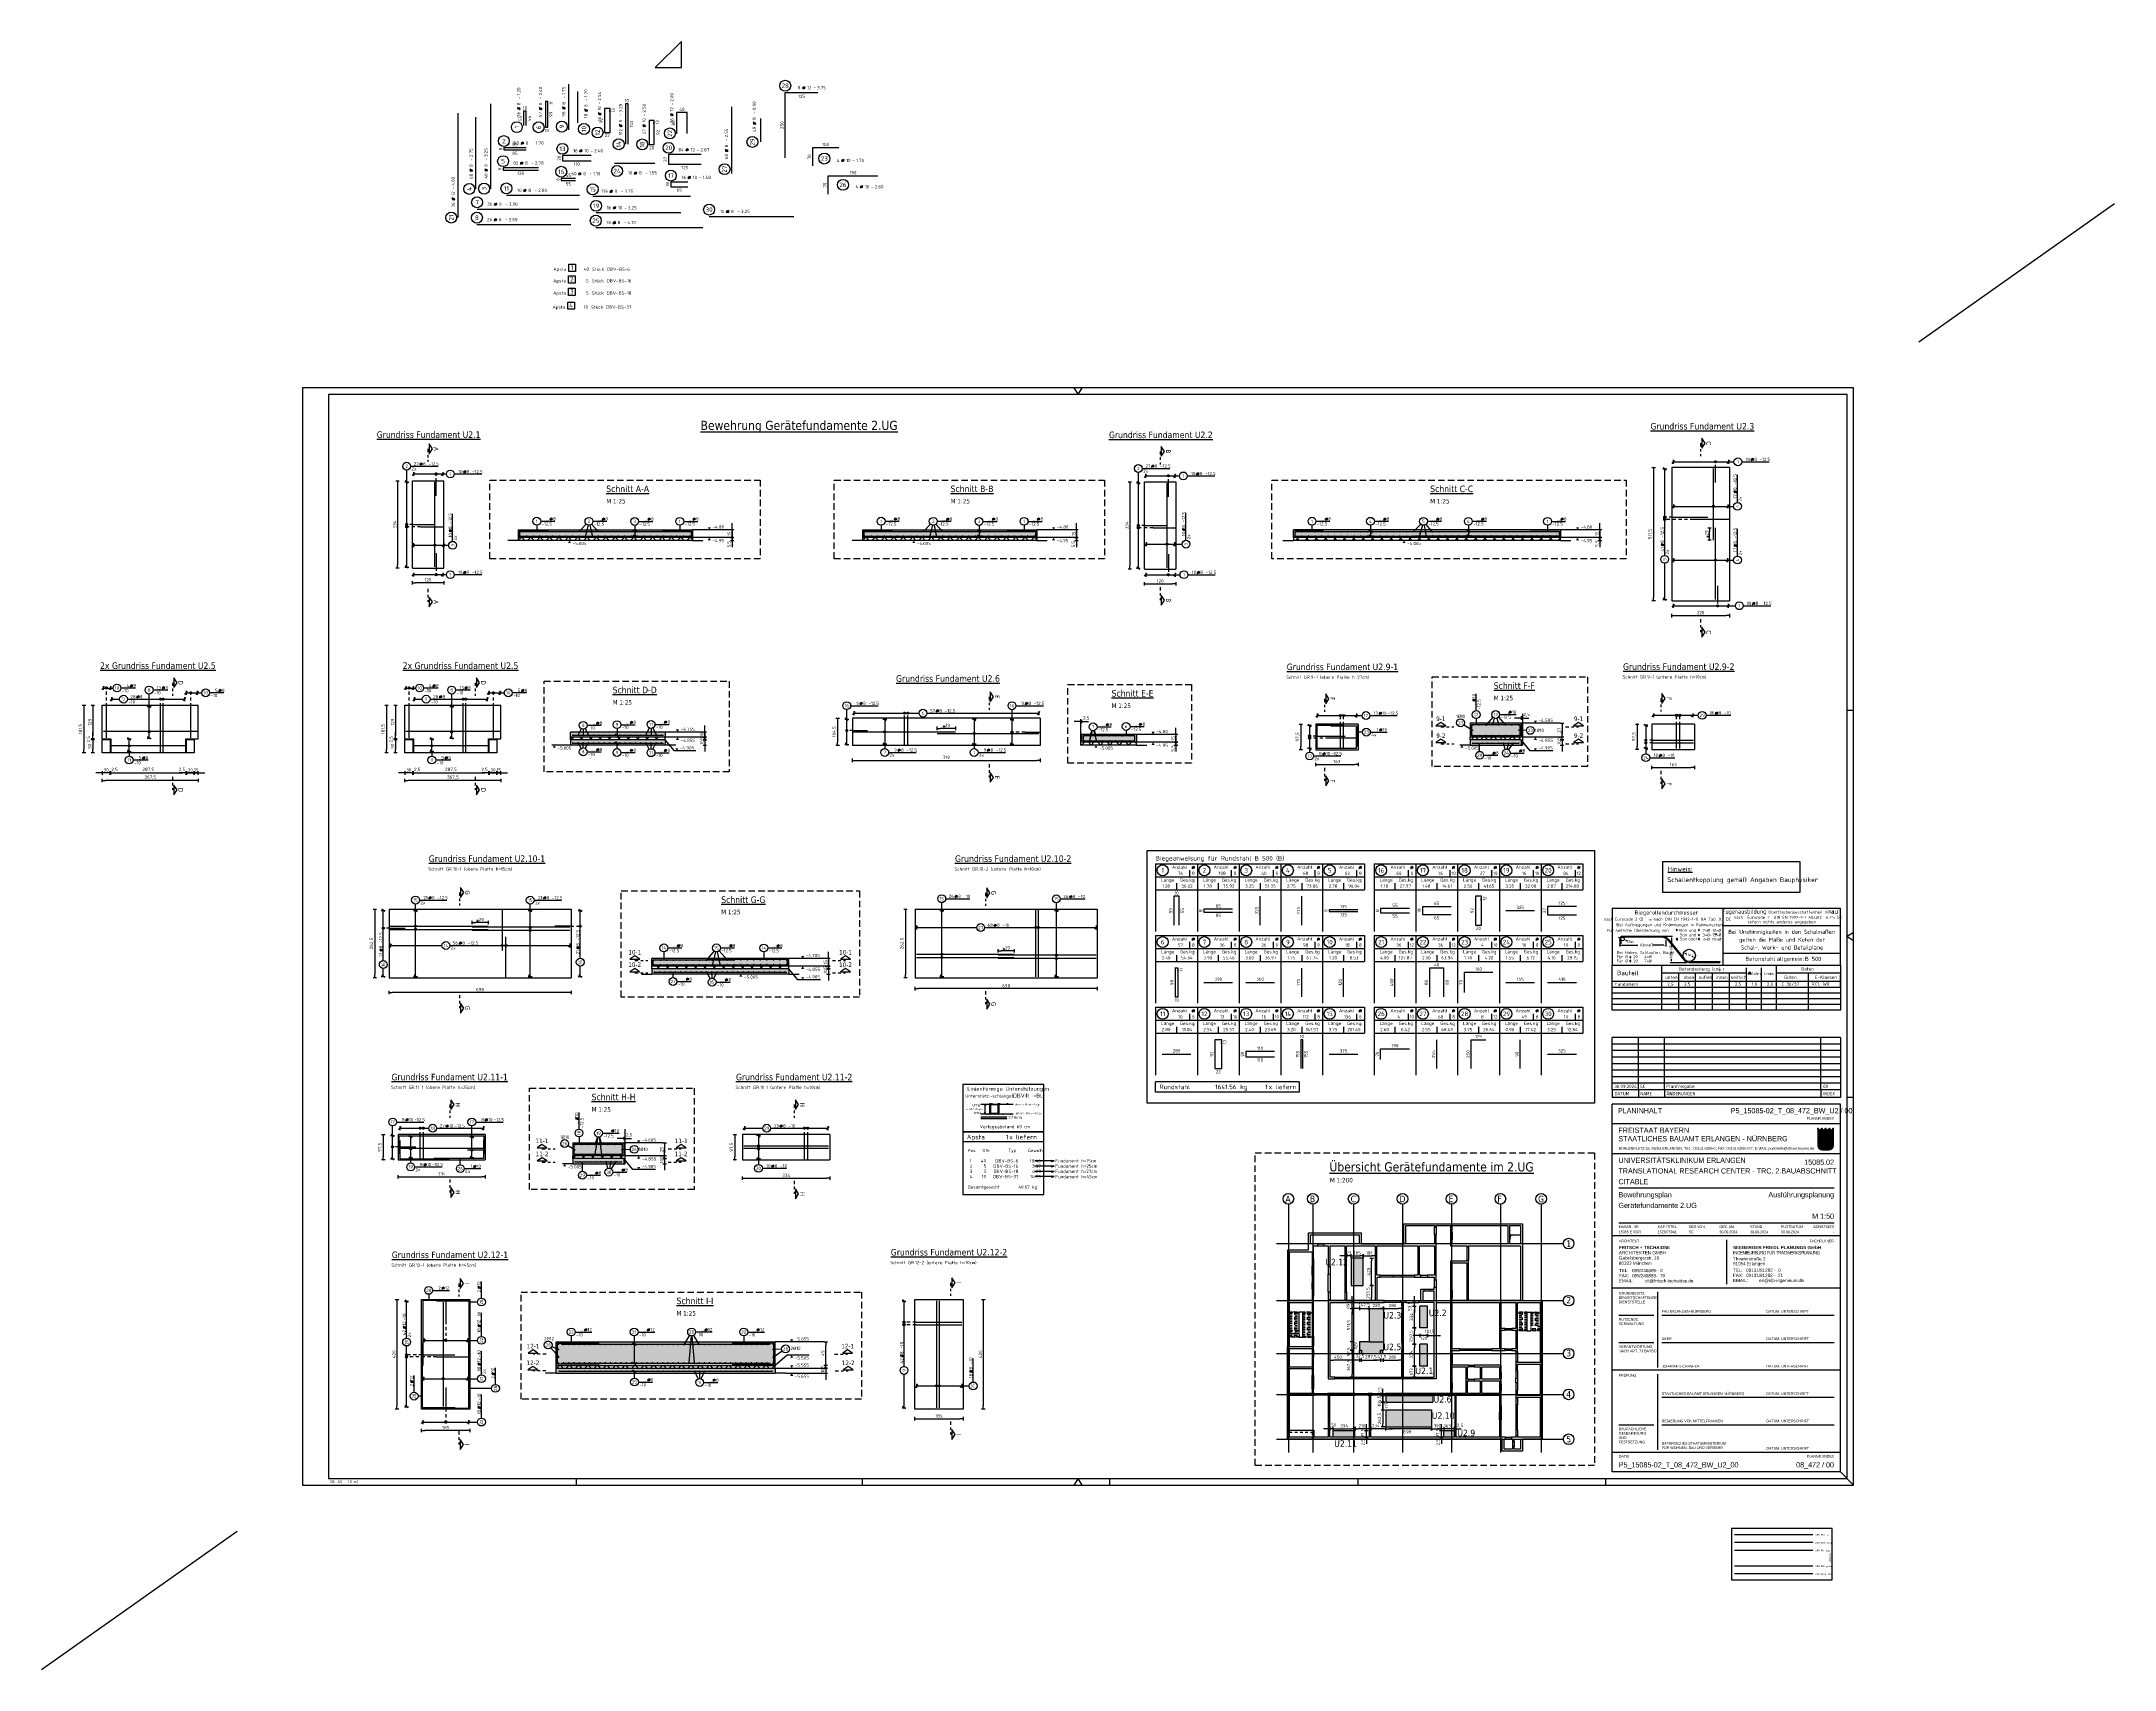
# Model space of a CAD drawing. Extents: x -169 to 69, y -7 to 55.
# Drawn here: x -10 to 69.5, y -7.1 to 55.3 of the extents above; entities that cross this region are included whole.
import ezdxf
from ezdxf.enums import TextEntityAlignment as Align

# ---------------------------------------------------------------- set-up
doc = ezdxf.new("R2010")
doc.units = 0
doc.header["$LTSCALE"] = 0.5
for name, pattern in [('AUSGEZOGEN', [1000.01, 1000, 0.01]), ('DASHDOTSMALL', [1.05, 0.5, -0.25, 0.05, -0.25]), ('DOT', [0.175, 0.05, -0.125]), ('HIDDEN', [0.375, 0.25, -0.125]), ('HIDDEN2', [0.187, 0.125, -0.062]), ('PUNKT', [0.175, 0.05, -0.125]), ('STRICHLINIE', [0.75, 0.5, -0.25]), ('STRICHPUNKT2', [0.55, 0.25, -0.125, 0.05, -0.125]), ('VERDECKT', [0.375, 0.25, -0.125])]:
    doc.linetypes.add(name, pattern=pattern)
for name, color, linetype in [('40 A Plankopf Text F+T', 7, 'Continuous'), ('ACHSEN', 7, 'Continuous'), ('AFU', 7, 'Continuous'), ('APS', 7, 'Continuous'), ('BET-ANS', 7, 'Continuous'), ('BETON', 7, 'Continuous'), ('DETAIL', 7, 'Continuous'), ('DRUEBER', 7, 'Continuous'), ('grau_dunkel', 7, 'Continuous'), ('grau_mittel', 7, 'Continuous'), ('HILFE', 7, 'Continuous'), ('koten', 7, 'Continuous'), ('MASSE', 7, 'Continuous'), ('MAT', 7, 'Continuous'), ('OBJEKT', 7, 'Continuous'), ('RAHMEN', 7, 'Continuous'), ('RND', 7, 'Continuous'), ('RND_BILD', 7, 'Continuous'), ('SCHNITTE', 7, 'Continuous'), ('SFP_Achsen', 7, 'Continuous'), ('STEMPEL', 7, 'Continuous'), ('TEXT', 7, 'Continuous'), ('VERDECKT', 7, 'Continuous')]:
    doc.layers.add(name, color=color, linetype=linetype)
doc.layers.add('NOPLOT', color=7, linetype='Continuous', plot=False)
doc.styles.add('ERSTELLTER_STIL_3', font='arial.ttf')
doc.styles.add('ERSTELLTER_STIL_4', font='arialbd.ttf')
doc.styles.add('helv', font='tahoma.ttf')
doc.styles.add('liste', font='isocp-e.shx')
doc.styles.add('plankopf_ArialN', font='ARIALN.TTF')
doc.styles.add('txt', font='isocp.shx')
doc.linetypes.add('ABBRUCH', pattern='A,0.15,-0.15,["x",Standard,S=0.07,R=0,X=-0.1,Y=-0.0238],-0.005', length=0.305)
doc.linetypes.add('AFU_50K', pattern='A,0.15,["/",Standard,S=0.2,R=0,X=-0.01,Y=-0.1],0.07,["/",Standard,S=0.2,R=0,X=-0.01,Y=-0.1],0.15', length=0.37)
doc.linetypes.add('AFU_50L', pattern='A,0.75,["/",Standard,S=0.2,R=0,X=-0.01,Y=-0.1],0.07,["/",Standard,S=0.2,R=0,X=-0.01,Y=-0.1],0.75', length=1.57)
doc.linetypes.add('AFU_50M', pattern='A,0.45,["/",Standard,S=0.2,R=0,X=-0.01,Y=-0.1],0.07,["/",Standard,S=0.2,R=0,X=-0.01,Y=-0.1],0.45', length=0.97)
doc.linetypes.add('AFU_50S', pattern='A,0,-0.15,["/",Standard,S=0.2,R=0,X=-0.01,Y=-0.1],0,-0.07,["/",Standard,S=0.2,R=0,X=-0.01,Y=-0.1],-0.15', length=0.37)
doc.linetypes.add('AFU_50SL', pattern='A,0,-0.75,["/",Standard,S=0.2,R=0,X=-0.01,Y=-0.1],0,-0.07,["/",Standard,S=0.2,R=0,X=-0.01,Y=-0.1],-0.75', length=1.57)
doc.dimstyles.new('DOT_I', dxfattribs={"dimscale": 0.5, "dimtxt": 0.25, "dimasz": 0.25, "dimexe": 0.1, "dimexo": 0.3, "dimgap": 0.1, "dimtad": 1, "dimdec": 3, "dimzin": 3, "dimtxsty": 'txt', "dimblk": 'DOT', "dimblk1": 'DOT', "dimblk2": 'DOT', "dimsah": 1, "dimcen": 0.1, "dimse1": 1, "dimse2": 1, "dimazin": 0, "dimtfac": 1, "dimtdec": 4, "dimtix": 1, "dimtmove": 2, "dimatfit": 3, "dimfxl": 0, "dimtvp": 1, "dimtolj": 1, "dimtzin": 0, "dimarcsym": 0})
pattern_1 = [(0, (-322.07857, -163.97815), (8e-17, 0.254), [])]

# ---------------------------------------------------------------- blocks, each defined once
blk = doc.blocks.new('DINA0')
at = {"color": 7, "linetype": 'Continuous'}
for p, q in [((59.45, 0.5), (59.14, 0)), ((59.76, 0), (59.45, 0.5))]:
    blk.add_line(p, q, dxfattribs=at)
at = {"layer": 'NOPLOT', "color": 191, "linetype": 'AUSGEZOGEN'}
for p, q in [((123.9, 87.64), (138.9, 98.25)), ((-20, -14.15), (-5, -3.54))]:
    blk.add_line(p, q, dxfattribs=at)
at = {"layer": 'RAHMEN'}
for p, q in [((0, 84.1), (0, 0)), ((118.9, 84.1), (0, 84.1)), ((118.9, 0), (118.9, 84.1)), ((0, 0), (118.9, 0))]:
    blk.add_line(p, q, dxfattribs=at)
at = {"layer": 'RAHMEN', "color": 5}
for p, q in [((118.4, 83.6), (2, 83.6)), ((2, 83.6), (2, 0.5)), ((118.4, 0.5), (118.4, 83.6)), ((2, 0.5), (118.4, 0.5))]:
    blk.add_line(p, q, dxfattribs=at)
at = {"layer": 'RAHMEN', "color": 7, "linetype": 'Continuous'}
for p, q in [((59.14, 84.1), (59.45, 83.6)), ((59.45, 83.6), (59.76, 84.1)), ((118.9, 42.36), (118.4, 42.05)), ((118.4, 42.05), (118.9, 41.74))]:
    blk.add_line(p, q, dxfattribs=at)
at = {"layer": 'RAHMEN', "color": 7}
for p, q in [((118.4, 59.4), (118.9, 59.4)), ((118.9, 29.7), (118.4, 29.7)), ((21, 0), (21, 0.5)), ((42.9, 0.5), (42.9, 0)), ((61.9, 0), (61.9, 0.5)), ((80.9, 0.5), (80.9, 0)), ((99.9, 0), (99.9, 0.5))]:
    blk.add_line(p, q, dxfattribs=at)
at = {"layer": 'RAHMEN', "color": 7, "style": 'txt'}
blk.add_text('DIN A0   1.0 m2', height=0.2, dxfattribs=at).set_placement((2.08, 0.16))
blk = doc.blocks.new('Bundeslandwappen')
at = {"lineweight": 9, "true_color": 0xffffff}
for points in [[(-5.8, 16.5), (-6, 16.5), (-6, 16.3), (-5.8, 16.3)], [(-2.8, 16.5), (-3, 16.5), (-3, 16.3), (-2.8, 16.3)], [(0.1, 16.5), (-0.1, 16.5), (-0.1, 16.3), (0.1, 16.3)], [(3, 16.5), (2.8, 16.5), (2.8, 16.3), (3, 16.3)], [(6, 16.5), (5.8, 16.5), (5.8, 16.3), (6, 16.3)], [(-5.1, 15.7), (-5.3, 15.7), (-5.3, 15.5), (-5.1, 15.5)], [(-3.5, 15.7), (-3.7, 15.7), (-3.7, 15.5), (-3.5, 15.5)], [(-2.2, 15.7), (-2.4, 15.7), (-2.4, 15.5), (-2.2, 15.5)], [(-0.6, 15.7), (-0.8, 15.7), (-0.8, 15.5), (-0.6, 15.5)], [(0.8, 15.7), (0.6, 15.7), (0.6, 15.5), (0.8, 15.5)], [(2.4, 15.7), (2.2, 15.7), (2.2, 15.5), (2.4, 15.5)], [(3.7, 15.7), (3.5, 15.7), (3.5, 15.5), (3.7, 15.5)], [(5.3, 15.7), (5.1, 15.7), (5.1, 15.5), (5.3, 15.5)]]:
    blk.add_hatch(color=7, dxfattribs=at).paths.add_polyline_path(points)
at = {"true_color": 0xffffff}
for points in [[(-5.3, 12.6), (-5.7, 12.6), (-5.7, 12.2), (-5.1, 12)], [(-3.6, 8.4), (-5.7, 9.2), (-5.7, 6.2), (-2.1, 4.9)], [(-5.7, 6.1), (-5.7, 3.7, 0.041392), (-5.7, 3.1), (-4.2, 2.6)], [(-1.4, 10.7), (-5.1, 12), (-3.6, 8.4), (0.1, 7.1)], [(-0.6, 1.3), (-4.2, 2.6), (-3.3, 0.4, 0.073774), (-2.3, 0.3), (-0.1, 0.3)], [(0.9, 12.6), (-2.2, 12.6), (-1.4, 10.7), (2.2, 9.4)], [(1.6, 3.6), (-2.1, 4.9), (-0.6, 1.3), (2.4, 0.3, 0.043654), (2.9, 0.4)], [(3.7, 5.8), (0.1, 7.1), (1.6, 3.6), (5.2, 2.3)], [(4, 12.6), (1.7, 12.6), (4.4, 11.6)], [(5.7, 8.1), (2.2, 9.4), (3.7, 5.8), (5.7, 5.1)], [(5.7, 11.2), (4.4, 11.6), (5.7, 8.5)]]:
    blk.add_hatch(color=7, dxfattribs=at).paths.add_polyline_path(points)
at = {"lineweight": 9}
h = blk.add_hatch(dxfattribs=at)
h.set_pattern_fill('ANSI31', color=256, scale=0.08, angle=315, style=0)
h.set_pattern_definition(pattern_1)
h.paths.add_polyline_path([(-5.1, 12), (-5.7, 12.2), (-5.7, 9.2), (-3.6, 8.4)])
h = blk.add_hatch(dxfattribs=at)
h.set_pattern_fill('ANSI31', color=256, scale=0.08, angle=315, style=0)
h.set_pattern_definition(pattern_1)
h.paths.add_polyline_path([(-2.1, 4.9), (-5.7, 6.2), (-5.7, 6.1), (-4.2, 2.6), (-0.6, 1.3)])
h = blk.add_hatch(dxfattribs=at)
h.set_pattern_fill('ANSI31', color=256, scale=0.08, angle=315, style=0)
h.set_pattern_definition(pattern_1)
h.paths.add_polyline_path([(-4.2, 2.6), (-5.7, 3.1, 0.285055), (-3.3, 0.4)])
h = blk.add_hatch(dxfattribs=at)
h.set_pattern_fill('ANSI31', color=256, scale=0.08, angle=315, style=0)
h.set_pattern_definition(pattern_1)
h.paths.add_polyline_path([(-2.2, 12.6), (-5.3, 12.6), (-5.1, 12), (-1.4, 10.7)])
h = blk.add_hatch(dxfattribs=at)
h.set_pattern_fill('ANSI31', color=256, scale=0.08, angle=315, style=0)
h.set_pattern_definition(pattern_1)
h.paths.add_polyline_path([(0.1, 7.1), (-3.6, 8.4), (-2.1, 4.9), (1.6, 3.6)])
h = blk.add_hatch(dxfattribs=at)
h.set_pattern_fill('ANSI31', color=256, scale=0.08, angle=315, style=0)
h.set_pattern_definition(pattern_1)
h.paths.add_polyline_path([(2.2, 9.4), (-1.4, 10.7), (0.1, 7.1), (3.7, 5.8)])
h = blk.add_hatch(dxfattribs=at)
h.set_pattern_fill('ANSI31', color=256, scale=0.08, angle=315, style=0)
h.set_pattern_definition(pattern_1)
h.paths.add_polyline_path([(-0.6, 1.3), (-0.1, 0.3), (2.3, 0.3, 0.004354), (2.4, 0.3)])
h = blk.add_hatch(dxfattribs=at)
h.set_pattern_fill('ANSI31', color=256, scale=0.08, angle=315, style=0)
h.set_pattern_definition(pattern_1)
h.paths.add_polyline_path([(4.4, 11.6), (1.7, 12.6), (0.9, 12.6), (2.2, 9.4), (5.7, 8.1), (5.7, 8.5)])
h = blk.add_hatch(dxfattribs=at)
h.set_pattern_fill('ANSI31', color=256, scale=0.08, angle=315, style=0)
h.set_pattern_definition(pattern_1)
h.paths.add_polyline_path([(5.3, 2.1), (5.2, 2.3), (1.6, 3.6), (2.9, 0.4, 0.22704)])
h = blk.add_hatch(dxfattribs=at)
h.set_pattern_fill('ANSI31', color=256, scale=0.08, angle=315, style=0)
h.set_pattern_definition(pattern_1)
h.paths.add_polyline_path([(5.7, 5.1), (3.7, 5.8), (5.2, 2.3), (5.4, 2.2, 0.111178), (5.7, 3.7)])
h = blk.add_hatch(dxfattribs=at)
h.set_pattern_fill('ANSI31', color=256, scale=0.08, angle=315, style=0)
h.set_pattern_definition(pattern_1)
h.paths.add_polyline_path([(5.7, 12.6), (4, 12.6), (4.4, 11.6), (5.7, 11.2)])
for p, q in [((-6, 16.1), (-6, 3.7)), ((-5.6, 16.6), (-5.6, 16.7)), ((-3.2, 16.6), (-3.2, 16.7)), ((-2.7, 16.6), (-2.7, 16.7)), ((-0.3, 16.6), (-0.2, 16.7)), ((0.3, 16.6), (0.2, 16.7)), ((2.7, 16.6), (2.7, 16.7)), ((3.2, 16.6), (3.2, 16.7)), ((5.6, 16.6), (5.6, 16.7)), ((6, 3.7), (6, 16.1)), ((-6, 13.3), (6, 13.3)), ((-6, 12.9), (6, 12.9)), ((-5.7, 12.6), (-5.7, 3.7)), ((-5.7, 12.6), (5.7, 12.6)), ((-5.7, 12.2), (5.7, 8.1)), ((-5.7, 9.2), (5.7, 5.1)), ((-5.7, 6.2), (5.4, 2.2)), ((-5.7, 6.1), (-3.3, 0.4)), ((-5.7, 3.1), (2.4, 0.3)), ((-5.6, 15), (-5.6, 15.2)), ((-5.3, 15.2), (-5.3, 15)), ((-4.7, 14.5), (-5.3, 14.5)), ((-5.3, 12.6), (-0.1, 0.3)), ((-4.1, 14.5), (-3.5, 14.5)), ((-3.5, 15.2), (-3.5, 15)), ((-3.4, 13.9), (-2.9, 14.2)), ((-2.9, 13.6), (-3.4, 13.9)), ((-3.2, 15), (-3.2, 15.2)), ((-2.9, 15.6), (-2.9, 14.5)), ((-2.9, 14.2), (-2.5, 13.9)), ((-2.5, 13.9), (-2.9, 13.6)), ((-2.7, 15), (-2.7, 15.2)), ((-2.4, 15.2), (-2.4, 15)), ((-1.7, 14.5), (-2.3, 14.5)), ((-2.3, 0.3), (2.3, 0.3)), ((-2.3, 0), (2.3, 0)), ((-2.2, 12.6), (2.9, 0.4)), ((-1.2, 14.5), (-0.6, 14.5)), ((-0.5, 15.2), (-0.5, 15)), ((0, 14.2), (-0.4, 13.9)), ((-0.4, 13.9), (0, 13.6)), ((-0.2, 15), (-0.2, 15.2)), ((0, 15.6), (0, 14.5)), ((0.4, 13.9), (0, 14.2)), ((0, 13.6), (0.4, 13.9)), ((0.2, 15), (0.2, 15.2)), ((0.5, 15.2), (0.5, 15)), ((1.2, 14.5), (0.6, 14.5)), ((0.9, 12.6), (5.3, 2.1)), ((1.7, 14.5), (2.3, 14.5)), ((1.7, 12.6), (5.7, 11.2)), ((2.4, 15.2), (2.4, 15)), ((2.9, 14.2), (2.5, 13.9)), ((2.5, 13.9), (2.9, 13.6)), ((2.7, 15), (2.7, 15.2)), ((2.9, 15.6), (2.9, 14.5)), ((3.4, 13.9), (2.9, 14.2)), ((2.9, 13.6), (3.4, 13.9)), ((3.2, 15), (3.2, 15.2)), ((3.5, 15.2), (3.5, 15)), ((4.1, 14.5), (3.5, 14.5)), ((4, 12.6), (5.7, 8.5)), ((4.7, 14.5), (5.3, 14.5)), ((5.3, 15.2), (5.3, 15)), ((5.6, 15), (5.6, 15.2)), ((5.7, 3.7), (5.7, 12.6))]:
    blk.add_line(p, q, dxfattribs=at)
for points in [[(-5.8, 16.3), (-6, 16.3), (-6, 16.5), (-5.8, 16.5)], [(-2.8, 16.3), (-3, 16.3), (-3, 16.5), (-2.8, 16.5)], [(0.1, 16.3), (-0.1, 16.3), (-0.1, 16.5), (0.1, 16.5)], [(3, 16.3), (2.8, 16.3), (2.8, 16.5), (3, 16.5)], [(5.8, 16.3), (6, 16.3), (6, 16.5), (5.8, 16.5)], [(-5.1, 15.5), (-5.3, 15.5), (-5.3, 15.7), (-5.1, 15.7)], [(-4.1, 13.7), (-4.8, 13.7), (-4.8, 14.1), (-4.1, 14.1)], [(-3.7, 15.5), (-3.5, 15.5), (-3.5, 15.7), (-3.7, 15.7)], [(-2.2, 15.5), (-2.4, 15.5), (-2.4, 15.7), (-2.2, 15.7)], [(-1.8, 13.7), (-1, 13.7), (-1, 14.1), (-1.8, 14.1)], [(-0.8, 15.5), (-0.6, 15.5), (-0.6, 15.7), (-0.8, 15.7)], [(0.8, 15.5), (0.6, 15.5), (0.6, 15.7), (0.8, 15.7)], [(1.8, 13.7), (1, 13.7), (1, 14.1), (1.8, 14.1)], [(2.2, 15.5), (2.4, 15.5), (2.4, 15.7), (2.2, 15.7)], [(3.7, 15.5), (3.5, 15.5), (3.5, 15.7), (3.7, 15.7)], [(4.1, 13.7), (4.8, 13.7), (4.8, 14.1), (4.1, 14.1)], [(5.1, 15.5), (5.3, 15.5), (5.3, 15.7), (5.1, 15.7)]]:
    blk.add_lwpolyline(points, close=True, dxfattribs=at)
for centre in [(-5.3, 13.9), (-3.7, 13.9), (-2.2, 13.9), (-0.7, 13.9), (0.7, 13.9), (2.2, 13.9), (3.7, 13.9), (5.3, 13.9)]:
    blk.add_circle(centre, 0.123, dxfattribs=at)
for centre, radius, start, end in [((-5.9, 16.5), 0.362, 44.6681, 253.1183), ((-5.7, 16.7), 0.05, 6.6615, 44.6681), ((-5.6, 16.6), 0.05, 186.6615, 265.6209), ((-5.6, 16.3), 0.281, 346.0232, 85.6209), ((-5.4, 16), 0.179, 74.7883, 15.1356), ((-5.4, 16.2), 0.05, 254.7883, 346.0232), ((-5.2, 16), 0.05, 93.0633, 195.1356), ((-5.2, 15.9), 0.224, 350.9542, 93.0633), ((-3.6, 15.9), 0.224, 86.9367, 189.0458), ((-3.4, 16), 0.179, 164.8644, 105.2117), ((-3.6, 16), 0.05, 344.8644, 86.9367), ((-3.2, 16.3), 0.281, 94.3791, 193.9768), ((-3.4, 16.2), 0.05, 193.9768, 285.2117), ((-2.9, 16.6), 0.264, 24.0166, 155.3409), ((-3.1, 16.7), 0.05, 155.2288, 173.3385), ((-3.2, 16.6), 0.05, 274.3791, 353.3385), ((-2.7, 16.7), 0.05, 6.6615, 24.0166), ((-2.6, 16.6), 0.05, 186.6615, 265.6209), ((-2.5, 16), 0.179, 74.7883, 15.1356), ((-2.7, 16.3), 0.281, 346.0232, 85.6209), ((-2.4, 16.2), 0.05, 254.7883, 346.0232), ((-2.3, 15.9), 0.224, 350.9542, 93.0633), ((-2.3, 16), 0.05, 93.0633, 195.1356), ((-0.7, 15.9), 0.224, 86.9367, 189.0458), ((-0.7, 16), 0.05, 344.8644, 86.9367), ((-0.3, 16.3), 0.281, 94.3791, 193.9768), ((-0.4, 16), 0.179, 164.8644, 105.2117), ((-0.5, 16.2), 0.05, 193.9768, 285.2117), ((-0.3, 16.6), 0.05, 274.3791, 353.3385), ((0, 16.6), 0.264, 24.0166, 155.3409), ((-0.2, 16.7), 0.05, 155.2288, 173.3385), ((0.2, 16.7), 0.05, 6.6615, 24.0166), ((0.3, 16.6), 0.05, 186.6615, 265.6209), ((0.3, 16.3), 0.281, 346.0232, 85.6209), ((0.4, 16), 0.179, 74.7883, 15.1356), ((0.5, 16.2), 0.05, 254.7883, 346.0232), ((0.7, 16), 0.05, 93.0633, 195.1356), ((0.7, 15.9), 0.224, 350.9542, 93.0633), ((2.3, 15.9), 0.224, 86.9367, 189.0458), ((2.5, 16), 0.179, 164.8644, 105.2117), ((2.3, 16), 0.05, 344.8644, 86.9367), ((2.7, 16.3), 0.281, 94.3791, 193.9768), ((2.4, 16.2), 0.05, 193.9768, 285.2117), ((2.6, 16.6), 0.05, 274.3791, 353.3385), ((2.9, 16.6), 0.264, 24.0166, 155.3409), ((2.7, 16.7), 0.05, 155.2288, 173.3385), ((3.1, 16.7), 0.05, 6.6615, 24.0166), ((3.2, 16.6), 0.05, 186.6615, 265.6209), ((3.2, 16.3), 0.281, 346.0232, 85.6209), ((3.4, 16), 0.179, 74.7883, 15.1356), ((3.4, 16.2), 0.05, 254.7883, 346.0232), ((3.6, 16), 0.05, 93.0633, 195.1356), ((3.6, 15.9), 0.224, 350.9542, 93.0633), ((5.2, 15.9), 0.224, 86.9367, 189.0458), ((5.4, 16), 0.179, 164.8644, 105.2117), ((5.2, 16), 0.05, 344.8644, 86.9367), ((5.6, 16.3), 0.281, 94.3791, 193.9768), ((5.4, 16.2), 0.05, 193.9768, 285.2117), ((5.9, 16.5), 0.362, 286.8817, 135.3319), ((5.7, 16.7), 0.05, 135.3319, 173.3385), ((5.6, 16.6), 0.05, 274.3791, 353.3385), ((-2.3, 3.7), 3.7, 180, 270), ((-2.3, 3.7), 3.4, 180, 270), ((-5.5, 15.2), 0.157, 3.2756, 179.5521), ((-5.2, 15), 0.453, 182.8328, 261.3043), ((-5.3, 15.2), 0.191, 249.6358, 3.0857), ((-5, 15.2), 0.05, 82.9467, 183.0857), ((-5, 15.5), 0.249, 262.9467, 77.8855), ((-4.9, 15.8), 0.05, 170.9542, 257.8855), ((-4.6, 14.9), 0.224, 71.4, 0), ((-4.7, 14.9), 0.312, 275.9649, 353.9773), ((-4.4, 15.2), 0.208, 317.0775, 222.9225), ((-4.2, 14.9), 0.224, 180, 108.6), ((-4.1, 14.9), 0.312, 186.0227, 264.0351), ((-3.8, 15.5), 0.249, 102.1145, 277.0533), ((-3.9, 15.8), 0.05, 282.1145, 9.0458), ((-3.8, 15.2), 0.05, 356.9143, 97.0533), ((-3.5, 15.2), 0.191, 176.9143, 290.3642), ((-3.3, 15.2), 0.157, 0.4479, 176.7244), ((-3.6, 15), 0.453, 278.6957, 357.1672), ((-2.6, 15.2), 0.157, 3.2756, 179.5521), ((-2.3, 15), 0.453, 182.8328, 261.3043), ((-2.3, 15.2), 0.191, 249.6358, 3.0857), ((-2.1, 15.5), 0.249, 262.9467, 77.8855), ((-2.1, 15.2), 0.05, 82.9467, 183.0857), ((-2, 15.8), 0.05, 170.9542, 257.8855), ((-1.7, 14.9), 0.224, 71.4, 0), ((-1.5, 15.2), 0.208, 317.0775, 222.9225), ((-1.8, 14.9), 0.312, 275.9649, 353.9773), ((-1.2, 14.9), 0.224, 180, 108.6), ((-1.2, 14.9), 0.312, 186.0227, 264.0351), ((-0.9, 15.5), 0.249, 102.1145, 277.0533), ((-0.9, 15.8), 0.05, 282.1145, 9.0458), ((-0.8, 15.2), 0.05, 356.9143, 97.0533), ((-0.6, 15.2), 0.191, 176.9143, 290.3642), ((-0.7, 15), 0.453, 278.6957, 357.1672), ((-0.4, 15.2), 0.157, 0.4479, 176.7244), ((0.4, 15.2), 0.157, 3.2756, 179.5521), ((0.7, 15), 0.453, 182.8328, 261.3043), ((0.6, 15.2), 0.191, 249.6358, 3.0857), ((0.8, 15.2), 0.05, 82.9467, 183.0857), ((0.9, 15.5), 0.249, 262.9467, 77.8855), ((0.9, 15.8), 0.05, 170.9542, 257.8855), ((1.2, 14.9), 0.224, 71.4, 0), ((1.2, 14.9), 0.312, 275.9649, 353.9773), ((1.5, 15.2), 0.208, 317.0775, 222.9225), ((1.7, 14.9), 0.224, 180, 108.6), ((1.8, 14.9), 0.312, 186.0227, 264.0351), ((2.1, 15.5), 0.249, 102.1145, 277.0533), ((2, 15.8), 0.05, 282.1145, 9.0458), ((2.1, 15.2), 0.05, 356.9143, 97.0533), ((2.3, 15.2), 0.191, 176.9143, 290.3642), ((2.3, 15), 0.453, 278.6957, 357.1672), ((2.3, 3.7), 3.7, 270, 0), ((2.3, 3.7), 3.4, 270, 0), ((2.6, 15.2), 0.157, 0.4479, 176.7244), ((3.3, 15.2), 0.157, 3.2756, 179.5521), ((3.6, 15), 0.453, 182.8328, 261.3043), ((3.5, 15.2), 0.191, 249.6358, 3.0857), ((3.8, 15.2), 0.05, 82.9467, 183.0857), ((3.8, 15.5), 0.249, 262.9467, 77.8855), ((3.9, 15.8), 0.05, 170.9542, 257.8855), ((4.2, 14.9), 0.224, 71.4, 0), ((4.1, 14.9), 0.312, 275.9649, 353.9773), ((4.4, 15.2), 0.208, 317.0775, 222.9225), ((4.6, 14.9), 0.224, 180, 108.6), ((4.7, 14.9), 0.312, 186.0227, 264.0351), ((5, 15.5), 0.249, 102.1145, 277.0533), ((4.9, 15.8), 0.05, 282.1145, 9.0458), ((5, 15.2), 0.05, 356.9143, 97.0533), ((5.3, 15.2), 0.191, 176.9143, 290.3642), ((5.5, 15.2), 0.157, 0.4479, 176.7244), ((5.2, 15), 0.453, 278.6957, 357.1672)]:
    blk.add_arc(centre, radius, start, end, dxfattribs=at)
blk = doc.blocks.new('Plankopf_PU')
for p, q in [((-18.5, 25.4), (-18.5, 27.7)), ((-1, 27.7), (-18.5, 27.7)), ((-1, 27.7), (-18.5, 27.7)), ((-1, 25.4), (-1, 27.7)), ((-1, 25.4), (-18.5, 25.4)), ((-1, 25.4), (-18.5, 25.4)), ((-18.5, 19.1), (-18.5, 25.4)), ((-1, 19.1), (-1, 25.4)), ((-1.5, 22.75), (-18, 22.75)), ((-18.5, 15.1), (-18.5, 19.1)), ((-1, 19.1), (-18.5, 19.1)), ((-18, 20.1), (-1.5, 20.1)), ((-1, 15.1), (-1, 19.1)), ((-9.75, 18.8), (-9.75, 15.4)), ((-1, 15.1), (-18.5, 15.1)), ((-1, 15.1), (-18.5, 15.1)), ((-18.5, 8.8), (-18.5, 15.1)), ((-15, 9), (-15, 14.8)), ((-1, 8.8), (-1, 15.1)), ((-15.3, 13), (-18, 13)), ((-1.5, 13), (-14.7, 13)), ((-15.3, 10.9), (-18, 10.9)), ((-1.5, 10.9), (-14.7, 10.9)), ((-18.5, 2.5), (-18.5, 8.8)), ((-1, 8.8), (-18.5, 8.8)), ((-15, 2.7), (-15, 8.5)), ((-1, 2.5), (-1, 8.8)), ((-1.5, 6.7), (-14.7, 6.7)), ((-15.3, 4.6), (-18, 4.6)), ((-1.5, 4.6), (-14.7, 4.6)), ((-1, 2.5), (-18.5, 2.5)), ((-18.5, 1), (-18.5, 2.5)), ((-1, 2.5), (-18.5, 2.5)), ((-1, 1), (-1, 2.5)), ((-1, 1), (-18.5, 1))]:
    blk.add_line(p, q)
at = {"xscale": 0.1, "yscale": 0.1, "zscale": 0.1}
blk.add_blockref('Bundeslandwappen', (-2.15, 25.67), dxfattribs=at)
at = {"linetype": 'AUSGEZOGEN', "lineweight": 35, "style": 'plankopf_ArialN'}
for s, height, p in [('FREISTAAT BAYERN', 0.4, (-18.03, 27.4)), ('PRÜFUNG', 0.2, (-18.01, 8.5))]:
    blk.add_text(s, height=height, dxfattribs=at).set_placement(p, align=Align.TOP_LEFT)
blk.add_text('STAATLICHES BAUAMT ERLANGEN - NÜRNBERG', height=0.4, dxfattribs=at).set_placement((-18.03, 26.55), align=Align.MIDDLE_LEFT)
at = {"style": 'plankopf_ArialN'}
for s, p in [('BOHLENPLATZ 18, 91054 ERLANGEN, TEL.: 09131 6259-0, FAX: 09131 6259-377, E-MAIL: poststelle@stbaer.bayern.de', (-18.01, 25.7)), ('MASSN.-NR', (-18.01, 19.7)), ('KAP./TITEL', (-15.01, 19.7)), ('GEZ.VON', (-12.64, 19.7)), ('GEZ. AM', (-10.29, 19.7)), ('STAND', (-7.93, 19.7)), ('PLOTDATUM', (-5.57, 19.7)), ('FAU ERLANGEN-NÜRNBERG', (-14.71, 13.21)), ('DATUM, UNTERSCHRIFT', (-6.69, 13.21)), ('UKER', (-14.71, 11.11)), ('DATUM, UNTERSCHRIFT', (-6.68, 11.11)), ('JOHANNES GRASECK', (-14.7, 9.01)), ('DATUM, UNTERSCHRIFT', (-6.68, 9.01)), ('STAATLICHES BAUAMT ERLANGEN-NÜRNBERG', (-14.71, 6.91)), ('DATUM, UNTERSCHRIFT', (-6.69, 6.91)), ('REGIERUNG VON MITTELFRANKEN', (-14.71, 4.81)), ('DATUM, UNTERSCHRIFT', (-6.68, 4.81)), ('DATEI', (-18, 2.1)), ('DATUM, UNTERSCHRIFT', (-6.68, 2.71))]:
    blk.add_text(s, height=0.2, dxfattribs=at).set_placement(p)
for s, p in [('SONSTIGES', (-1.49, 19.7)), ('PLANNR./INDEX', (-1.5, 2.1))]:
    blk.add_text(s, height=0.2, dxfattribs=at).set_placement(p, align=Align.RIGHT)
at = {"linetype": 'AUSGEZOGEN', "lineweight": 35, "style": 'plankopf_ArialN'}
blk.add_text('ARCHITEKT', height=0.2, dxfattribs=at).set_placement((-17.99, 18.61))
blk.add_text('FACHPLANER', height=0.2, dxfattribs=at).set_placement((-1.52, 18.61), align=Align.RIGHT)
at = {"insert": (-5.57, 19.3), "char_height": 0.2, "attachment_point": 7, "style": 'plankopf_ArialN'}
blk.add_mtext('30.09.2024', dxfattribs=at)
at = {"char_height": 0.2, "attachment_point": 1, "style": 'plankopf_ArialN'}
for s, insert, width in [('GRUNDBESITZ\\PBEWIRTSCHAFTENDE DIENSTSTELLE', (-18, 14.8), 2.5), ('NUTZENDE^JVERWALTUNG', (-18, 12.8), 2.6984), ('VERANTWORTUNG  NACH ART. 73 BAYBO', (-17.99, 10.71), 2.6877), ('BAUFACHLICHE GENEHMIGUNG UND FESTSETZUNG', (-18, 4.4), 2.2311), ('BAYERISCHES STAATSMINISTERIUM ^JFÜR WOHNEN, BAU UND VERKEHR', (-14.69, 3.29), 9.2941)]:
    blk.add_mtext(s, dxfattribs=dict(at, insert=insert, width=width))
at = {"style": 'plankopf_ArialN'}
for tag, p in [('PROJEKTBEZEICHNUNGZ1', (-18.03, 24.58)), ('PROJEKTBEZEICHNUNGZ2', (-18.03, 23.76)), ('PROJEKTBEZEICHNUNGZ3', (-18.03, 22.94))]:
    blk.add_attdef(tag, text='', height=0.4, dxfattribs=at).set_placement(p, align=Align.BOTTOM_LEFT)
for tag, p in [('GEB.-NR', (-1.5, 24.95)), ('0.000X', (-1.51, 1.75))]:
    blk.add_attdef(tag, text='', height=0.4, dxfattribs=at).set_placement(p, align=Align.TOP_RIGHT)
for tag, p, height in [('PLANINHALTZ1', (-18.03, 22.06), 0.4), ('PLANINHALTZ2', (-18.03, 21.23), 0.4), ('PLANINHALTZ3', (-18.03, 20.41), 0.4), ('MASSN.-NR', (-18.01, 19.3), 0.2), ('KAPITEL/TITEL', (-15.01, 19.3), 0.2), ('GEZ_VON', (-12.64, 19.3), 0.2), ('GEZ_AM', (-10.29, 19.3), 0.2), ('STAND', (-7.93, 19.3), 0.2)]:
    blk.add_attdef(tag, p, '', height=height, dxfattribs=at)
for tag, height, p in [('PLANUNGSPHASE', 0.4, (-1.5, 22.06)), ('PROJEKTKATEGORIE', 0.4, (-1.5, 21.23)), ('MAßSTAB', 0.4, (-1.5, 20.41)), ('SONSTIGES', 0.2, (-1.5, 19.3))]:
    blk.add_attdef(tag, text='', height=height, dxfattribs=at).set_placement(p, align=Align.RIGHT)
at = {"layer": '40 A Plankopf Text F+T', "color": 7, "linetype": 'Continuous', "lineweight": 13, "char_height": 0.25, "attachment_point": 7}
for s, insert, style in [('\\A1;ARCHITEKTEN GMBH', (-17.99, 17.68), 'ERSTELLTER_STIL_3'), ('\\A1;Gabelsbergerstr. 15', (-17.99, 17.21), 'ERSTELLTER_STIL_3'), ('\\A1;FRITSCH + TSCHAIDSE ', (-17.99, 18.08), 'ERSTELLTER_STIL_4'), ('\\A1;SEEBERGER FRIEDL PLANUNGS GmbH', (-9.24, 18.08), 'ERSTELLTER_STIL_4'), ('\\A1;{\\T0.8;INGENIEURBÜRO FÜR TRAGWERKSPLANUNG}', (-9.24, 17.68), 'ERSTELLTER_STIL_3'), ('\\A1;80333 München', (-17.99, 16.88), 'ERSTELLTER_STIL_3'), ('\\A1;Theaterstraße 2', (-9.24, 17.21), 'ERSTELLTER_STIL_3'), ('\\A1;91054 Erlangen', (-9.24, 16.77), 'ERSTELLTER_STIL_3')]:
    blk.add_mtext(s, dxfattribs=dict(at, insert=insert, style=style))
at = {"layer": '40 A Plankopf Text F+T', "color": 7, "linetype": 'Continuous', "lineweight": 13, "char_height": 0.25, "attachment_point": 7, "line_spacing_factor": 0.945293, "style": 'ERSTELLTER_STIL_3'}
for s, insert in [('\\A1;TEL: ^I089/248889-  0\\PFAX: ^I089/248889-  70\\PEMAIL: ^Icit@fritsch-tschaidse.de', (-17.99, 15.48)), ('\\A1;TEL: ^I09131/81282 -  0\\PFAX: ^I09131/81282 -  21\\PEMAIL: ^Ierl@sfp-ingenieure.de', (-9.24, 15.48))]:
    blk.add_mtext(s, dxfattribs=dict(at, insert=insert))
blk = doc.blocks.new('Plankopf-ER')
at = {"layer": 'RAHMEN', "color": 7, "linetype": 'Continuous'}
for p, q in [((-0.5, 4.6), (-18, 4.6)), ((-18, 4.1), (-18, 4.6)), ((-0.5, 4.1), (-18, 4.1)), ((-18, 3.6), (-18, 4.1)), ((-0.5, 3.6), (-18, 3.6)), ((-18, 3.1), (-18, 3.6)), ((-16, 4.1), (-16, 4.6)), ((-16, 3.6), (-16, 4.1)), ((-16, 3.1), (-16, 3.6)), ((-14, 4.1), (-14, 4.6)), ((-14, 3.6), (-14, 4.1)), ((-14, 3.1), (-14, 3.6)), ((-2, 4.1), (-2, 4.6)), ((-2, 3.6), (-2, 4.1)), ((-2, 3.1), (-2, 3.6)), ((-0.5, 4.6), (-0.5, 4.1)), ((-0.5, 4.1), (-0.5, 3.6)), ((-0.5, 3.6), (-0.5, 3.1)), ((-0.5, 3.1), (-18, 3.1)), ((-18, 2.6), (-18, 3.1)), ((-0.5, 2.6), (-18, 2.6)), ((-18, 2.1), (-18, 2.6)), ((-0.5, 2.1), (-18, 2.1)), ((-18, 1.6), (-18, 2.1)), ((-0.5, 1.6), (-18, 1.6)), ((-18, 1.1), (-18, 1.6)), ((-16, 2.6), (-16, 3.1)), ((-16, 2.1), (-16, 2.6)), ((-16, 1.6), (-16, 2.1)), ((-16, 1.1), (-16, 1.6)), ((-14, 2.6), (-14, 3.1)), ((-14, 2.1), (-14, 2.6)), ((-14, 1.6), (-14, 2.1)), ((-14, 1.1), (-14, 1.6)), ((-2, 2.6), (-2, 3.1)), ((-2, 2.1), (-2, 2.6)), ((-2, 1.6), (-2, 2.1)), ((-2, 1.1), (-2, 1.6)), ((-0.5, 3.1), (-0.5, 2.6)), ((-0.5, 2.6), (-0.5, 2.1)), ((-0.5, 2.1), (-0.5, 1.6)), ((-0.5, 1.6), (-0.5, 1.1)), ((-0.5, 1.1), (-18, 1.1)), ((-18, 0.6), (-18, 1.1)), ((-0.5, 0.6), (-18, 0.6)), ((-18, 0.6), (-18, 0)), ((-0.5, 0), (-18, 0)), ((-16, 0.6), (-16, 1.1)), ((-16, 0.6), (-16, 0)), ((-14, 0.6), (-14, 1.1)), ((-14, 0.6), (-14, 0)), ((-2, 0.6), (-2, 1.1)), ((-2, 0.6), (-2, 0)), ((-0.5, 1.1), (-0.5, 0.6)), ((-0.5, 0.6), (-0.5, 0))]:
    blk.add_line(p, q, dxfattribs=at)
at = {"layer": 'RAHMEN', "color": 7, "linetype": 'Continuous', "style": 'txt'}
for tag, p in [('INDEX-D8', (-17.84, 4.24)), ('INDEX-D7', (-17.84, 3.74)), ('INDEX-D6', (-17.84, 3.24)), ('INDEX-N8', (-15.88, 4.24)), ('INDEX-N7', (-15.88, 3.74)), ('INDEX-N6', (-15.88, 3.24)), ('INDEX-X8', (-13.86, 4.24)), ('INDEX-X7', (-13.86, 3.74)), ('INDEX-X6', (-13.86, 3.24)), ('INDEX8', (-1.83, 4.24)), ('INDEX7', (-1.83, 3.74)), ('INDEX6', (-1.83, 3.24)), ('INDEX-D5', (-17.84, 2.74)), ('INDEX-D4', (-17.84, 2.24)), ('INDEX-D3', (-17.84, 1.74)), ('INDEX-N5', (-15.88, 2.74)), ('INDEX-N4', (-15.88, 2.24)), ('INDEX-N3', (-15.88, 1.74)), ('INDEX-X5', (-13.86, 2.74)), ('INDEX-X4', (-13.86, 2.24)), ('INDEX-X3', (-13.86, 1.74)), ('INDEX5', (-1.83, 2.74)), ('INDEX4', (-1.83, 2.24)), ('INDEX3', (-1.83, 1.74)), ('INDEX-D2', (-17.84, 1.24)), ('INDEX-D1', (-17.84, 0.74)), ('INDEX-N2', (-15.88, 1.24)), ('INDEX-N1', (-15.88, 0.74)), ('INDEX-X2', (-13.86, 1.24)), ('INDEX-X1', (-13.86, 0.74)), ('INDEX2', (-1.83, 1.24)), ('INDEX1', (-1.83, 0.74))]:
    blk.add_attdef(tag, p, '', height=0.25, dxfattribs=at)
at = {"layer": 'STEMPEL', "color": 7, "linetype": 'Continuous', "style": 'helv'}
for s, p in [('DATUM', (-17.83, 0.18)), ('NAME', (-15.85, 0.18)), ('ÄNDERUNGEN', (-13.83, 0.18))]:
    blk.add_text(s, height=0.25, dxfattribs=at).set_placement(p)
at = {"layer": 'STEMPEL', "color": 7, "linetype": 'Continuous', "style": 'helv', "width": 0.8}
blk.add_text('INDEX', height=0.25, dxfattribs=at).set_placement((-1.83, 0.18))
blk = doc.blocks.new('DOT')
at = {"layer": 'MASSE', "color": 7, "linetype": 'Continuous'}
for p, q in [((0, 0), (-1, 0)), ((0, 0.54), (0, -0.54))]:
    blk.add_line(p, q, dxfattribs=at)
at = {"layer": 'MASSE', "color": 7, "linetype": 'Continuous', "const_width": 0.2}
blk.add_lwpolyline([(-0.1, 0, 1), (0.1, 0, 1)], format="xyb", close=True, dxfattribs=at)
blk = doc.blocks.new('*D66')
at = {"layer": 'Defpoints', "color": 0, "linetype": 'AUSGEZOGEN', "transparency": 16777216}
for p in [(4.215, 34.58), (4.215, 34.58), (5.415, 34.58)]:
    blk.add_point(p, dxfattribs=at)
at = {"layer": 'MASSE', "color": 0, "linetype": 'AUSGEZOGEN', "lineweight": -2, "transparency": 16777216}
blk.add_line((5.29, 34.58), (4.34, 34.58), dxfattribs=at)
at = {"layer": 'MASSE', "color": 0, "linetype": 'AUSGEZOGEN', "lineweight": -2, "transparency": 16777216, "xscale": 0.125, "yscale": 0.125, "zscale": 0.125, "rotation": 180}
blk.add_blockref('DOT', (4.215, 34.58), dxfattribs=at)
at = {"layer": 'MASSE', "color": 0, "linetype": 'AUSGEZOGEN', "lineweight": -2, "transparency": 16777216, "xscale": 0.125, "yscale": 0.125, "zscale": 0.125}
blk.add_blockref('DOT', (5.415, 34.58), dxfattribs=at)
at = {"layer": 'MASSE', "color": 0, "linetype": 'AUSGEZOGEN', "transparency": 16777216, "insert": (4.815, 34.692), "char_height": 0.125, "attachment_point": 5, "style": 'txt'}
blk.add_mtext('\\A1;120', dxfattribs=at)
blk = doc.blocks.new('*D67')
at = {"layer": 'Defpoints', "color": 0, "linetype": 'AUSGEZOGEN', "transparency": 16777216}
for p in [(32.276, 34.541), (33.476, 34.541), (33.476, 34.541)]:
    blk.add_point(p, dxfattribs=at)
at = {"layer": 'MASSE', "color": 0, "linetype": 'AUSGEZOGEN', "lineweight": -2, "transparency": 16777216}
blk.add_line((32.401, 34.541), (33.351, 34.541), dxfattribs=at)
at = {"layer": 'MASSE', "color": 0, "linetype": 'AUSGEZOGEN', "lineweight": -2, "transparency": 16777216, "xscale": 0.125, "yscale": 0.125, "zscale": 0.125, "rotation": 180}
blk.add_blockref('DOT', (32.276, 34.541), dxfattribs=at)
at = {"layer": 'MASSE', "color": 0, "linetype": 'AUSGEZOGEN', "lineweight": -2, "transparency": 16777216, "xscale": 0.125, "yscale": 0.125, "zscale": 0.125}
blk.add_blockref('DOT', (33.476, 34.541), dxfattribs=at)
at = {"layer": 'MASSE', "color": 0, "linetype": 'AUSGEZOGEN', "transparency": 16777216, "insert": (32.876, 34.654), "char_height": 0.125, "attachment_point": 5, "style": 'txt'}
blk.add_mtext('\\A1;120', dxfattribs=at)
blk = doc.blocks.new('*D68')
at = {"layer": 'Defpoints', "color": 0, "linetype": 'AUSGEZOGEN', "transparency": 16777216}
for p in [(52.488, 33.324), (54.688, 33.324), (54.688, 33.324)]:
    blk.add_point(p, dxfattribs=at)
at = {"layer": 'MASSE', "color": 0, "linetype": 'AUSGEZOGEN', "lineweight": -2, "transparency": 16777216}
blk.add_line((52.613, 33.324), (54.563, 33.324), dxfattribs=at)
at = {"layer": 'MASSE', "color": 0, "linetype": 'AUSGEZOGEN', "lineweight": -2, "transparency": 16777216, "xscale": 0.125, "yscale": 0.125, "zscale": 0.125, "rotation": 180}
blk.add_blockref('DOT', (52.488, 33.324), dxfattribs=at)
at = {"layer": 'MASSE', "color": 0, "linetype": 'AUSGEZOGEN', "lineweight": -2, "transparency": 16777216, "xscale": 0.125, "yscale": 0.125, "zscale": 0.125}
blk.add_blockref('DOT', (54.688, 33.324), dxfattribs=at)
at = {"layer": 'MASSE', "color": 0, "linetype": 'AUSGEZOGEN', "transparency": 16777216, "insert": (53.588, 33.437), "char_height": 0.125, "attachment_point": 5, "style": 'txt'}
blk.add_mtext('\\A1;220', dxfattribs=at)
blk = doc.blocks.new('*D69')
at = {"layer": 'Defpoints', "color": 0, "linetype": 'AUSGEZOGEN', "transparency": 16777216}
for p in [(21.081, 27.777), (28.271, 27.777), (28.271, 27.777)]:
    blk.add_point(p, dxfattribs=at)
at = {"layer": 'MASSE', "color": 0, "linetype": 'AUSGEZOGEN', "lineweight": -2, "transparency": 16777216}
blk.add_line((21.206, 27.777), (28.146, 27.777), dxfattribs=at)
at = {"layer": 'MASSE', "color": 0, "linetype": 'AUSGEZOGEN', "lineweight": -2, "transparency": 16777216, "xscale": 0.125, "yscale": 0.125, "zscale": 0.125, "rotation": 180}
blk.add_blockref('DOT', (21.081, 27.777), dxfattribs=at)
at = {"layer": 'MASSE', "color": 0, "linetype": 'AUSGEZOGEN', "lineweight": -2, "transparency": 16777216, "xscale": 0.125, "yscale": 0.125, "zscale": 0.125}
blk.add_blockref('DOT', (28.271, 27.777), dxfattribs=at)
at = {"layer": 'MASSE', "color": 0, "linetype": 'AUSGEZOGEN', "transparency": 16777216, "insert": (24.676, 27.89), "char_height": 0.125, "attachment_point": 5, "style": 'txt'}
blk.add_mtext('\\A1;719', dxfattribs=at)
blk = doc.blocks.new('*D70')
at = {"layer": 'Defpoints', "color": 0, "linetype": 'AUSGEZOGEN', "transparency": 16777216}
for p in [(3.669, 11.814), (7.009, 11.814), (7.009, 11.814)]:
    blk.add_point(p, dxfattribs=at)
at = {"layer": 'MASSE', "color": 0, "linetype": 'AUSGEZOGEN', "lineweight": -2, "transparency": 16777216}
blk.add_line((3.794, 11.814), (6.884, 11.814), dxfattribs=at)
at = {"layer": 'MASSE', "color": 0, "linetype": 'AUSGEZOGEN', "lineweight": -2, "transparency": 16777216, "xscale": 0.125, "yscale": 0.125, "zscale": 0.125, "rotation": 180}
blk.add_blockref('DOT', (3.669, 11.814), dxfattribs=at)
at = {"layer": 'MASSE', "color": 0, "linetype": 'AUSGEZOGEN', "lineweight": -2, "transparency": 16777216, "xscale": 0.125, "yscale": 0.125, "zscale": 0.125}
blk.add_blockref('DOT', (7.009, 11.814), dxfattribs=at)
at = {"layer": 'MASSE', "color": 0, "linetype": 'AUSGEZOGEN', "transparency": 16777216, "insert": (5.339, 11.927), "char_height": 0.125, "attachment_point": 5, "style": 'txt'}
blk.add_mtext('\\A1;334', dxfattribs=at)
blk = doc.blocks.new('*D71')
at = {"layer": 'Defpoints', "color": 0, "linetype": 'AUSGEZOGEN', "transparency": 16777216}
for p in [(3.32, 18.876), (3.32, 18.876), (10.3, 18.876)]:
    blk.add_point(p, dxfattribs=at)
at = {"layer": 'MASSE', "color": 0, "linetype": 'AUSGEZOGEN', "lineweight": -2, "transparency": 16777216}
blk.add_line((10.175, 18.876), (3.445, 18.876), dxfattribs=at)
at = {"layer": 'MASSE', "color": 0, "linetype": 'AUSGEZOGEN', "lineweight": -2, "transparency": 16777216, "xscale": 0.125, "yscale": 0.125, "zscale": 0.125, "rotation": 180}
blk.add_blockref('DOT', (3.32, 18.876), dxfattribs=at)
at = {"layer": 'MASSE', "color": 0, "linetype": 'AUSGEZOGEN', "lineweight": -2, "transparency": 16777216, "xscale": 0.125, "yscale": 0.125, "zscale": 0.125}
blk.add_blockref('DOT', (10.3, 18.876), dxfattribs=at)
at = {"layer": 'MASSE', "color": 0, "linetype": 'AUSGEZOGEN', "transparency": 16777216, "insert": (6.81, 18.989), "char_height": 0.125, "attachment_point": 5, "style": 'txt'}
blk.add_mtext('\\A1;698', dxfattribs=at)
blk = doc.blocks.new('*D72')
at = {"layer": 'Defpoints', "color": 0, "linetype": 'AUSGEZOGEN', "transparency": 16777216}
for p in [(3.93, 27.004), (3.93, 27.004), (7.605, 27.004)]:
    blk.add_point(p, dxfattribs=at)
at = {"layer": 'MASSE', "color": 0, "linetype": 'AUSGEZOGEN', "lineweight": -2, "transparency": 16777216}
blk.add_line((7.48, 27.004), (4.055, 27.004), dxfattribs=at)
at = {"layer": 'MASSE', "color": 0, "linetype": 'AUSGEZOGEN', "lineweight": -2, "transparency": 16777216, "xscale": 0.125, "yscale": 0.125, "zscale": 0.125, "rotation": 180}
blk.add_blockref('DOT', (3.93, 27.004), dxfattribs=at)
at = {"layer": 'MASSE', "color": 0, "linetype": 'AUSGEZOGEN', "lineweight": -2, "transparency": 16777216, "xscale": 0.125, "yscale": 0.125, "zscale": 0.125}
blk.add_blockref('DOT', (7.605, 27.004), dxfattribs=at)
at = {"layer": 'MASSE', "color": 0, "linetype": 'AUSGEZOGEN', "transparency": 16777216, "insert": (5.768, 27.125), "char_height": 0.125, "attachment_point": 5, "style": 'txt'}
blk.add_mtext('\\A1;367,5', dxfattribs=at)
blk = doc.blocks.new('*D73')
at = {"layer": 'Defpoints', "color": 0, "linetype": 'AUSGEZOGEN', "transparency": 16777216}
for p in [(38.834, 27.618), (40.464, 27.618), (40.464, 27.618)]:
    blk.add_point(p, dxfattribs=at)
at = {"layer": 'MASSE', "color": 0, "linetype": 'AUSGEZOGEN', "lineweight": -2, "transparency": 16777216}
blk.add_line((38.959, 27.618), (40.339, 27.618), dxfattribs=at)
at = {"layer": 'MASSE', "color": 0, "linetype": 'AUSGEZOGEN', "lineweight": -2, "transparency": 16777216, "xscale": 0.125, "yscale": 0.125, "zscale": 0.125, "rotation": 180}
blk.add_blockref('DOT', (38.834, 27.618), dxfattribs=at)
at = {"layer": 'MASSE', "color": 0, "linetype": 'AUSGEZOGEN', "lineweight": -2, "transparency": 16777216, "xscale": 0.125, "yscale": 0.125, "zscale": 0.125}
blk.add_blockref('DOT', (40.464, 27.618), dxfattribs=at)
at = {"layer": 'MASSE', "color": 0, "linetype": 'AUSGEZOGEN', "transparency": 16777216, "insert": (39.649, 27.731), "char_height": 0.125, "attachment_point": 5, "style": 'txt'}
blk.add_mtext('\\A1;163', dxfattribs=at)
blk = doc.blocks.new('*D74')
at = {"layer": 'Defpoints', "color": 0, "linetype": 'AUSGEZOGEN', "transparency": 16777216}
for p in [(3.647, 38.487), (3.647, 35.148), (3.647, 35.148)]:
    blk.add_point(p, dxfattribs=at)
at = {"layer": 'MASSE', "color": 0, "linetype": 'AUSGEZOGEN', "lineweight": -2, "transparency": 16777216}
blk.add_line((3.647, 38.362), (3.647, 35.273), dxfattribs=at)
at = {"layer": 'MASSE', "color": 0, "linetype": 'AUSGEZOGEN', "lineweight": -2, "transparency": 16777216, "xscale": 0.125, "yscale": 0.125, "zscale": 0.125}
for p, rotation in [((3.647, 38.487), 90), ((3.647, 35.148), 270)]:
    blk.add_blockref('DOT', p, dxfattribs=dict(at, rotation=rotation))
at = {"layer": 'MASSE', "color": 0, "linetype": 'AUSGEZOGEN', "transparency": 16777216, "insert": (3.535, 36.818), "char_height": 0.125, "attachment_point": 5, "rotation": 90, "style": 'txt'}
blk.add_mtext('\\A1;334', dxfattribs=at)
blk = doc.blocks.new('*D75')
at = {"layer": 'Defpoints', "color": 0, "linetype": 'AUSGEZOGEN', "transparency": 16777216}
for p in [(31.709, 38.449), (31.709, 35.109), (31.709, 35.109)]:
    blk.add_point(p, dxfattribs=at)
at = {"layer": 'MASSE', "color": 0, "linetype": 'AUSGEZOGEN', "lineweight": -2, "transparency": 16777216}
blk.add_line((31.709, 38.324), (31.709, 35.234), dxfattribs=at)
at = {"layer": 'MASSE', "color": 0, "linetype": 'AUSGEZOGEN', "lineweight": -2, "transparency": 16777216, "xscale": 0.125, "yscale": 0.125, "zscale": 0.125}
for p, rotation in [((31.709, 38.449), 90), ((31.709, 35.109), 270)]:
    blk.add_blockref('DOT', p, dxfattribs=dict(at, rotation=rotation))
at = {"layer": 'MASSE', "color": 0, "linetype": 'AUSGEZOGEN', "transparency": 16777216, "insert": (31.596, 36.779), "char_height": 0.125, "attachment_point": 5, "rotation": 90, "style": 'txt'}
blk.add_mtext('\\A1;334', dxfattribs=at)
blk = doc.blocks.new('*D76')
at = {"layer": 'Defpoints', "color": 0, "linetype": 'AUSGEZOGEN', "transparency": 16777216}
for p in [(51.786, 39.007), (51.786, 33.892), (51.786, 33.892)]:
    blk.add_point(p, dxfattribs=at)
at = {"layer": 'MASSE', "color": 0, "linetype": 'AUSGEZOGEN', "lineweight": -2, "transparency": 16777216}
blk.add_line((51.786, 38.882), (51.786, 34.017), dxfattribs=at)
at = {"layer": 'MASSE', "color": 0, "linetype": 'AUSGEZOGEN', "lineweight": -2, "transparency": 16777216, "xscale": 0.125, "yscale": 0.125, "zscale": 0.125}
for p, rotation in [((51.786, 39.007), 90), ((51.786, 33.892), 270)]:
    blk.add_blockref('DOT', p, dxfattribs=dict(at, rotation=rotation))
at = {"layer": 'MASSE', "color": 0, "linetype": 'AUSGEZOGEN', "transparency": 16777216, "insert": (51.664, 36.449), "char_height": 0.125, "attachment_point": 5, "rotation": 90, "style": 'txt'}
blk.add_mtext('\\A1;511,5', dxfattribs=at)
blk = doc.blocks.new('*D77')
at = {"layer": 'Defpoints', "color": 0, "linetype": 'AUSGEZOGEN', "transparency": 16777216}
for p in [(20.514, 29.393), (20.514, 28.348), (20.514, 28.348)]:
    blk.add_point(p, dxfattribs=at)
at = {"layer": 'MASSE', "color": 0, "linetype": 'AUSGEZOGEN', "lineweight": -2, "transparency": 16777216}
blk.add_line((20.514, 29.268), (20.514, 28.473), dxfattribs=at)
at = {"layer": 'MASSE', "color": 0, "linetype": 'AUSGEZOGEN', "lineweight": -2, "transparency": 16777216, "xscale": 0.125, "yscale": 0.125, "zscale": 0.125}
for p, rotation in [((20.514, 29.393), 90), ((20.514, 28.348), 270)]:
    blk.add_blockref('DOT', p, dxfattribs=dict(at, rotation=rotation))
at = {"layer": 'MASSE', "color": 0, "linetype": 'AUSGEZOGEN', "transparency": 16777216, "insert": (20.392, 28.87), "char_height": 0.125, "attachment_point": 5, "rotation": 90, "style": 'txt'}
blk.add_mtext('\\A1;104,5', dxfattribs=at)
blk = doc.blocks.new('*D78')
at = {"layer": 'Defpoints', "color": 0, "linetype": 'AUSGEZOGEN', "transparency": 16777216}
for p in [(2.778, 22.069), (2.778, 19.444), (2.778, 19.444)]:
    blk.add_point(p, dxfattribs=at)
at = {"layer": 'MASSE', "color": 0, "linetype": 'AUSGEZOGEN', "lineweight": -2, "transparency": 16777216}
blk.add_line((2.778, 21.944), (2.778, 19.569), dxfattribs=at)
at = {"layer": 'MASSE', "color": 0, "linetype": 'AUSGEZOGEN', "lineweight": -2, "transparency": 16777216, "xscale": 0.125, "yscale": 0.125, "zscale": 0.125}
for p, rotation in [((2.778, 22.069), 90), ((2.778, 19.444), 270)]:
    blk.add_blockref('DOT', p, dxfattribs=dict(at, rotation=rotation))
at = {"layer": 'MASSE', "color": 0, "linetype": 'AUSGEZOGEN', "transparency": 16777216, "insert": (2.656, 20.756), "char_height": 0.125, "attachment_point": 5, "rotation": 90, "style": 'txt'}
blk.add_mtext('\\A1;262,5', dxfattribs=at)
blk = doc.blocks.new('*D79')
at = {"layer": 'Defpoints', "color": 0, "linetype": 'AUSGEZOGEN', "transparency": 16777216}
for p in [(38.266, 29.161), (38.266, 28.186), (38.266, 28.186)]:
    blk.add_point(p, dxfattribs=at)
at = {"layer": 'MASSE', "color": 0, "linetype": 'AUSGEZOGEN', "lineweight": -2, "transparency": 16777216}
blk.add_line((38.266, 29.036), (38.266, 28.311), dxfattribs=at)
at = {"layer": 'MASSE', "color": 0, "linetype": 'AUSGEZOGEN', "lineweight": -2, "transparency": 16777216, "xscale": 0.125, "yscale": 0.125, "zscale": 0.125}
for p, rotation in [((38.266, 29.161), 90), ((38.266, 28.186), 270)]:
    blk.add_blockref('DOT', p, dxfattribs=dict(at, rotation=rotation))
at = {"layer": 'MASSE', "color": 0, "linetype": 'AUSGEZOGEN', "transparency": 16777216, "insert": (38.144, 28.673), "char_height": 0.125, "attachment_point": 5, "rotation": 90, "style": 'txt'}
blk.add_mtext('\\A1;97,5', dxfattribs=at)
blk = doc.blocks.new('*D80')
at = {"layer": 'Defpoints', "color": 0, "linetype": 'AUSGEZOGEN', "transparency": 16777216}
for p in [(3.226, 29.886), (3.226, 28.071), (3.226, 28.071)]:
    blk.add_point(p, dxfattribs=at)
at = {"layer": 'MASSE', "color": 0, "linetype": 'AUSGEZOGEN', "lineweight": -2, "transparency": 16777216}
blk.add_line((3.226, 29.761), (3.226, 28.196), dxfattribs=at)
at = {"layer": 'MASSE', "color": 0, "linetype": 'AUSGEZOGEN', "lineweight": -2, "transparency": 16777216, "xscale": 0.125, "yscale": 0.125, "zscale": 0.125}
for p, rotation in [((3.226, 29.886), 90), ((3.226, 28.071), 270)]:
    blk.add_blockref('DOT', p, dxfattribs=dict(at, rotation=rotation))
at = {"layer": 'MASSE', "color": 0, "linetype": 'AUSGEZOGEN', "transparency": 16777216, "insert": (3.104, 28.978), "char_height": 0.125, "attachment_point": 5, "rotation": 90, "style": 'txt'}
blk.add_mtext('\\A1;181,5', dxfattribs=at)
blk = doc.blocks.new('*D81')
at = {"layer": 'Defpoints', "color": 0, "linetype": 'AUSGEZOGEN', "transparency": 16777216}
for p in [(3.101, 13.434), (3.101, 12.459), (3.101, 12.459)]:
    blk.add_point(p, dxfattribs=at)
at = {"layer": 'MASSE', "color": 0, "linetype": 'AUSGEZOGEN', "lineweight": -2, "transparency": 16777216}
blk.add_line((3.101, 13.309), (3.101, 12.584), dxfattribs=at)
at = {"layer": 'MASSE', "color": 0, "linetype": 'AUSGEZOGEN', "lineweight": -2, "transparency": 16777216, "xscale": 0.125, "yscale": 0.125, "zscale": 0.125}
for p, rotation in [((3.101, 13.434), 90), ((3.101, 12.459), 270)]:
    blk.add_blockref('DOT', p, dxfattribs=dict(at, rotation=rotation))
at = {"layer": 'MASSE', "color": 0, "linetype": 'AUSGEZOGEN', "transparency": 16777216, "insert": (2.979, 12.946), "char_height": 0.125, "attachment_point": 5, "rotation": 90, "style": 'txt'}
blk.add_mtext('\\A1;97,5', dxfattribs=at)
blk = doc.blocks.new('SCHN-2')
at = {"layer": 'SCHNITTE', "color": 6, "linetype": 'Continuous'}
blk.add_lwpolyline([(0.38, 0.09), (0, 0.34), (-0.38, 0.09)], close=True, dxfattribs=at)
at = {"layer": 'SCHNITTE', "color": 1, "linetype": 'DASHDOTSMALL', "style": 'helv'}
blk.add_attdef('SCHN-2', text='', height=0.35, dxfattribs=at).set_placement((0, 0.45), align=Align.CENTER)
blk = doc.blocks.new('*D29')
at = {"layer": 'Defpoints', "color": 0, "linetype": 'AUSGEZOGEN', "transparency": 16777216}
for p in [(4.568, 2.09), (4.568, 2.09), (6.418, 2.09)]:
    blk.add_point(p, dxfattribs=at)
at = {"layer": 'MASSE', "color": 0, "linetype": 'AUSGEZOGEN', "lineweight": -2, "transparency": 16777216}
blk.add_line((6.293, 2.09), (4.693, 2.09), dxfattribs=at)
at = {"layer": 'MASSE', "color": 0, "linetype": 'AUSGEZOGEN', "lineweight": -2, "transparency": 16777216, "xscale": 0.125, "yscale": 0.125, "zscale": 0.125, "rotation": 180}
blk.add_blockref('DOT', (4.568, 2.09), dxfattribs=at)
at = {"layer": 'MASSE', "color": 0, "linetype": 'AUSGEZOGEN', "lineweight": -2, "transparency": 16777216, "xscale": 0.125, "yscale": 0.125, "zscale": 0.125}
blk.add_blockref('DOT', (6.418, 2.09), dxfattribs=at)
at = {"layer": 'MASSE', "color": 0, "linetype": 'AUSGEZOGEN', "transparency": 16777216, "insert": (5.493, 2.203), "char_height": 0.125, "attachment_point": 5, "style": 'txt'}
blk.add_mtext('\\A1;185', dxfattribs=at)
blk = doc.blocks.new('*D30')
at = {"layer": 'Defpoints', "color": 0, "linetype": 'AUSGEZOGEN', "transparency": 16777216}
for p in [(23.471, 2.541), (25.321, 2.541), (25.321, 2.541)]:
    blk.add_point(p, dxfattribs=at)
at = {"layer": 'MASSE', "color": 0, "linetype": 'AUSGEZOGEN', "lineweight": -2, "transparency": 16777216}
blk.add_line((23.596, 2.541), (25.196, 2.541), dxfattribs=at)
at = {"layer": 'MASSE', "color": 0, "linetype": 'AUSGEZOGEN', "lineweight": -2, "transparency": 16777216, "xscale": 0.125, "yscale": 0.125, "zscale": 0.125, "rotation": 180}
blk.add_blockref('DOT', (23.471, 2.541), dxfattribs=at)
at = {"layer": 'MASSE', "color": 0, "linetype": 'AUSGEZOGEN', "lineweight": -2, "transparency": 16777216, "xscale": 0.125, "yscale": 0.125, "zscale": 0.125}
blk.add_blockref('DOT', (25.321, 2.541), dxfattribs=at)
at = {"layer": 'MASSE', "color": 0, "linetype": 'AUSGEZOGEN', "transparency": 16777216, "insert": (24.396, 2.653), "char_height": 0.125, "attachment_point": 5, "style": 'txt'}
blk.add_mtext('\\A1;185', dxfattribs=at)
blk = doc.blocks.new('*D31')
at = {"layer": 'Defpoints', "color": 0, "linetype": 'AUSGEZOGEN', "transparency": 16777216}
for p in [(3.625, 7.112), (3.625, 2.912), (3.625, 2.912)]:
    blk.add_point(p, dxfattribs=at)
at = {"layer": 'MASSE', "color": 0, "linetype": 'AUSGEZOGEN', "lineweight": -2, "transparency": 16777216}
blk.add_line((3.625, 6.987), (3.625, 3.037), dxfattribs=at)
at = {"layer": 'MASSE', "color": 0, "linetype": 'AUSGEZOGEN', "lineweight": -2, "transparency": 16777216, "xscale": 0.125, "yscale": 0.125, "zscale": 0.125}
for p, rotation in [((3.625, 7.112), 90), ((3.625, 2.912), 270)]:
    blk.add_blockref('DOT', p, dxfattribs=dict(at, rotation=rotation))
at = {"layer": 'MASSE', "color": 0, "linetype": 'AUSGEZOGEN', "transparency": 16777216, "insert": (3.513, 5.012), "char_height": 0.125, "attachment_point": 5, "rotation": 90, "style": 'txt'}
blk.add_mtext('\\A1;420', dxfattribs=at)
blk = doc.blocks.new('*D32')
at = {"layer": 'Defpoints', "color": 0, "linetype": 'AUSGEZOGEN', "transparency": 16777216}
for p in [(26.096, 7.112), (26.096, 2.912), (26.096, 2.912)]:
    blk.add_point(p, dxfattribs=at)
at = {"layer": 'MASSE', "color": 0, "linetype": 'AUSGEZOGEN', "lineweight": -2, "transparency": 16777216}
blk.add_line((26.096, 6.987), (26.096, 3.037), dxfattribs=at)
at = {"layer": 'MASSE', "color": 0, "linetype": 'AUSGEZOGEN', "lineweight": -2, "transparency": 16777216, "xscale": 0.125, "yscale": 0.125, "zscale": 0.125}
for p, rotation in [((26.096, 7.112), 90), ((26.096, 2.912), 270)]:
    blk.add_blockref('DOT', p, dxfattribs=dict(at, rotation=rotation))
at = {"layer": 'MASSE', "color": 0, "linetype": 'AUSGEZOGEN', "transparency": 16777216, "insert": (25.984, 5.012), "char_height": 0.125, "attachment_point": 5, "rotation": 90, "style": 'txt'}
blk.add_mtext('\\A1;420', dxfattribs=at)
blk = doc.blocks.new('lei_gre')
at = {"layer": 'RND', "color": 7, "linetype": 'Continuous'}
for p, q in [((-0.09, -0.12), (0.09, 0.12)), ((0, 0.15), (0, -0.15))]:
    blk.add_line(p, q, dxfattribs=at)
blk = doc.blocks.new('RND_LEI')
at = {"layer": 'RND', "color": 7, "linetype": 'Continuous'}
blk.add_line((1.02, 0.07), (1.19, 0.27), dxfattribs=at)
for centre, radius in [((0, 0), 0.3), ((1.11, 0.17), 0.075)]:
    blk.add_circle(centre, radius, dxfattribs=at)
at = {"layer": 'RND', "color": 7, "linetype": 'Continuous', "style": 'txt'}
blk.add_attdef('POSL', text='', height=0.25, dxfattribs=at).set_placement((0, 0), align=Align.MIDDLE)
blk.add_attdef('ANZ', text='', height=0.25, dxfattribs=at).set_placement((0.93, 0.06), align=Align.RIGHT)
for tag, p in [('DUM', (1.25, 0.06)), ('ABSTD', (1.67, 0.06)), ('POSTXT', (0.37, -0.33))]:
    blk.add_attdef(tag, p, '', height=0.25, dxfattribs=at)
blk = doc.blocks.new('*D27')
at = {"layer": 'Defpoints', "color": 0, "linetype": 'AUSGEZOGEN', "transparency": 16777216}
for p in [(16.47, 36.313), (16.47, 36.313), (16.47, 36.203)]:
    blk.add_point(p, dxfattribs=at)
at = {"layer": 'MASSE', "color": 0, "linetype": 'AUSGEZOGEN', "lineweight": -2, "transparency": 16777216}
for p, q in [((16.47, 36.438), (16.47, 36.563)), ((16.47, 36.203), (16.47, 36.313)), ((16.47, 36.078), (16.47, 35.953))]:
    blk.add_line(p, q, dxfattribs=at)
at = {"layer": 'MASSE', "color": 0, "linetype": 'AUSGEZOGEN', "lineweight": -2, "transparency": 16777216, "xscale": 0.125, "yscale": 0.125, "zscale": 0.125}
for p, rotation in [((16.47, 36.313), 270), ((16.47, 36.203), 90)]:
    blk.add_blockref('DOT', p, dxfattribs=dict(at, rotation=rotation))
at = {"layer": 'MASSE', "color": 0, "linetype": 'AUSGEZOGEN', "transparency": 16777216, "insert": (16.367, 36.063), "char_height": 0.125, "attachment_point": 5, "rotation": 90, "style": 'txt'}
blk.add_mtext('\\A1;5,5', dxfattribs=at)
blk = doc.blocks.new('*D28')
at = {"layer": 'Defpoints', "color": 0, "linetype": 'AUSGEZOGEN', "transparency": 16777216}
for p in [(16.47, 36.613), (16.47, 36.313), (16.47, 36.313)]:
    blk.add_point(p, dxfattribs=at)
at = {"layer": 'MASSE', "color": 0, "linetype": 'AUSGEZOGEN', "lineweight": -2, "transparency": 16777216}
for p, q in [((16.47, 36.738), (16.47, 36.863)), ((16.47, 36.613), (16.47, 36.313)), ((16.47, 36.188), (16.47, 36.063))]:
    blk.add_line(p, q, dxfattribs=at)
at = {"layer": 'MASSE', "color": 0, "linetype": 'AUSGEZOGEN', "lineweight": -2, "transparency": 16777216, "xscale": 0.125, "yscale": 0.125, "zscale": 0.125}
for p, rotation in [((16.47, 36.613), 270), ((16.47, 36.313), 90)]:
    blk.add_blockref('DOT', p, dxfattribs=dict(at, rotation=rotation))
at = {"layer": 'MASSE', "color": 0, "linetype": 'AUSGEZOGEN', "transparency": 16777216, "insert": (16.357, 36.463), "char_height": 0.125, "attachment_point": 5, "rotation": 90, "style": 'txt'}
blk.add_mtext('\\A1;15', dxfattribs=at)
blk = doc.blocks.new('okrd_u')
at = {"layer": 'koten', "color": 7, "linetype": 'Continuous'}
blk.add_solid([(-0.12, -0.2), (0.12, -0.2), (0, 0)], dxfattribs=at)
at = {"layer": 'koten', "style": 'txt'}
blk.add_attdef('OKRD', (0.25, -0.35), '', height=0.25, dxfattribs=at)
blk = doc.blocks.new('okrd_o')
at = {"layer": 'koten', "color": 7, "linetype": 'Continuous'}
blk.add_solid([(-0.12, 0.2), (0.12, 0.2), (0, 0)], dxfattribs=at)
at = {"layer": 'koten', "style": 'txt'}
blk.add_attdef('OKRD', (0.25, 0.1), '', height=0.25, dxfattribs=at)
blk = doc.blocks.new('*D33')
at = {"layer": 'Defpoints', "color": 0, "linetype": 'AUSGEZOGEN', "transparency": 16777216}
for p in [(29.666, 36.313), (29.666, 36.313), (29.666, 36.203)]:
    blk.add_point(p, dxfattribs=at)
at = {"layer": 'MASSE', "color": 0, "linetype": 'AUSGEZOGEN', "lineweight": -2, "transparency": 16777216}
for p, q in [((29.666, 36.438), (29.666, 36.563)), ((29.666, 36.203), (29.666, 36.313)), ((29.666, 36.078), (29.666, 35.953))]:
    blk.add_line(p, q, dxfattribs=at)
at = {"layer": 'MASSE', "color": 0, "linetype": 'AUSGEZOGEN', "lineweight": -2, "transparency": 16777216, "xscale": 0.125, "yscale": 0.125, "zscale": 0.125}
for p, rotation in [((29.666, 36.313), 270), ((29.666, 36.203), 90)]:
    blk.add_blockref('DOT', p, dxfattribs=dict(at, rotation=rotation))
at = {"layer": 'MASSE', "color": 0, "linetype": 'AUSGEZOGEN', "transparency": 16777216, "insert": (29.563, 36.063), "char_height": 0.125, "attachment_point": 5, "rotation": 90, "style": 'txt'}
blk.add_mtext('\\A1;5,5', dxfattribs=at)
blk = doc.blocks.new('*D34')
at = {"layer": 'Defpoints', "color": 0, "linetype": 'AUSGEZOGEN', "transparency": 16777216}
for p in [(29.666, 36.613), (29.666, 36.313), (29.666, 36.313)]:
    blk.add_point(p, dxfattribs=at)
at = {"layer": 'MASSE', "color": 0, "linetype": 'AUSGEZOGEN', "lineweight": -2, "transparency": 16777216}
for p, q in [((29.666, 36.738), (29.666, 36.863)), ((29.666, 36.613), (29.666, 36.313)), ((29.666, 36.188), (29.666, 36.063))]:
    blk.add_line(p, q, dxfattribs=at)
at = {"layer": 'MASSE', "color": 0, "linetype": 'AUSGEZOGEN', "lineweight": -2, "transparency": 16777216, "xscale": 0.125, "yscale": 0.125, "zscale": 0.125}
for p, rotation in [((29.666, 36.613), 270), ((29.666, 36.313), 90)]:
    blk.add_blockref('DOT', p, dxfattribs=dict(at, rotation=rotation))
at = {"layer": 'MASSE', "color": 0, "linetype": 'AUSGEZOGEN', "transparency": 16777216, "insert": (29.554, 36.463), "char_height": 0.125, "attachment_point": 5, "rotation": 90, "style": 'txt'}
blk.add_mtext('\\A1;15', dxfattribs=at)
blk = doc.blocks.new('*D35')
at = {"layer": 'Defpoints', "color": 0, "linetype": 'AUSGEZOGEN', "transparency": 16777216}
for p in [(49.729, 36.313), (49.729, 36.313), (49.729, 36.203)]:
    blk.add_point(p, dxfattribs=at)
at = {"layer": 'MASSE', "color": 0, "linetype": 'AUSGEZOGEN', "lineweight": -2, "transparency": 16777216}
for p, q in [((49.729, 36.438), (49.729, 36.563)), ((49.729, 36.203), (49.729, 36.313)), ((49.729, 36.078), (49.729, 35.953))]:
    blk.add_line(p, q, dxfattribs=at)
at = {"layer": 'MASSE', "color": 0, "linetype": 'AUSGEZOGEN', "lineweight": -2, "transparency": 16777216, "xscale": 0.125, "yscale": 0.125, "zscale": 0.125}
for p, rotation in [((49.729, 36.313), 270), ((49.729, 36.203), 90)]:
    blk.add_blockref('DOT', p, dxfattribs=dict(at, rotation=rotation))
at = {"layer": 'MASSE', "color": 0, "linetype": 'AUSGEZOGEN', "transparency": 16777216, "insert": (49.625, 36.082), "char_height": 0.125, "attachment_point": 5, "rotation": 90, "style": 'txt'}
blk.add_mtext('\\A1;5,5', dxfattribs=at)
blk = doc.blocks.new('*D36')
at = {"layer": 'Defpoints', "color": 0, "linetype": 'AUSGEZOGEN', "transparency": 16777216}
for p in [(49.729, 36.613), (49.729, 36.313), (49.729, 36.313)]:
    blk.add_point(p, dxfattribs=at)
at = {"layer": 'MASSE', "color": 0, "linetype": 'AUSGEZOGEN', "lineweight": -2, "transparency": 16777216}
for p, q in [((49.729, 36.738), (49.729, 36.863)), ((49.729, 36.613), (49.729, 36.313)), ((49.729, 36.188), (49.729, 36.063))]:
    blk.add_line(p, q, dxfattribs=at)
at = {"layer": 'MASSE', "color": 0, "linetype": 'AUSGEZOGEN', "lineweight": -2, "transparency": 16777216, "xscale": 0.125, "yscale": 0.125, "zscale": 0.125}
for p, rotation in [((49.729, 36.613), 270), ((49.729, 36.313), 90)]:
    blk.add_blockref('DOT', p, dxfattribs=dict(at, rotation=rotation))
at = {"layer": 'MASSE', "color": 0, "linetype": 'AUSGEZOGEN', "transparency": 16777216, "insert": (49.616, 36.463), "char_height": 0.125, "attachment_point": 5, "rotation": 90, "style": 'txt'}
blk.add_mtext('\\A1;15', dxfattribs=at)
blk = doc.blocks.new('*D82')
at = {"layer": 'Defpoints', "color": 0, "linetype": 'AUSGEZOGEN', "transparency": 16777216}
for p in [(33.48, 28.471), (33.48, 28.471), (33.48, 28.361)]:
    blk.add_point(p, dxfattribs=at)
at = {"layer": 'MASSE', "color": 0, "linetype": 'AUSGEZOGEN', "lineweight": -2, "transparency": 16777216}
for p, q in [((33.48, 28.596), (33.48, 28.721)), ((33.48, 28.361), (33.48, 28.471)), ((33.48, 28.236), (33.48, 28.111))]:
    blk.add_line(p, q, dxfattribs=at)
at = {"layer": 'MASSE', "color": 0, "linetype": 'AUSGEZOGEN', "lineweight": -2, "transparency": 16777216, "xscale": 0.125, "yscale": 0.125, "zscale": 0.125}
for p, rotation in [((33.48, 28.471), 270), ((33.48, 28.361), 90)]:
    blk.add_blockref('DOT', p, dxfattribs=dict(at, rotation=rotation))
at = {"layer": 'MASSE', "color": 0, "linetype": 'AUSGEZOGEN', "transparency": 16777216, "insert": (33.377, 28.234), "char_height": 0.125, "attachment_point": 5, "rotation": 90, "style": 'txt'}
blk.add_mtext('\\A1;5,5', dxfattribs=at)
blk = doc.blocks.new('*D86')
at = {"layer": 'Defpoints', "color": 0, "linetype": 'AUSGEZOGEN', "transparency": 16777216}
for p in [(33.48, 28.771), (33.48, 28.471), (33.48, 28.471)]:
    blk.add_point(p, dxfattribs=at)
at = {"layer": 'MASSE', "color": 0, "linetype": 'AUSGEZOGEN', "lineweight": -2, "transparency": 16777216}
for p, q in [((33.48, 28.896), (33.48, 29.021)), ((33.48, 28.771), (33.48, 28.471)), ((33.48, 28.346), (33.48, 28.221))]:
    blk.add_line(p, q, dxfattribs=at)
at = {"layer": 'MASSE', "color": 0, "linetype": 'AUSGEZOGEN', "lineweight": -2, "transparency": 16777216, "xscale": 0.125, "yscale": 0.125, "zscale": 0.125}
for p, rotation in [((33.48, 28.771), 270), ((33.48, 28.471), 90)]:
    blk.add_blockref('DOT', p, dxfattribs=dict(at, rotation=rotation))
at = {"layer": 'MASSE', "color": 0, "linetype": 'AUSGEZOGEN', "transparency": 16777216, "insert": (33.368, 28.621), "char_height": 0.125, "attachment_point": 5, "rotation": 90, "style": 'txt'}
blk.add_mtext('\\A1;15', dxfattribs=at)
blk = doc.blocks.new('*D87')
at = {"layer": 'Defpoints', "color": 0, "linetype": 'AUSGEZOGEN', "transparency": 16777216}
for p in [(3.568, 29.886), (3.568, 28.596), (3.568, 28.596)]:
    blk.add_point(p, dxfattribs=at)
at = {"layer": 'MASSE', "color": 0, "linetype": 'AUSGEZOGEN', "lineweight": -2, "transparency": 16777216}
blk.add_line((3.568, 29.761), (3.568, 28.721), dxfattribs=at)
at = {"layer": 'MASSE', "color": 0, "linetype": 'AUSGEZOGEN', "lineweight": -2, "transparency": 16777216, "xscale": 0.125, "yscale": 0.125, "zscale": 0.125}
for p, rotation in [((3.568, 29.886), 90), ((3.568, 28.596), 270)]:
    blk.add_blockref('DOT', p, dxfattribs=dict(at, rotation=rotation))
at = {"layer": 'MASSE', "color": 0, "linetype": 'AUSGEZOGEN', "transparency": 16777216, "insert": (3.456, 29.241), "char_height": 0.125, "attachment_point": 5, "rotation": 90, "style": 'txt'}
blk.add_mtext('\\A1;129', dxfattribs=at)
blk = doc.blocks.new('*D83')
at = {"layer": 'Defpoints', "color": 0, "linetype": 'AUSGEZOGEN', "transparency": 16777216}
for p in [(15.424, 28.561), (15.424, 28.361), (15.424, 28.361)]:
    blk.add_point(p, dxfattribs=at)
at = {"layer": 'MASSE', "color": 0, "linetype": 'AUSGEZOGEN', "lineweight": -2, "transparency": 16777216}
for p, q in [((15.424, 28.686), (15.424, 28.811)), ((15.424, 28.561), (15.424, 28.361)), ((15.424, 28.236), (15.424, 28.111))]:
    blk.add_line(p, q, dxfattribs=at)
at = {"layer": 'MASSE', "color": 0, "linetype": 'AUSGEZOGEN', "lineweight": -2, "transparency": 16777216, "xscale": 0.125, "yscale": 0.125, "zscale": 0.125}
for p, rotation in [((15.424, 28.561), 270), ((15.424, 28.361), 90)]:
    blk.add_blockref('DOT', p, dxfattribs=dict(at, rotation=rotation))
at = {"layer": 'MASSE', "color": 0, "linetype": 'AUSGEZOGEN', "transparency": 16777216, "insert": (15.311, 28.461), "char_height": 0.125, "attachment_point": 5, "rotation": 90, "style": 'txt'}
blk.add_mtext('\\A1;10', dxfattribs=at)
blk = doc.blocks.new('*D84')
at = {"layer": 'Defpoints', "color": 0, "linetype": 'AUSGEZOGEN', "transparency": 16777216}
for p in [(15.424, 28.661), (15.424, 28.661), (15.424, 28.561)]:
    blk.add_point(p, dxfattribs=at)
at = {"layer": 'MASSE', "color": 0, "linetype": 'AUSGEZOGEN', "lineweight": -2, "transparency": 16777216}
for p, q in [((15.424, 28.786), (15.424, 28.911)), ((15.424, 28.561), (15.424, 28.661)), ((15.424, 28.436), (15.424, 28.311))]:
    blk.add_line(p, q, dxfattribs=at)
at = {"layer": 'MASSE', "color": 0, "linetype": 'AUSGEZOGEN', "lineweight": -2, "transparency": 16777216, "xscale": 0.125, "yscale": 0.125, "zscale": 0.125}
for p, rotation in [((15.424, 28.661), 270), ((15.424, 28.561), 90)]:
    blk.add_blockref('DOT', p, dxfattribs=dict(at, rotation=rotation))
at = {"layer": 'MASSE', "color": 0, "linetype": 'AUSGEZOGEN', "transparency": 16777216, "insert": (15.311, 28.611), "char_height": 0.125, "attachment_point": 5, "rotation": 90, "style": 'txt'}
blk.add_mtext('\\A1;5', dxfattribs=at)
blk = doc.blocks.new('*D85')
at = {"layer": 'Defpoints', "color": 0, "linetype": 'AUSGEZOGEN', "transparency": 16777216}
for p in [(15.424, 28.861), (15.424, 28.661), (15.424, 28.661)]:
    blk.add_point(p, dxfattribs=at)
at = {"layer": 'MASSE', "color": 0, "linetype": 'AUSGEZOGEN', "lineweight": -2, "transparency": 16777216}
for p, q in [((15.424, 28.986), (15.424, 29.111)), ((15.424, 28.861), (15.424, 28.661)), ((15.424, 28.536), (15.424, 28.411))]:
    blk.add_line(p, q, dxfattribs=at)
at = {"layer": 'MASSE', "color": 0, "linetype": 'AUSGEZOGEN', "lineweight": -2, "transparency": 16777216, "xscale": 0.125, "yscale": 0.125, "zscale": 0.125}
for p, rotation in [((15.424, 28.861), 270), ((15.424, 28.661), 90)]:
    blk.add_blockref('DOT', p, dxfattribs=dict(at, rotation=rotation))
at = {"layer": 'MASSE', "color": 0, "linetype": 'AUSGEZOGEN', "transparency": 16777216, "insert": (15.311, 28.761), "char_height": 0.125, "attachment_point": 5, "rotation": 90, "style": 'txt'}
blk.add_mtext('\\A1;10', dxfattribs=at)
blk = doc.blocks.new('*D48')
at = {"layer": 'Defpoints', "color": 0, "linetype": 'AUSGEZOGEN', "transparency": 16777216}
for p in [(48.277, 28.561), (48.277, 28.361), (48.277, 28.361)]:
    blk.add_point(p, dxfattribs=at)
at = {"layer": 'MASSE', "color": 0, "linetype": 'AUSGEZOGEN', "lineweight": -2, "transparency": 16777216}
for p, q in [((48.277, 28.686), (48.277, 28.811)), ((48.277, 28.561), (48.277, 28.361)), ((48.277, 28.236), (48.277, 28.111))]:
    blk.add_line(p, q, dxfattribs=at)
at = {"layer": 'MASSE', "color": 0, "linetype": 'AUSGEZOGEN', "lineweight": -2, "transparency": 16777216, "xscale": 0.125, "yscale": 0.125, "zscale": 0.125}
for p, rotation in [((48.277, 28.561), 270), ((48.277, 28.361), 90)]:
    blk.add_blockref('DOT', p, dxfattribs=dict(at, rotation=rotation))
at = {"layer": 'MASSE', "color": 0, "linetype": 'AUSGEZOGEN', "transparency": 16777216, "insert": (48.164, 28.461), "char_height": 0.125, "attachment_point": 5, "rotation": 90, "style": 'txt'}
blk.add_mtext('\\A1;10', dxfattribs=at)
blk = doc.blocks.new('*D49')
at = {"layer": 'Defpoints', "color": 0, "linetype": 'AUSGEZOGEN', "transparency": 16777216}
for p in [(48.277, 28.661), (48.277, 28.661), (48.277, 28.561)]:
    blk.add_point(p, dxfattribs=at)
at = {"layer": 'MASSE', "color": 0, "linetype": 'AUSGEZOGEN', "lineweight": -2, "transparency": 16777216}
for p, q in [((48.277, 28.786), (48.277, 28.911)), ((48.277, 28.561), (48.277, 28.661)), ((48.277, 28.436), (48.277, 28.311))]:
    blk.add_line(p, q, dxfattribs=at)
at = {"layer": 'MASSE', "color": 0, "linetype": 'AUSGEZOGEN', "lineweight": -2, "transparency": 16777216, "xscale": 0.125, "yscale": 0.125, "zscale": 0.125}
for p, rotation in [((48.277, 28.661), 270), ((48.277, 28.561), 90)]:
    blk.add_blockref('DOT', p, dxfattribs=dict(at, rotation=rotation))
at = {"layer": 'MASSE', "color": 0, "linetype": 'AUSGEZOGEN', "transparency": 16777216, "insert": (48.164, 28.611), "char_height": 0.125, "attachment_point": 5, "rotation": 90, "style": 'txt'}
blk.add_mtext('\\A1;5', dxfattribs=at)
blk = doc.blocks.new('*D56')
at = {"layer": 'Defpoints', "color": 0, "linetype": 'AUSGEZOGEN', "transparency": 16777216}
for p in [(48.277, 29.201), (48.277, 28.661), (48.277, 28.661)]:
    blk.add_point(p, dxfattribs=at)
at = {"layer": 'MASSE', "color": 0, "linetype": 'AUSGEZOGEN', "lineweight": -2, "transparency": 16777216}
blk.add_line((48.277, 29.076), (48.277, 28.786), dxfattribs=at)
at = {"layer": 'MASSE', "color": 0, "linetype": 'AUSGEZOGEN', "lineweight": -2, "transparency": 16777216, "xscale": 0.125, "yscale": 0.125, "zscale": 0.125}
for p, rotation in [((48.277, 29.201), 90), ((48.277, 28.661), 270)]:
    blk.add_blockref('DOT', p, dxfattribs=dict(at, rotation=rotation))
at = {"layer": 'MASSE', "color": 0, "linetype": 'AUSGEZOGEN', "transparency": 16777216, "insert": (48.164, 28.931), "char_height": 0.125, "attachment_point": 5, "rotation": 90, "style": 'txt'}
blk.add_mtext('\\A1;27', dxfattribs=at)
blk = doc.blocks.new('*D50')
at = {"layer": 'Defpoints', "color": 0, "linetype": 'AUSGEZOGEN', "transparency": 16777216}
for p in [(20.157, 19.783), (20.157, 19.583), (20.157, 19.583)]:
    blk.add_point(p, dxfattribs=at)
at = {"layer": 'MASSE', "color": 0, "linetype": 'AUSGEZOGEN', "lineweight": -2, "transparency": 16777216}
for p, q in [((20.157, 19.908), (20.157, 20.033)), ((20.157, 19.783), (20.157, 19.583)), ((20.157, 19.458), (20.157, 19.333))]:
    blk.add_line(p, q, dxfattribs=at)
at = {"layer": 'MASSE', "color": 0, "linetype": 'AUSGEZOGEN', "lineweight": -2, "transparency": 16777216, "xscale": 0.125, "yscale": 0.125, "zscale": 0.125}
for p, rotation in [((20.157, 19.783), 270), ((20.157, 19.583), 90)]:
    blk.add_blockref('DOT', p, dxfattribs=dict(at, rotation=rotation))
at = {"layer": 'MASSE', "color": 0, "linetype": 'AUSGEZOGEN', "transparency": 16777216, "insert": (20.045, 19.683), "char_height": 0.125, "attachment_point": 5, "rotation": 90, "style": 'txt'}
blk.add_mtext('\\A1;10', dxfattribs=at)
blk = doc.blocks.new('*D51')
at = {"layer": 'Defpoints', "color": 0, "linetype": 'AUSGEZOGEN', "transparency": 16777216}
for p in [(20.157, 19.883), (20.157, 19.883), (20.157, 19.783)]:
    blk.add_point(p, dxfattribs=at)
at = {"layer": 'MASSE', "color": 0, "linetype": 'AUSGEZOGEN', "lineweight": -2, "transparency": 16777216}
for p, q in [((20.157, 20.008), (20.157, 20.133)), ((20.157, 19.783), (20.157, 19.883)), ((20.157, 19.658), (20.157, 19.533))]:
    blk.add_line(p, q, dxfattribs=at)
at = {"layer": 'MASSE', "color": 0, "linetype": 'AUSGEZOGEN', "lineweight": -2, "transparency": 16777216, "xscale": 0.125, "yscale": 0.125, "zscale": 0.125}
for p, rotation in [((20.157, 19.883), 270), ((20.157, 19.783), 90)]:
    blk.add_blockref('DOT', p, dxfattribs=dict(at, rotation=rotation))
at = {"layer": 'MASSE', "color": 0, "linetype": 'AUSGEZOGEN', "transparency": 16777216, "insert": (20.045, 19.833), "char_height": 0.125, "attachment_point": 5, "rotation": 90, "style": 'txt'}
blk.add_mtext('\\A1;5', dxfattribs=at)
blk = doc.blocks.new('*D57')
at = {"layer": 'Defpoints', "color": 0, "linetype": 'AUSGEZOGEN', "transparency": 16777216}
for p in [(20.157, 20.183), (20.157, 19.883), (20.157, 19.883)]:
    blk.add_point(p, dxfattribs=at)
at = {"layer": 'MASSE', "color": 0, "linetype": 'AUSGEZOGEN', "lineweight": -2, "transparency": 16777216}
for p, q in [((20.157, 20.308), (20.157, 20.433)), ((20.157, 20.183), (20.157, 19.883)), ((20.157, 19.758), (20.157, 19.633))]:
    blk.add_line(p, q, dxfattribs=at)
at = {"layer": 'MASSE', "color": 0, "linetype": 'AUSGEZOGEN', "lineweight": -2, "transparency": 16777216, "xscale": 0.125, "yscale": 0.125, "zscale": 0.125}
for p, rotation in [((20.157, 20.183), 270), ((20.157, 19.883), 90)]:
    blk.add_blockref('DOT', p, dxfattribs=dict(at, rotation=rotation))
at = {"layer": 'MASSE', "color": 0, "linetype": 'AUSGEZOGEN', "transparency": 16777216, "insert": (20.045, 20.033), "char_height": 0.125, "attachment_point": 5, "rotation": 90, "style": 'txt'}
blk.add_mtext('\\A1;15', dxfattribs=at)
blk = doc.blocks.new('*D52')
at = {"layer": 'Defpoints', "color": 0, "linetype": 'AUSGEZOGEN', "transparency": 16777216}
for p in [(13.883, 13.113), (13.883, 12.613), (13.883, 12.613)]:
    blk.add_point(p, dxfattribs=at)
at = {"layer": 'MASSE', "color": 0, "linetype": 'AUSGEZOGEN', "lineweight": -2, "transparency": 16777216}
blk.add_line((13.883, 12.988), (13.883, 12.738), dxfattribs=at)
at = {"layer": 'MASSE', "color": 0, "linetype": 'AUSGEZOGEN', "lineweight": -2, "transparency": 16777216, "xscale": 0.125, "yscale": 0.125, "zscale": 0.125}
for p, rotation in [((13.883, 13.113), 90), ((13.883, 12.613), 270)]:
    blk.add_blockref('DOT', p, dxfattribs=dict(at, rotation=rotation))
at = {"layer": 'MASSE', "color": 0, "linetype": 'AUSGEZOGEN', "transparency": 16777216, "insert": (13.77, 12.863), "char_height": 0.125, "attachment_point": 5, "rotation": 90, "style": 'txt'}
blk.add_mtext('\\A1;25', dxfattribs=at)
blk = doc.blocks.new('*D58')
at = {"layer": 'Defpoints', "color": 0, "linetype": 'AUSGEZOGEN', "transparency": 16777216}
for p in [(13.883, 12.613), (13.883, 12.613), (13.883, 12.513)]:
    blk.add_point(p, dxfattribs=at)
at = {"layer": 'MASSE', "color": 0, "linetype": 'AUSGEZOGEN', "lineweight": -2, "transparency": 16777216}
for p, q in [((13.883, 12.738), (13.883, 12.863)), ((13.883, 12.513), (13.883, 12.613)), ((13.883, 12.388), (13.883, 12.263))]:
    blk.add_line(p, q, dxfattribs=at)
at = {"layer": 'MASSE', "color": 0, "linetype": 'AUSGEZOGEN', "lineweight": -2, "transparency": 16777216, "xscale": 0.125, "yscale": 0.125, "zscale": 0.125}
for p, rotation in [((13.883, 12.613), 270), ((13.883, 12.513), 90)]:
    blk.add_blockref('DOT', p, dxfattribs=dict(at, rotation=rotation))
at = {"layer": 'MASSE', "color": 0, "linetype": 'AUSGEZOGEN', "transparency": 16777216, "insert": (13.77, 12.563), "char_height": 0.125, "attachment_point": 5, "rotation": 90, "style": 'txt'}
blk.add_mtext('\\A1;5', dxfattribs=at)
blk = doc.blocks.new('*D59')
at = {"layer": 'Defpoints', "color": 0, "linetype": 'AUSGEZOGEN', "transparency": 16777216}
for p in [(13.883, 12.513), (13.883, 12.313), (13.883, 12.313)]:
    blk.add_point(p, dxfattribs=at)
at = {"layer": 'MASSE', "color": 0, "linetype": 'AUSGEZOGEN', "lineweight": -2, "transparency": 16777216}
for p, q in [((13.883, 12.638), (13.883, 12.763)), ((13.883, 12.513), (13.883, 12.313)), ((13.883, 12.188), (13.883, 12.063))]:
    blk.add_line(p, q, dxfattribs=at)
at = {"layer": 'MASSE', "color": 0, "linetype": 'AUSGEZOGEN', "lineweight": -2, "transparency": 16777216, "xscale": 0.125, "yscale": 0.125, "zscale": 0.125}
for p, rotation in [((13.883, 12.513), 270), ((13.883, 12.313), 90)]:
    blk.add_blockref('DOT', p, dxfattribs=dict(at, rotation=rotation))
at = {"layer": 'MASSE', "color": 0, "linetype": 'AUSGEZOGEN', "transparency": 16777216, "insert": (13.77, 12.413), "char_height": 0.125, "attachment_point": 5, "rotation": 90, "style": 'txt'}
blk.add_mtext('\\A1;10', dxfattribs=at)
blk = doc.blocks.new('*D53')
at = {"layer": 'Defpoints', "color": 0, "linetype": 'AUSGEZOGEN', "transparency": 16777216}
for p in [(20.059, 5.484), (20.059, 5.484), (20.059, 4.584)]:
    blk.add_point(p, dxfattribs=at)
at = {"layer": 'MASSE', "color": 0, "linetype": 'AUSGEZOGEN', "lineweight": -2, "transparency": 16777216}
blk.add_line((20.059, 4.709), (20.059, 5.359), dxfattribs=at)
at = {"layer": 'MASSE', "color": 0, "linetype": 'AUSGEZOGEN', "lineweight": -2, "transparency": 16777216, "xscale": 0.125, "yscale": 0.125, "zscale": 0.125}
for p, rotation in [((20.059, 5.484), 90), ((20.059, 4.584), 270)]:
    blk.add_blockref('DOT', p, dxfattribs=dict(at, rotation=rotation))
at = {"layer": 'MASSE', "color": 0, "linetype": 'AUSGEZOGEN', "transparency": 16777216, "insert": (19.939, 5.054), "char_height": 0.125, "attachment_point": 5, "rotation": 90, "style": 'txt'}
blk.add_mtext('\\A1;45', dxfattribs=at)
blk = doc.blocks.new('*D54')
at = {"layer": 'Defpoints', "color": 0, "linetype": 'AUSGEZOGEN', "transparency": 16777216}
for p in [(20.059, 4.584), (20.059, 4.584), (20.059, 4.484)]:
    blk.add_point(p, dxfattribs=at)
at = {"layer": 'MASSE', "color": 0, "linetype": 'AUSGEZOGEN', "lineweight": -2, "transparency": 16777216}
for p, q in [((20.059, 4.709), (20.059, 4.834)), ((20.059, 4.484), (20.059, 4.584)), ((20.059, 4.359), (20.059, 4.234))]:
    blk.add_line(p, q, dxfattribs=at)
at = {"layer": 'MASSE', "color": 0, "linetype": 'AUSGEZOGEN', "lineweight": -2, "transparency": 16777216, "xscale": 0.125, "yscale": 0.125, "zscale": 0.125}
for p, rotation in [((20.059, 4.584), 270), ((20.059, 4.484), 90)]:
    blk.add_blockref('DOT', p, dxfattribs=dict(at, rotation=rotation))
at = {"layer": 'MASSE', "color": 0, "linetype": 'AUSGEZOGEN', "transparency": 16777216, "insert": (19.946, 4.534), "char_height": 0.125, "attachment_point": 5, "rotation": 90, "style": 'txt'}
blk.add_mtext('\\A1;5', dxfattribs=at)
blk = doc.blocks.new('*D55')
at = {"layer": 'Defpoints', "color": 0, "linetype": 'AUSGEZOGEN', "transparency": 16777216}
for p in [(20.059, 4.484), (20.059, 4.284), (20.059, 4.284)]:
    blk.add_point(p, dxfattribs=at)
at = {"layer": 'MASSE', "color": 0, "linetype": 'AUSGEZOGEN', "lineweight": -2, "transparency": 16777216}
for p, q in [((20.059, 4.609), (20.059, 4.734)), ((20.059, 4.484), (20.059, 4.284)), ((20.059, 4.159), (20.059, 4.034))]:
    blk.add_line(p, q, dxfattribs=at)
at = {"layer": 'MASSE', "color": 0, "linetype": 'AUSGEZOGEN', "lineweight": -2, "transparency": 16777216, "xscale": 0.125, "yscale": 0.125, "zscale": 0.125}
for p, rotation in [((20.059, 4.484), 270), ((20.059, 4.284), 90)]:
    blk.add_blockref('DOT', p, dxfattribs=dict(at, rotation=rotation))
at = {"layer": 'MASSE', "color": 0, "linetype": 'AUSGEZOGEN', "transparency": 16777216, "insert": (19.946, 4.384), "char_height": 0.125, "attachment_point": 5, "rotation": 90, "style": 'txt'}
blk.add_mtext('\\A1;10', dxfattribs=at)
blk = doc.blocks.new('*D88')
at = {"layer": 'Defpoints', "color": 0, "linetype": 'AUSGEZOGEN', "transparency": 16777216}
for p in [(43.748, 2.158), (43.748, 2.158), (44.156, 2.158)]:
    blk.add_point(p, dxfattribs=at)
at = {"layer": 'MASSE', "color": 0, "linetype": 'AUSGEZOGEN', "lineweight": -2, "transparency": 16777216}
for p, q in [((43.623, 2.158), (43.498, 2.158)), ((44.156, 2.158), (43.748, 2.158)), ((44.281, 2.158), (44.406, 2.158))]:
    blk.add_line(p, q, dxfattribs=at)
at = {"layer": 'MASSE', "color": 0, "linetype": 'AUSGEZOGEN', "lineweight": -2, "transparency": 16777216, "xscale": 0.125, "yscale": 0.125, "zscale": 0.125}
blk.add_blockref('DOT', (43.748, 2.158), dxfattribs=at)
at = {"layer": 'MASSE', "color": 0, "linetype": 'AUSGEZOGEN', "lineweight": -2, "transparency": 16777216, "xscale": 0.125, "yscale": 0.125, "zscale": 0.125, "rotation": 180}
blk.add_blockref('DOT', (44.156, 2.158), dxfattribs=at)
at = {"layer": 'MASSE', "color": 0, "linetype": 'AUSGEZOGEN', "transparency": 16777216, "insert": (43.885, 2.266), "char_height": 0.125, "attachment_point": 5, "style": 'txt'}
blk.add_mtext('\\A1;163', dxfattribs=at)
blk = doc.blocks.new('*D89')
at = {"layer": 'Defpoints', "color": 0, "linetype": 'AUSGEZOGEN', "transparency": 16777216}
for p in [(44.156, 2.158), (44.162, 2.158), (44.162, 2.158)]:
    blk.add_point(p, dxfattribs=at)
at = {"layer": 'MASSE', "color": 0, "linetype": 'AUSGEZOGEN', "lineweight": -2, "transparency": 16777216}
for p, q in [((44.031, 2.158), (43.906, 2.158)), ((44.156, 2.158), (44.162, 2.158)), ((44.287, 2.158), (44.412, 2.158))]:
    blk.add_line(p, q, dxfattribs=at)
at = {"layer": 'MASSE', "color": 0, "linetype": 'AUSGEZOGEN', "lineweight": -2, "transparency": 16777216, "xscale": 0.125, "yscale": 0.125, "zscale": 0.125}
blk.add_blockref('DOT', (44.156, 2.158), dxfattribs=at)
at = {"layer": 'MASSE', "color": 0, "linetype": 'AUSGEZOGEN', "lineweight": -2, "transparency": 16777216, "xscale": 0.125, "yscale": 0.125, "zscale": 0.125, "rotation": 180}
blk.add_blockref('DOT', (44.162, 2.158), dxfattribs=at)
at = {"layer": 'MASSE', "color": 0, "linetype": 'AUSGEZOGEN', "transparency": 16777216, "insert": (44.366, 2.271), "char_height": 0.125, "attachment_point": 5, "style": 'txt'}
blk.add_mtext('\\A1;2,5', dxfattribs=at)
blk = doc.blocks.new('*D90')
at = {"layer": 'Defpoints', "color": 0, "linetype": 'AUSGEZOGEN', "transparency": 16777216}
for p in [(43.273, 2.158), (43.748, 2.158), (43.748, 2.158)]:
    blk.add_point(p, dxfattribs=at)
at = {"layer": 'MASSE', "color": 0, "linetype": 'AUSGEZOGEN', "lineweight": -2, "transparency": 16777216}
blk.add_line((43.398, 2.158), (43.623, 2.158), dxfattribs=at)
at = {"layer": 'MASSE', "color": 0, "linetype": 'AUSGEZOGEN', "lineweight": -2, "transparency": 16777216, "xscale": 0.125, "yscale": 0.125, "zscale": 0.125, "rotation": 180}
blk.add_blockref('DOT', (43.273, 2.158), dxfattribs=at)
at = {"layer": 'MASSE', "color": 0, "linetype": 'AUSGEZOGEN', "lineweight": -2, "transparency": 16777216, "xscale": 0.125, "yscale": 0.125, "zscale": 0.125}
blk.add_blockref('DOT', (43.748, 2.158), dxfattribs=at)
at = {"layer": 'MASSE', "color": 0, "linetype": 'AUSGEZOGEN', "transparency": 16777216, "insert": (43.511, 2.271), "char_height": 0.125, "attachment_point": 5, "style": 'txt'}
blk.add_mtext('\\A1;190', dxfattribs=at)
blk = doc.blocks.new('*D91')
at = {"layer": 'Defpoints', "color": 0, "linetype": 'AUSGEZOGEN', "transparency": 16777216}
for p in [(41.528, 2.158), (41.528, 2.158), (43.273, 2.158)]:
    blk.add_point(p, dxfattribs=at)
at = {"layer": 'MASSE', "color": 0, "linetype": 'AUSGEZOGEN', "lineweight": -2, "transparency": 16777216}
blk.add_line((43.148, 2.158), (41.653, 2.158), dxfattribs=at)
at = {"layer": 'MASSE', "color": 0, "linetype": 'AUSGEZOGEN', "lineweight": -2, "transparency": 16777216, "xscale": 0.125, "yscale": 0.125, "zscale": 0.125, "rotation": 180}
blk.add_blockref('DOT', (41.528, 2.158), dxfattribs=at)
at = {"layer": 'MASSE', "color": 0, "linetype": 'AUSGEZOGEN', "lineweight": -2, "transparency": 16777216, "xscale": 0.125, "yscale": 0.125, "zscale": 0.125}
blk.add_blockref('DOT', (43.273, 2.158), dxfattribs=at)
at = {"layer": 'MASSE', "color": 0, "linetype": 'AUSGEZOGEN', "transparency": 16777216, "insert": (42.349, 2.038), "char_height": 0.125, "attachment_point": 5, "style": 'txt'}
blk.add_mtext('\\A1;698', dxfattribs=at)
blk = doc.blocks.new('*D92')
at = {"layer": 'Defpoints', "color": 0, "linetype": 'AUSGEZOGEN', "transparency": 16777216}
for p in [(40.943, 2.158), (40.943, 2.158), (41.528, 2.158)]:
    blk.add_point(p, dxfattribs=at)
at = {"layer": 'MASSE', "color": 0, "linetype": 'AUSGEZOGEN', "lineweight": -2, "transparency": 16777216}
for p, q in [((40.818, 2.158), (40.693, 2.158)), ((41.528, 2.158), (40.943, 2.158)), ((41.653, 2.158), (41.778, 2.158))]:
    blk.add_line(p, q, dxfattribs=at)
at = {"layer": 'MASSE', "color": 0, "linetype": 'AUSGEZOGEN', "lineweight": -2, "transparency": 16777216, "xscale": 0.125, "yscale": 0.125, "zscale": 0.125}
blk.add_blockref('DOT', (40.943, 2.158), dxfattribs=at)
at = {"layer": 'MASSE', "color": 0, "linetype": 'AUSGEZOGEN', "lineweight": -2, "transparency": 16777216, "xscale": 0.125, "yscale": 0.125, "zscale": 0.125, "rotation": 180}
blk.add_blockref('DOT', (41.528, 2.158), dxfattribs=at)
at = {"layer": 'MASSE', "color": 0, "linetype": 'AUSGEZOGEN', "transparency": 16777216, "insert": (41.14, 2.269), "char_height": 0.125, "attachment_point": 5, "style": 'txt'}
blk.add_mtext('\\A1;234', dxfattribs=at)
blk = doc.blocks.new('*D93')
at = {"layer": 'Defpoints', "color": 0, "linetype": 'AUSGEZOGEN', "transparency": 16777216}
for p in [(39.506, 2.158), (40.341, 2.158), (40.341, 2.158)]:
    blk.add_point(p, dxfattribs=at)
at = {"layer": 'MASSE', "color": 0, "linetype": 'AUSGEZOGEN', "lineweight": -2, "transparency": 16777216}
blk.add_line((39.631, 2.158), (40.216, 2.158), dxfattribs=at)
at = {"layer": 'MASSE', "color": 0, "linetype": 'AUSGEZOGEN', "lineweight": -2, "transparency": 16777216, "xscale": 0.125, "yscale": 0.125, "zscale": 0.125, "rotation": 180}
blk.add_blockref('DOT', (39.506, 2.158), dxfattribs=at)
at = {"layer": 'MASSE', "color": 0, "linetype": 'AUSGEZOGEN', "lineweight": -2, "transparency": 16777216, "xscale": 0.125, "yscale": 0.125, "zscale": 0.125}
blk.add_blockref('DOT', (40.341, 2.158), dxfattribs=at)
at = {"layer": 'MASSE', "color": 0, "linetype": 'AUSGEZOGEN', "transparency": 16777216, "insert": (39.923, 2.271), "char_height": 0.125, "attachment_point": 5, "style": 'txt'}
blk.add_mtext('\\A1;334', dxfattribs=at)
blk = doc.blocks.new('*D94')
at = {"layer": 'Defpoints', "color": 0, "linetype": 'AUSGEZOGEN', "transparency": 16777216}
for p in [(39.381, 2.158), (39.381, 2.158), (39.506, 2.158)]:
    blk.add_point(p, dxfattribs=at)
at = {"layer": 'MASSE', "color": 0, "linetype": 'AUSGEZOGEN', "lineweight": -2, "transparency": 16777216}
for p, q in [((39.256, 2.158), (39.131, 2.158)), ((39.506, 2.158), (39.381, 2.158)), ((39.631, 2.158), (39.756, 2.158))]:
    blk.add_line(p, q, dxfattribs=at)
at = {"layer": 'MASSE', "color": 0, "linetype": 'AUSGEZOGEN', "lineweight": -2, "transparency": 16777216, "xscale": 0.125, "yscale": 0.125, "zscale": 0.125}
blk.add_blockref('DOT', (39.381, 2.158), dxfattribs=at)
at = {"layer": 'MASSE', "color": 0, "linetype": 'AUSGEZOGEN', "lineweight": -2, "transparency": 16777216, "xscale": 0.125, "yscale": 0.125, "zscale": 0.125, "rotation": 180}
blk.add_blockref('DOT', (39.506, 2.158), dxfattribs=at)
at = {"layer": 'MASSE', "color": 0, "linetype": 'AUSGEZOGEN', "transparency": 16777216, "insert": (39.518, 2.307), "char_height": 0.125, "attachment_point": 5, "style": 'txt'}
blk.add_mtext('\\A1;50', dxfattribs=at)
blk = doc.blocks.new('*D95')
at = {"layer": 'Defpoints', "color": 0, "linetype": 'AUSGEZOGEN', "transparency": 16777216}
for p in [(40.341, 2.158), (40.341, 2.158), (40.881, 2.158)]:
    blk.add_point(p, dxfattribs=at)
at = {"layer": 'MASSE', "color": 0, "linetype": 'AUSGEZOGEN', "lineweight": -2, "transparency": 16777216}
blk.add_line((40.756, 2.158), (40.466, 2.158), dxfattribs=at)
at = {"layer": 'MASSE', "color": 0, "linetype": 'AUSGEZOGEN', "lineweight": -2, "transparency": 16777216, "xscale": 0.125, "yscale": 0.125, "zscale": 0.125, "rotation": 180}
blk.add_blockref('DOT', (40.341, 2.158), dxfattribs=at)
at = {"layer": 'MASSE', "color": 0, "linetype": 'AUSGEZOGEN', "lineweight": -2, "transparency": 16777216, "xscale": 0.125, "yscale": 0.125, "zscale": 0.125}
blk.add_blockref('DOT', (40.881, 2.158), dxfattribs=at)
at = {"layer": 'MASSE', "color": 0, "linetype": 'AUSGEZOGEN', "transparency": 16777216, "insert": (40.611, 2.271), "char_height": 0.125, "attachment_point": 5, "style": 'txt'}
blk.add_mtext('\\A1;216', dxfattribs=at)
blk = doc.blocks.new('*D96')
at = {"layer": 'Defpoints', "color": 0, "linetype": 'AUSGEZOGEN', "transparency": 16777216}
for p in [(40.782, 1.835), (40.782, 1.829), (40.782, 1.829)]:
    blk.add_point(p, dxfattribs=at)
at = {"layer": 'MASSE', "color": 0, "linetype": 'AUSGEZOGEN', "lineweight": -2, "transparency": 16777216}
for p, q in [((40.782, 1.96), (40.782, 2.085)), ((40.782, 1.835), (40.782, 1.829)), ((40.782, 1.704), (40.782, 1.579))]:
    blk.add_line(p, q, dxfattribs=at)
at = {"layer": 'MASSE', "color": 0, "linetype": 'AUSGEZOGEN', "lineweight": -2, "transparency": 16777216, "xscale": 0.125, "yscale": 0.125, "zscale": 0.125}
for p, rotation in [((40.782, 1.835), 270), ((40.782, 1.829), 90)]:
    blk.add_blockref('DOT', p, dxfattribs=dict(at, rotation=rotation))
at = {"layer": 'MASSE', "color": 0, "linetype": 'AUSGEZOGEN', "transparency": 16777216, "insert": (40.662, 1.64), "char_height": 0.125, "attachment_point": 5, "rotation": 90, "style": 'txt'}
blk.add_mtext('\\A1;2,5', dxfattribs=at)
blk = doc.blocks.new('*D97')
at = {"layer": 'Defpoints', "color": 0, "linetype": 'AUSGEZOGEN', "transparency": 16777216}
for p in [(40.782, 2.079), (40.782, 2.079), (40.782, 1.835)]:
    blk.add_point(p, dxfattribs=at)
at = {"layer": 'MASSE', "color": 0, "linetype": 'AUSGEZOGEN', "lineweight": -2, "transparency": 16777216}
for p, q in [((40.782, 2.204), (40.782, 2.329)), ((40.782, 1.835), (40.782, 2.079)), ((40.782, 1.71), (40.782, 1.585))]:
    blk.add_line(p, q, dxfattribs=at)
at = {"layer": 'MASSE', "color": 0, "linetype": 'AUSGEZOGEN', "lineweight": -2, "transparency": 16777216, "xscale": 0.125, "yscale": 0.125, "zscale": 0.125}
for p, rotation in [((40.782, 2.079), 270), ((40.782, 1.835), 90)]:
    blk.add_blockref('DOT', p, dxfattribs=dict(at, rotation=rotation))
at = {"layer": 'MASSE', "color": 0, "linetype": 'AUSGEZOGEN', "transparency": 16777216, "insert": (40.647, 1.985), "char_height": 0.125, "attachment_point": 5, "rotation": 90, "style": 'txt'}
blk.add_mtext('\\A1;97,5', dxfattribs=at)
blk = doc.blocks.new('*D98')
at = {"layer": 'Defpoints', "color": 0, "linetype": 'AUSGEZOGEN', "transparency": 16777216}
for p in [(43.657, 1.835), (43.657, 1.829), (43.657, 1.829)]:
    blk.add_point(p, dxfattribs=at)
at = {"layer": 'MASSE', "color": 0, "linetype": 'AUSGEZOGEN', "lineweight": -2, "transparency": 16777216}
for p, q in [((43.657, 1.96), (43.657, 2.085)), ((43.657, 1.835), (43.657, 1.829)), ((43.657, 1.704), (43.657, 1.579))]:
    blk.add_line(p, q, dxfattribs=at)
at = {"layer": 'MASSE', "color": 0, "linetype": 'AUSGEZOGEN', "lineweight": -2, "transparency": 16777216, "xscale": 0.125, "yscale": 0.125, "zscale": 0.125}
for p, rotation in [((43.657, 1.835), 270), ((43.657, 1.829), 90)]:
    blk.add_blockref('DOT', p, dxfattribs=dict(at, rotation=rotation))
at = {"layer": 'MASSE', "color": 0, "linetype": 'AUSGEZOGEN', "transparency": 16777216, "insert": (43.537, 1.64), "char_height": 0.125, "attachment_point": 5, "rotation": 90, "style": 'txt'}
blk.add_mtext('\\A1;2,5', dxfattribs=at)
blk = doc.blocks.new('*D99')
at = {"layer": 'Defpoints', "color": 0, "linetype": 'AUSGEZOGEN', "transparency": 16777216}
for p in [(43.657, 2.079), (43.657, 2.079), (43.657, 1.835)]:
    blk.add_point(p, dxfattribs=at)
at = {"layer": 'MASSE', "color": 0, "linetype": 'AUSGEZOGEN', "lineweight": -2, "transparency": 16777216}
for p, q in [((43.657, 2.204), (43.657, 2.329)), ((43.657, 1.835), (43.657, 2.079)), ((43.657, 1.71), (43.657, 1.585))]:
    blk.add_line(p, q, dxfattribs=at)
at = {"layer": 'MASSE', "color": 0, "linetype": 'AUSGEZOGEN', "lineweight": -2, "transparency": 16777216, "xscale": 0.125, "yscale": 0.125, "zscale": 0.125}
for p, rotation in [((43.657, 2.079), 270), ((43.657, 1.835), 90)]:
    blk.add_blockref('DOT', p, dxfattribs=dict(at, rotation=rotation))
at = {"layer": 'MASSE', "color": 0, "linetype": 'AUSGEZOGEN', "transparency": 16777216, "insert": (43.522, 1.985), "char_height": 0.125, "attachment_point": 5, "rotation": 90, "style": 'txt'}
blk.add_mtext('\\A1;97,5', dxfattribs=at)
blk = doc.blocks.new('*D100')
at = {"layer": 'Defpoints', "color": 0, "linetype": 'AUSGEZOGEN', "transparency": 16777216}
for p in [(41.413, 3.174), (41.413, 3.174), (41.413, 2.881)]:
    blk.add_point(p, dxfattribs=at)
at = {"layer": 'MASSE', "color": 0, "linetype": 'AUSGEZOGEN', "lineweight": -2, "transparency": 16777216}
for p, q in [((41.413, 3.299), (41.413, 3.424)), ((41.413, 2.881), (41.413, 3.174)), ((41.413, 2.756), (41.413, 2.631))]:
    blk.add_line(p, q, dxfattribs=at)
at = {"layer": 'MASSE', "color": 0, "linetype": 'AUSGEZOGEN', "lineweight": -2, "transparency": 16777216, "xscale": 0.125, "yscale": 0.125, "zscale": 0.125}
for p, rotation in [((41.413, 3.174), 270), ((41.413, 2.881), 90)]:
    blk.add_blockref('DOT', p, dxfattribs=dict(at, rotation=rotation))
at = {"layer": 'MASSE', "color": 0, "linetype": 'AUSGEZOGEN', "transparency": 16777216, "insert": (41.546, 3.042), "char_height": 0.125, "attachment_point": 5, "rotation": 90, "style": 'txt'}
blk.add_mtext('\\A1;117', dxfattribs=at)
blk = doc.blocks.new('*D101')
at = {"layer": 'Defpoints', "color": 0, "linetype": 'AUSGEZOGEN', "transparency": 16777216}
for p in [(41.413, 3.435), (41.413, 3.435), (41.413, 3.174)]:
    blk.add_point(p, dxfattribs=at)
at = {"layer": 'MASSE', "color": 0, "linetype": 'AUSGEZOGEN', "lineweight": -2, "transparency": 16777216}
for p, q in [((41.413, 3.56), (41.413, 3.685)), ((41.413, 3.174), (41.413, 3.435)), ((41.413, 3.049), (41.413, 2.924))]:
    blk.add_line(p, q, dxfattribs=at)
at = {"layer": 'MASSE', "color": 0, "linetype": 'AUSGEZOGEN', "lineweight": -2, "transparency": 16777216, "xscale": 0.125, "yscale": 0.125, "zscale": 0.125}
for p, rotation in [((41.413, 3.435), 270), ((41.413, 3.174), 90)]:
    blk.add_blockref('DOT', p, dxfattribs=dict(at, rotation=rotation))
at = {"layer": 'MASSE', "color": 0, "linetype": 'AUSGEZOGEN', "transparency": 16777216, "insert": (41.288, 3.22), "char_height": 0.125, "attachment_point": 5, "rotation": 90, "style": 'txt'}
blk.add_mtext('\\A1;104,5', dxfattribs=at)
blk = doc.blocks.new('*D102')
at = {"layer": 'Defpoints', "color": 0, "linetype": 'AUSGEZOGEN', "transparency": 16777216}
for p in [(41.413, 3.441), (41.413, 3.441), (41.413, 3.435)]:
    blk.add_point(p, dxfattribs=at)
at = {"layer": 'MASSE', "color": 0, "linetype": 'AUSGEZOGEN', "lineweight": -2, "transparency": 16777216}
for p, q in [((41.413, 3.566), (41.413, 3.691)), ((41.413, 3.435), (41.413, 3.441)), ((41.413, 3.31), (41.413, 3.185))]:
    blk.add_line(p, q, dxfattribs=at)
at = {"layer": 'MASSE', "color": 0, "linetype": 'AUSGEZOGEN', "lineweight": -2, "transparency": 16777216, "xscale": 0.125, "yscale": 0.125, "zscale": 0.125}
for p, rotation in [((41.413, 3.441), 270), ((41.413, 3.435), 90)]:
    blk.add_blockref('DOT', p, dxfattribs=dict(at, rotation=rotation))
at = {"layer": 'MASSE', "color": 0, "linetype": 'AUSGEZOGEN', "transparency": 16777216, "insert": (41.307, 3.625), "char_height": 0.125, "attachment_point": 5, "rotation": 90, "style": 'txt'}
blk.add_mtext('\\A1;2,5', dxfattribs=at)
blk = doc.blocks.new('*D103')
at = {"layer": 'Defpoints', "color": 0, "linetype": 'AUSGEZOGEN', "transparency": 16777216}
for p in [(41.413, 2.881), (41.413, 2.225), (41.413, 2.225)]:
    blk.add_point(p, dxfattribs=at)
at = {"layer": 'MASSE', "color": 0, "linetype": 'AUSGEZOGEN', "lineweight": -2, "transparency": 16777216}
blk.add_line((41.413, 2.756), (41.413, 2.35), dxfattribs=at)
at = {"layer": 'MASSE', "color": 0, "linetype": 'AUSGEZOGEN', "lineweight": -2, "transparency": 16777216, "xscale": 0.125, "yscale": 0.125, "zscale": 0.125}
for p, rotation in [((41.413, 2.881), 90), ((41.413, 2.225), 270)]:
    blk.add_blockref('DOT', p, dxfattribs=dict(at, rotation=rotation))
at = {"layer": 'MASSE', "color": 0, "linetype": 'AUSGEZOGEN', "transparency": 16777216, "insert": (41.292, 2.553), "char_height": 0.125, "attachment_point": 5, "rotation": 90, "style": 'txt'}
blk.add_mtext('\\A1;262,5', dxfattribs=at)
blk = doc.blocks.new('*D104')
at = {"layer": 'Defpoints', "color": 0, "linetype": 'AUSGEZOGEN', "transparency": 16777216}
for p in [(42.616, 4.561), (42.616, 4.129), (42.616, 4.129)]:
    blk.add_point(p, dxfattribs=at)
at = {"layer": 'MASSE', "color": 0, "linetype": 'AUSGEZOGEN', "lineweight": -2, "transparency": 16777216}
blk.add_line((42.616, 4.436), (42.616, 4.254), dxfattribs=at)
at = {"layer": 'MASSE', "color": 0, "linetype": 'AUSGEZOGEN', "lineweight": -2, "transparency": 16777216, "xscale": 0.125, "yscale": 0.125, "zscale": 0.125}
for p, rotation in [((42.616, 4.561), 90), ((42.616, 4.129), 270)]:
    blk.add_blockref('DOT', p, dxfattribs=dict(at, rotation=rotation))
at = {"layer": 'MASSE', "color": 0, "linetype": 'AUSGEZOGEN', "transparency": 16777216, "insert": (42.503, 4.345), "char_height": 0.125, "attachment_point": 5, "rotation": 90, "style": 'txt'}
blk.add_mtext('\\A1;173', dxfattribs=at)
blk = doc.blocks.new('*D105')
at = {"layer": 'Defpoints', "color": 0, "linetype": 'AUSGEZOGEN', "transparency": 16777216}
for p in [(42.616, 5.396), (42.616, 5.396), (42.616, 4.561)]:
    blk.add_point(p, dxfattribs=at)
at = {"layer": 'MASSE', "color": 0, "linetype": 'AUSGEZOGEN', "lineweight": -2, "transparency": 16777216}
blk.add_line((42.616, 4.686), (42.616, 5.271), dxfattribs=at)
at = {"layer": 'MASSE', "color": 0, "linetype": 'AUSGEZOGEN', "lineweight": -2, "transparency": 16777216, "xscale": 0.125, "yscale": 0.125, "zscale": 0.125}
for p, rotation in [((42.616, 5.396), 90), ((42.616, 4.561), 270)]:
    blk.add_blockref('DOT', p, dxfattribs=dict(at, rotation=rotation))
at = {"layer": 'MASSE', "color": 0, "linetype": 'AUSGEZOGEN', "transparency": 16777216, "insert": (42.492, 4.998), "char_height": 0.125, "attachment_point": 5, "rotation": 90, "style": 'txt'}
blk.add_mtext('\\A1;334', dxfattribs=at)
blk = doc.blocks.new('*D106')
at = {"layer": 'Defpoints', "color": 0, "linetype": 'AUSGEZOGEN', "transparency": 16777216}
for p in [(42.616, 6.023), (42.616, 6.023), (42.616, 5.396)]:
    blk.add_point(p, dxfattribs=at)
at = {"layer": 'MASSE', "color": 0, "linetype": 'AUSGEZOGEN', "lineweight": -2, "transparency": 16777216}
blk.add_line((42.616, 5.521), (42.616, 5.898), dxfattribs=at)
at = {"layer": 'MASSE', "color": 0, "linetype": 'AUSGEZOGEN', "lineweight": -2, "transparency": 16777216, "xscale": 0.125, "yscale": 0.125, "zscale": 0.125}
for p, rotation in [((42.616, 6.023), 90), ((42.616, 5.396), 270)]:
    blk.add_blockref('DOT', p, dxfattribs=dict(at, rotation=rotation))
at = {"layer": 'MASSE', "color": 0, "linetype": 'AUSGEZOGEN', "transparency": 16777216, "insert": (42.494, 5.709), "char_height": 0.125, "attachment_point": 5, "rotation": 90, "style": 'txt'}
blk.add_mtext('\\A1;250,5', dxfattribs=at)
blk = doc.blocks.new('*D107')
at = {"layer": 'Defpoints', "color": 0, "linetype": 'AUSGEZOGEN', "transparency": 16777216}
for p in [(42.616, 6.858), (42.616, 6.858), (42.616, 6.023)]:
    blk.add_point(p, dxfattribs=at)
at = {"layer": 'MASSE', "color": 0, "linetype": 'AUSGEZOGEN', "lineweight": -2, "transparency": 16777216}
blk.add_line((42.616, 6.148), (42.616, 6.733), dxfattribs=at)
at = {"layer": 'MASSE', "color": 0, "linetype": 'AUSGEZOGEN', "lineweight": -2, "transparency": 16777216, "xscale": 0.125, "yscale": 0.125, "zscale": 0.125}
for p, rotation in [((42.616, 6.858), 90), ((42.616, 6.023), 270)]:
    blk.add_blockref('DOT', p, dxfattribs=dict(at, rotation=rotation))
at = {"layer": 'MASSE', "color": 0, "linetype": 'AUSGEZOGEN', "transparency": 16777216, "insert": (42.503, 6.44), "char_height": 0.125, "attachment_point": 5, "rotation": 90, "style": 'txt'}
blk.add_mtext('\\A1;334', dxfattribs=at)
blk = doc.blocks.new('*D108')
at = {"layer": 'Defpoints', "color": 0, "linetype": 'AUSGEZOGEN', "transparency": 16777216}
for p in [(42.616, 6.991), (42.616, 6.991), (42.616, 6.858)]:
    blk.add_point(p, dxfattribs=at)
at = {"layer": 'MASSE', "color": 0, "linetype": 'AUSGEZOGEN', "lineweight": -2, "transparency": 16777216}
for p, q in [((42.616, 7.116), (42.616, 7.241)), ((42.616, 6.858), (42.616, 6.991)), ((42.616, 6.733), (42.616, 6.608))]:
    blk.add_line(p, q, dxfattribs=at)
at = {"layer": 'MASSE', "color": 0, "linetype": 'AUSGEZOGEN', "lineweight": -2, "transparency": 16777216, "xscale": 0.125, "yscale": 0.125, "zscale": 0.125}
for p, rotation in [((42.616, 6.991), 270), ((42.616, 6.858), 90)]:
    blk.add_blockref('DOT', p, dxfattribs=dict(at, rotation=rotation))
at = {"layer": 'MASSE', "color": 0, "linetype": 'AUSGEZOGEN', "transparency": 16777216, "insert": (42.451, 6.847), "char_height": 0.125, "attachment_point": 5, "rotation": 90, "style": 'txt'}
blk.add_mtext('\\A1;53,5', dxfattribs=at)
blk = doc.blocks.new('*D109')
at = {"layer": 'Defpoints', "color": 0, "linetype": 'AUSGEZOGEN', "transparency": 16777216}
for p in [(42.821, 5.729), (42.821, 5.729), (43.121, 5.729)]:
    blk.add_point(p, dxfattribs=at)
at = {"layer": 'MASSE', "color": 0, "linetype": 'AUSGEZOGEN', "lineweight": -2, "transparency": 16777216}
for p, q in [((42.696, 5.729), (42.571, 5.729)), ((43.121, 5.729), (42.821, 5.729)), ((43.246, 5.729), (43.371, 5.729))]:
    blk.add_line(p, q, dxfattribs=at)
at = {"layer": 'MASSE', "color": 0, "linetype": 'AUSGEZOGEN', "lineweight": -2, "transparency": 16777216, "xscale": 0.125, "yscale": 0.125, "zscale": 0.125}
blk.add_blockref('DOT', (42.821, 5.729), dxfattribs=at)
at = {"layer": 'MASSE', "color": 0, "linetype": 'AUSGEZOGEN', "lineweight": -2, "transparency": 16777216, "xscale": 0.125, "yscale": 0.125, "zscale": 0.125, "rotation": 180}
blk.add_blockref('DOT', (43.121, 5.729), dxfattribs=at)
at = {"layer": 'MASSE', "color": 0, "linetype": 'AUSGEZOGEN', "transparency": 16777216, "insert": (42.979, 5.623), "char_height": 0.125, "attachment_point": 5, "style": 'txt'}
blk.add_mtext('\\A1;120', dxfattribs=at)
blk = doc.blocks.new('*D110')
at = {"layer": 'Defpoints', "color": 0, "linetype": 'AUSGEZOGEN', "transparency": 16777216}
for p in [(43.121, 5.729), (43.374, 5.729), (43.374, 5.729)]:
    blk.add_point(p, dxfattribs=at)
at = {"layer": 'MASSE', "color": 0, "linetype": 'AUSGEZOGEN', "lineweight": -2, "transparency": 16777216}
for p, q in [((42.996, 5.729), (42.871, 5.729)), ((43.121, 5.729), (43.374, 5.729)), ((43.499, 5.729), (43.624, 5.729))]:
    blk.add_line(p, q, dxfattribs=at)
at = {"layer": 'MASSE', "color": 0, "linetype": 'AUSGEZOGEN', "lineweight": -2, "transparency": 16777216, "xscale": 0.125, "yscale": 0.125, "zscale": 0.125}
blk.add_blockref('DOT', (43.121, 5.729), dxfattribs=at)
at = {"layer": 'MASSE', "color": 0, "linetype": 'AUSGEZOGEN', "lineweight": -2, "transparency": 16777216, "xscale": 0.125, "yscale": 0.125, "zscale": 0.125, "rotation": 180}
blk.add_blockref('DOT', (43.374, 5.729), dxfattribs=at)
at = {"layer": 'MASSE', "color": 0, "linetype": 'AUSGEZOGEN', "transparency": 16777216, "insert": (43.206, 5.875), "char_height": 0.125, "attachment_point": 5, "style": 'txt'}
blk.add_mtext('\\A1;101,5', dxfattribs=at)
blk = doc.blocks.new('*D111')
at = {"layer": 'Defpoints', "color": 0, "linetype": 'AUSGEZOGEN', "transparency": 16777216}
for p in [(39.387, 4.786), (39.387, 4.786), (40.512, 4.786)]:
    blk.add_point(p, dxfattribs=at)
at = {"layer": 'MASSE', "color": 0, "linetype": 'AUSGEZOGEN', "lineweight": -2, "transparency": 16777216}
blk.add_line((40.387, 4.786), (39.512, 4.786), dxfattribs=at)
at = {"layer": 'MASSE', "color": 0, "linetype": 'AUSGEZOGEN', "lineweight": -2, "transparency": 16777216, "xscale": 0.125, "yscale": 0.125, "zscale": 0.125, "rotation": 180}
blk.add_blockref('DOT', (39.387, 4.786), dxfattribs=at)
at = {"layer": 'MASSE', "color": 0, "linetype": 'AUSGEZOGEN', "lineweight": -2, "transparency": 16777216, "xscale": 0.125, "yscale": 0.125, "zscale": 0.125}
blk.add_blockref('DOT', (40.512, 4.786), dxfattribs=at)
at = {"layer": 'MASSE', "color": 0, "linetype": 'AUSGEZOGEN', "transparency": 16777216, "insert": (39.688, 4.903), "char_height": 0.125, "attachment_point": 5, "style": 'txt'}
blk.add_mtext('\\A1;450', dxfattribs=at)
blk = doc.blocks.new('*D112')
at = {"layer": 'Defpoints', "color": 0, "linetype": 'AUSGEZOGEN', "transparency": 16777216}
for p in [(40.593, 4.786), (41.312, 4.786), (41.312, 4.786)]:
    blk.add_point(p, dxfattribs=at)
at = {"layer": 'MASSE', "color": 0, "linetype": 'AUSGEZOGEN', "lineweight": -2, "transparency": 16777216}
blk.add_line((40.718, 4.786), (41.187, 4.786), dxfattribs=at)
at = {"layer": 'MASSE', "color": 0, "linetype": 'AUSGEZOGEN', "lineweight": -2, "transparency": 16777216, "xscale": 0.125, "yscale": 0.125, "zscale": 0.125, "rotation": 180}
blk.add_blockref('DOT', (40.593, 4.786), dxfattribs=at)
at = {"layer": 'MASSE', "color": 0, "linetype": 'AUSGEZOGEN', "lineweight": -2, "transparency": 16777216, "xscale": 0.125, "yscale": 0.125, "zscale": 0.125}
blk.add_blockref('DOT', (41.312, 4.786), dxfattribs=at)
at = {"layer": 'MASSE', "color": 0, "linetype": 'AUSGEZOGEN', "transparency": 16777216, "insert": (40.953, 4.908), "char_height": 0.125, "attachment_point": 5, "style": 'txt'}
blk.add_mtext('\\A1;287,5', dxfattribs=at)
blk = doc.blocks.new('*D113')
at = {"layer": 'Defpoints', "color": 0, "linetype": 'AUSGEZOGEN', "transparency": 16777216}
for p in [(41.431, 4.786), (42.131, 4.786), (42.131, 4.786)]:
    blk.add_point(p, dxfattribs=at)
at = {"layer": 'MASSE', "color": 0, "linetype": 'AUSGEZOGEN', "lineweight": -2, "transparency": 16777216}
blk.add_line((41.556, 4.786), (42.006, 4.786), dxfattribs=at)
at = {"layer": 'MASSE', "color": 0, "linetype": 'AUSGEZOGEN', "lineweight": -2, "transparency": 16777216, "xscale": 0.125, "yscale": 0.125, "zscale": 0.125, "rotation": 180}
blk.add_blockref('DOT', (41.431, 4.786), dxfattribs=at)
at = {"layer": 'MASSE', "color": 0, "linetype": 'AUSGEZOGEN', "lineweight": -2, "transparency": 16777216, "xscale": 0.125, "yscale": 0.125, "zscale": 0.125}
blk.add_blockref('DOT', (42.131, 4.786), dxfattribs=at)
at = {"layer": 'MASSE', "color": 0, "linetype": 'AUSGEZOGEN', "transparency": 16777216, "insert": (41.781, 4.899), "char_height": 0.125, "attachment_point": 5, "style": 'txt'}
blk.add_mtext('\\A1;280', dxfattribs=at)
blk = doc.blocks.new('*D114')
at = {"layer": 'Defpoints', "color": 0, "linetype": 'AUSGEZOGEN', "transparency": 16777216}
for p in [(40.512, 4.786), (40.512, 4.786), (40.593, 4.786)]:
    blk.add_point(p, dxfattribs=at)
at = {"layer": 'MASSE', "color": 0, "linetype": 'AUSGEZOGEN', "lineweight": -2, "transparency": 16777216}
for p, q in [((40.387, 4.786), (40.262, 4.786)), ((40.593, 4.786), (40.512, 4.786)), ((40.718, 4.786), (40.843, 4.786))]:
    blk.add_line(p, q, dxfattribs=at)
at = {"layer": 'MASSE', "color": 0, "linetype": 'AUSGEZOGEN', "lineweight": -2, "transparency": 16777216, "xscale": 0.125, "yscale": 0.125, "zscale": 0.125}
blk.add_blockref('DOT', (40.512, 4.786), dxfattribs=at)
at = {"layer": 'MASSE', "color": 0, "linetype": 'AUSGEZOGEN', "lineweight": -2, "transparency": 16777216, "xscale": 0.125, "yscale": 0.125, "zscale": 0.125, "rotation": 180}
blk.add_blockref('DOT', (40.593, 4.786), dxfattribs=at)
at = {"layer": 'MASSE', "color": 0, "linetype": 'AUSGEZOGEN', "transparency": 16777216, "insert": (40.533, 4.927), "char_height": 0.125, "attachment_point": 5, "style": 'txt'}
blk.add_mtext('\\A1;32,5', dxfattribs=at)
blk = doc.blocks.new('*D115')
at = {"layer": 'Defpoints', "color": 0, "linetype": 'AUSGEZOGEN', "transparency": 16777216}
for p in [(41.312, 4.786), (41.312, 4.786), (41.431, 4.786)]:
    blk.add_point(p, dxfattribs=at)
at = {"layer": 'MASSE', "color": 0, "linetype": 'AUSGEZOGEN', "lineweight": -2, "transparency": 16777216}
for p, q in [((41.187, 4.786), (41.062, 4.786)), ((41.431, 4.786), (41.312, 4.786)), ((41.556, 4.786), (41.681, 4.786))]:
    blk.add_line(p, q, dxfattribs=at)
at = {"layer": 'MASSE', "color": 0, "linetype": 'AUSGEZOGEN', "lineweight": -2, "transparency": 16777216, "xscale": 0.125, "yscale": 0.125, "zscale": 0.125}
blk.add_blockref('DOT', (41.312, 4.786), dxfattribs=at)
at = {"layer": 'MASSE', "color": 0, "linetype": 'AUSGEZOGEN', "lineweight": -2, "transparency": 16777216, "xscale": 0.125, "yscale": 0.125, "zscale": 0.125, "rotation": 180}
blk.add_blockref('DOT', (41.431, 4.786), dxfattribs=at)
at = {"layer": 'MASSE', "color": 0, "linetype": 'AUSGEZOGEN', "transparency": 16777216, "insert": (41.371, 4.908), "char_height": 0.125, "attachment_point": 5, "style": 'txt'}
blk.add_mtext('\\A1;47,5', dxfattribs=at)
blk = doc.blocks.new('*D116')
at = {"layer": 'Defpoints', "color": 0, "linetype": 'AUSGEZOGEN', "transparency": 16777216}
for p in [(40.512, 6.77), (40.881, 6.77), (40.881, 6.77)]:
    blk.add_point(p, dxfattribs=at)
at = {"layer": 'MASSE', "color": 0, "linetype": 'AUSGEZOGEN', "lineweight": -2, "transparency": 16777216}
for p, q in [((40.387, 6.77), (40.262, 6.77)), ((40.512, 6.77), (40.881, 6.77)), ((41.006, 6.77), (41.131, 6.77))]:
    blk.add_line(p, q, dxfattribs=at)
at = {"layer": 'MASSE', "color": 0, "linetype": 'AUSGEZOGEN', "lineweight": -2, "transparency": 16777216, "xscale": 0.125, "yscale": 0.125, "zscale": 0.125}
blk.add_blockref('DOT', (40.512, 6.77), dxfattribs=at)
at = {"layer": 'MASSE', "color": 0, "linetype": 'AUSGEZOGEN', "lineweight": -2, "transparency": 16777216, "xscale": 0.125, "yscale": 0.125, "zscale": 0.125, "rotation": 180}
blk.add_blockref('DOT', (40.881, 6.77), dxfattribs=at)
at = {"layer": 'MASSE', "color": 0, "linetype": 'AUSGEZOGEN', "transparency": 16777216, "insert": (40.696, 6.892), "char_height": 0.125, "attachment_point": 5, "style": 'txt'}
blk.add_mtext('\\A1;147,5', dxfattribs=at)
blk = doc.blocks.new('*D117')
at = {"layer": 'Defpoints', "color": 0, "linetype": 'AUSGEZOGEN', "transparency": 16777216}
for p in [(40.881, 6.77), (41.431, 6.77), (41.431, 6.77)]:
    blk.add_point(p, dxfattribs=at)
at = {"layer": 'MASSE', "color": 0, "linetype": 'AUSGEZOGEN', "lineweight": -2, "transparency": 16777216}
blk.add_line((41.006, 6.77), (41.306, 6.77), dxfattribs=at)
at = {"layer": 'MASSE', "color": 0, "linetype": 'AUSGEZOGEN', "lineweight": -2, "transparency": 16777216, "xscale": 0.125, "yscale": 0.125, "zscale": 0.125, "rotation": 180}
blk.add_blockref('DOT', (40.881, 6.77), dxfattribs=at)
at = {"layer": 'MASSE', "color": 0, "linetype": 'AUSGEZOGEN', "lineweight": -2, "transparency": 16777216, "xscale": 0.125, "yscale": 0.125, "zscale": 0.125}
blk.add_blockref('DOT', (41.431, 6.77), dxfattribs=at)
at = {"layer": 'MASSE', "color": 0, "linetype": 'AUSGEZOGEN', "transparency": 16777216, "insert": (41.156, 6.883), "char_height": 0.125, "attachment_point": 5, "style": 'txt'}
blk.add_mtext('\\A1;220', dxfattribs=at)
blk = doc.blocks.new('*D118')
at = {"layer": 'Defpoints', "color": 0, "linetype": 'AUSGEZOGEN', "transparency": 16777216}
for p in [(41.431, 6.77), (42.131, 6.77), (42.131, 6.77)]:
    blk.add_point(p, dxfattribs=at)
at = {"layer": 'MASSE', "color": 0, "linetype": 'AUSGEZOGEN', "lineweight": -2, "transparency": 16777216}
blk.add_line((41.556, 6.77), (42.006, 6.77), dxfattribs=at)
at = {"layer": 'MASSE', "color": 0, "linetype": 'AUSGEZOGEN', "lineweight": -2, "transparency": 16777216, "xscale": 0.125, "yscale": 0.125, "zscale": 0.125, "rotation": 180}
blk.add_blockref('DOT', (41.431, 6.77), dxfattribs=at)
at = {"layer": 'MASSE', "color": 0, "linetype": 'AUSGEZOGEN', "lineweight": -2, "transparency": 16777216, "xscale": 0.125, "yscale": 0.125, "zscale": 0.125}
blk.add_blockref('DOT', (42.131, 6.77), dxfattribs=at)
at = {"layer": 'MASSE', "color": 0, "linetype": 'AUSGEZOGEN', "transparency": 16777216, "insert": (41.781, 6.883), "char_height": 0.125, "attachment_point": 5, "style": 'txt'}
blk.add_mtext('\\A1;280', dxfattribs=at)
blk = doc.blocks.new('*D119')
at = {"layer": 'Defpoints', "color": 0, "linetype": 'AUSGEZOGEN', "transparency": 16777216}
for p in [(40.014, 8.779), (40.014, 8.779), (40.197, 8.779)]:
    blk.add_point(p, dxfattribs=at)
at = {"layer": 'MASSE', "color": 0, "linetype": 'AUSGEZOGEN', "lineweight": -2, "transparency": 16777216}
for p, q in [((39.889, 8.779), (39.764, 8.779)), ((40.197, 8.779), (40.014, 8.779)), ((40.322, 8.779), (40.447, 8.779))]:
    blk.add_line(p, q, dxfattribs=at)
at = {"layer": 'MASSE', "color": 0, "linetype": 'AUSGEZOGEN', "lineweight": -2, "transparency": 16777216, "xscale": 0.125, "yscale": 0.125, "zscale": 0.125}
blk.add_blockref('DOT', (40.014, 8.779), dxfattribs=at)
at = {"layer": 'MASSE', "color": 0, "linetype": 'AUSGEZOGEN', "lineweight": -2, "transparency": 16777216, "xscale": 0.125, "yscale": 0.125, "zscale": 0.125, "rotation": 180}
blk.add_blockref('DOT', (40.197, 8.779), dxfattribs=at)
at = {"layer": 'MASSE', "color": 0, "linetype": 'AUSGEZOGEN', "transparency": 16777216, "insert": (40.106, 8.891), "char_height": 0.125, "attachment_point": 5, "style": 'txt'}
blk.add_mtext('\\A1;73', dxfattribs=at)
blk = doc.blocks.new('*D120')
at = {"layer": 'Defpoints', "color": 0, "linetype": 'AUSGEZOGEN', "transparency": 16777216}
for p in [(40.197, 8.779), (40.659, 8.779), (40.659, 8.779)]:
    blk.add_point(p, dxfattribs=at)
at = {"layer": 'MASSE', "color": 0, "linetype": 'AUSGEZOGEN', "lineweight": -2, "transparency": 16777216}
blk.add_line((40.322, 8.779), (40.534, 8.779), dxfattribs=at)
at = {"layer": 'MASSE', "color": 0, "linetype": 'AUSGEZOGEN', "lineweight": -2, "transparency": 16777216, "xscale": 0.125, "yscale": 0.125, "zscale": 0.125, "rotation": 180}
blk.add_blockref('DOT', (40.197, 8.779), dxfattribs=at)
at = {"layer": 'MASSE', "color": 0, "linetype": 'AUSGEZOGEN', "lineweight": -2, "transparency": 16777216, "xscale": 0.125, "yscale": 0.125, "zscale": 0.125}
blk.add_blockref('DOT', (40.659, 8.779), dxfattribs=at)
at = {"layer": 'MASSE', "color": 0, "linetype": 'AUSGEZOGEN', "transparency": 16777216, "insert": (40.428, 8.891), "char_height": 0.125, "attachment_point": 5, "style": 'txt'}
blk.add_mtext('\\A1;185', dxfattribs=at)
blk = doc.blocks.new('*D121')
at = {"layer": 'Defpoints', "color": 0, "linetype": 'AUSGEZOGEN', "transparency": 16777216}
for p in [(40.659, 8.779), (41.112, 8.779), (41.112, 8.779)]:
    blk.add_point(p, dxfattribs=at)
at = {"layer": 'MASSE', "color": 0, "linetype": 'AUSGEZOGEN', "lineweight": -2, "transparency": 16777216}
blk.add_line((40.784, 8.779), (40.987, 8.779), dxfattribs=at)
at = {"layer": 'MASSE', "color": 0, "linetype": 'AUSGEZOGEN', "lineweight": -2, "transparency": 16777216, "xscale": 0.125, "yscale": 0.125, "zscale": 0.125, "rotation": 180}
blk.add_blockref('DOT', (40.659, 8.779), dxfattribs=at)
at = {"layer": 'MASSE', "color": 0, "linetype": 'AUSGEZOGEN', "lineweight": -2, "transparency": 16777216, "xscale": 0.125, "yscale": 0.125, "zscale": 0.125}
blk.add_blockref('DOT', (41.112, 8.779), dxfattribs=at)
at = {"layer": 'MASSE', "color": 0, "linetype": 'AUSGEZOGEN', "transparency": 16777216, "insert": (40.886, 8.891), "char_height": 0.125, "attachment_point": 5, "style": 'txt'}
blk.add_mtext('\\A1;181', dxfattribs=at)
blk = doc.blocks.new('*D122')
at = {"layer": 'Defpoints', "color": 0, "linetype": 'AUSGEZOGEN', "transparency": 16777216}
for p in [(40.979, 7.65), (40.979, 7.066), (40.979, 7.066)]:
    blk.add_point(p, dxfattribs=at)
at = {"layer": 'MASSE', "color": 0, "linetype": 'AUSGEZOGEN', "lineweight": -2, "transparency": 16777216}
blk.add_line((40.979, 7.525), (40.979, 7.191), dxfattribs=at)
at = {"layer": 'MASSE', "color": 0, "linetype": 'AUSGEZOGEN', "lineweight": -2, "transparency": 16777216, "xscale": 0.125, "yscale": 0.125, "zscale": 0.125}
for p, rotation in [((40.979, 7.65), 90), ((40.979, 7.066), 270)]:
    blk.add_blockref('DOT', p, dxfattribs=dict(at, rotation=rotation))
at = {"layer": 'MASSE', "color": 0, "linetype": 'AUSGEZOGEN', "transparency": 16777216, "insert": (40.857, 7.358), "char_height": 0.125, "attachment_point": 5, "rotation": 90, "style": 'txt'}
blk.add_mtext('\\A1;233,5', dxfattribs=at)
blk = doc.blocks.new('*D123')
at = {"layer": 'Defpoints', "color": 0, "linetype": 'AUSGEZOGEN', "transparency": 16777216}
for p in [(40.979, 8.7), (40.979, 8.7), (40.979, 7.65)]:
    blk.add_point(p, dxfattribs=at)
at = {"layer": 'MASSE', "color": 0, "linetype": 'AUSGEZOGEN', "lineweight": -2, "transparency": 16777216}
blk.add_line((40.979, 7.775), (40.979, 8.575), dxfattribs=at)
at = {"layer": 'MASSE', "color": 0, "linetype": 'AUSGEZOGEN', "lineweight": -2, "transparency": 16777216, "xscale": 0.125, "yscale": 0.125, "zscale": 0.125}
for p, rotation in [((40.979, 8.7), 90), ((40.979, 7.65), 270)]:
    blk.add_blockref('DOT', p, dxfattribs=dict(at, rotation=rotation))
at = {"layer": 'MASSE', "color": 0, "linetype": 'AUSGEZOGEN', "transparency": 16777216, "insert": (40.866, 8.175), "char_height": 0.125, "attachment_point": 5, "rotation": 90, "style": 'txt'}
blk.add_mtext('\\A1;420', dxfattribs=at)
blk = doc.blocks.new('*D124')
at = {"layer": 'Defpoints', "color": 0, "linetype": 'AUSGEZOGEN', "transparency": 16777216}
for p in [(40.229, 5.035), (40.229, 4.129), (40.229, 4.129)]:
    blk.add_point(p, dxfattribs=at)
at = {"layer": 'MASSE', "color": 0, "linetype": 'AUSGEZOGEN', "lineweight": -2, "transparency": 16777216}
blk.add_line((40.229, 4.91), (40.229, 4.254), dxfattribs=at)
at = {"layer": 'MASSE', "color": 0, "linetype": 'AUSGEZOGEN', "lineweight": -2, "transparency": 16777216, "xscale": 0.125, "yscale": 0.125, "zscale": 0.125}
for p, rotation in [((40.229, 5.035), 90), ((40.229, 4.129), 270)]:
    blk.add_blockref('DOT', p, dxfattribs=dict(at, rotation=rotation))
at = {"layer": 'MASSE', "color": 0, "linetype": 'AUSGEZOGEN', "transparency": 16777216, "insert": (40.107, 4.582), "char_height": 0.125, "attachment_point": 5, "rotation": 90, "style": 'txt'}
blk.add_mtext('\\A1;362,5', dxfattribs=at)
blk = doc.blocks.new('*D125')
at = {"layer": 'Defpoints', "color": 0, "linetype": 'AUSGEZOGEN', "transparency": 16777216}
for p in [(40.229, 5.166), (40.229, 5.166), (40.229, 5.035)]:
    blk.add_point(p, dxfattribs=at)
at = {"layer": 'MASSE', "color": 0, "linetype": 'AUSGEZOGEN', "lineweight": -2, "transparency": 16777216}
for p, q in [((40.229, 5.291), (40.229, 5.416)), ((40.229, 5.035), (40.229, 5.166)), ((40.229, 4.91), (40.229, 4.785))]:
    blk.add_line(p, q, dxfattribs=at)
at = {"layer": 'MASSE', "color": 0, "linetype": 'AUSGEZOGEN', "lineweight": -2, "transparency": 16777216, "xscale": 0.125, "yscale": 0.125, "zscale": 0.125}
for p, rotation in [((40.229, 5.166), 270), ((40.229, 5.035), 90)]:
    blk.add_blockref('DOT', p, dxfattribs=dict(at, rotation=rotation))
at = {"layer": 'MASSE', "color": 0, "linetype": 'AUSGEZOGEN', "transparency": 16777216, "insert": (40.107, 5.101), "char_height": 0.125, "attachment_point": 5, "rotation": 90, "style": 'txt'}
blk.add_mtext('\\A1;52,5', dxfattribs=at)
blk = doc.blocks.new('*D126')
at = {"layer": 'Defpoints', "color": 0, "linetype": 'AUSGEZOGEN', "transparency": 16777216}
for p in [(40.229, 5.489), (40.229, 5.489), (40.229, 5.166)]:
    blk.add_point(p, dxfattribs=at)
at = {"layer": 'MASSE', "color": 0, "linetype": 'AUSGEZOGEN', "lineweight": -2, "transparency": 16777216}
for p, q in [((40.229, 5.614), (40.229, 5.739)), ((40.229, 5.166), (40.229, 5.489)), ((40.229, 5.041), (40.229, 4.916))]:
    blk.add_line(p, q, dxfattribs=at)
at = {"layer": 'MASSE', "color": 0, "linetype": 'AUSGEZOGEN', "lineweight": -2, "transparency": 16777216, "xscale": 0.125, "yscale": 0.125, "zscale": 0.125}
for p, rotation in [((40.229, 5.489), 270), ((40.229, 5.166), 90)]:
    blk.add_blockref('DOT', p, dxfattribs=dict(at, rotation=rotation))
at = {"layer": 'MASSE', "color": 0, "linetype": 'AUSGEZOGEN', "transparency": 16777216, "insert": (40.364, 5.342), "char_height": 0.125, "attachment_point": 5, "rotation": 90, "style": 'txt'}
blk.add_mtext('\\A1;129', dxfattribs=at)
blk = doc.blocks.new('*D127')
at = {"layer": 'Defpoints', "color": 0, "linetype": 'AUSGEZOGEN', "transparency": 16777216}
for p in [(40.229, 6.768), (40.229, 6.768), (40.229, 5.489)]:
    blk.add_point(p, dxfattribs=at)
at = {"layer": 'MASSE', "color": 0, "linetype": 'AUSGEZOGEN', "lineweight": -2, "transparency": 16777216}
blk.add_line((40.229, 5.614), (40.229, 6.643), dxfattribs=at)
at = {"layer": 'MASSE', "color": 0, "linetype": 'AUSGEZOGEN', "lineweight": -2, "transparency": 16777216, "xscale": 0.125, "yscale": 0.125, "zscale": 0.125}
for p, rotation in [((40.229, 6.768), 90), ((40.229, 5.489), 270)]:
    blk.add_blockref('DOT', p, dxfattribs=dict(at, rotation=rotation))
at = {"layer": 'MASSE', "color": 0, "linetype": 'AUSGEZOGEN', "transparency": 16777216, "insert": (40.107, 6.128), "char_height": 0.125, "attachment_point": 5, "rotation": 90, "style": 'txt'}
blk.add_mtext('\\A1;511,5', dxfattribs=at)
blk = doc.blocks.new('*D128')
at = {"layer": 'Defpoints', "color": 0, "linetype": 'AUSGEZOGEN', "transparency": 16777216}
for p in [(40.229, 6.991), (40.229, 6.991), (40.229, 6.768)]:
    blk.add_point(p, dxfattribs=at)
at = {"layer": 'MASSE', "color": 0, "linetype": 'AUSGEZOGEN', "lineweight": -2, "transparency": 16777216}
for p, q in [((40.229, 7.116), (40.229, 7.241)), ((40.229, 6.768), (40.229, 6.991)), ((40.229, 6.643), (40.229, 6.518))]:
    blk.add_line(p, q, dxfattribs=at)
at = {"layer": 'MASSE', "color": 0, "linetype": 'AUSGEZOGEN', "lineweight": -2, "transparency": 16777216, "xscale": 0.125, "yscale": 0.125, "zscale": 0.125}
for p, rotation in [((40.229, 6.991), 270), ((40.229, 6.768), 90)]:
    blk.add_blockref('DOT', p, dxfattribs=dict(at, rotation=rotation))
at = {"layer": 'MASSE', "color": 0, "linetype": 'AUSGEZOGEN', "transparency": 16777216, "insert": (40.096, 6.924), "char_height": 0.125, "attachment_point": 5, "rotation": 90, "style": 'txt'}
blk.add_mtext('\\A1;89,5', dxfattribs=at)
blk = doc.blocks.new('*D129')
at = {"layer": 'Defpoints', "color": 0, "linetype": 'AUSGEZOGEN', "transparency": 16777216}
for p in [(23.485, 19.026), (23.485, 19.026), (30.465, 19.026)]:
    blk.add_point(p, dxfattribs=at)
at = {"layer": 'MASSE', "color": 0, "linetype": 'AUSGEZOGEN', "lineweight": -2, "transparency": 16777216}
blk.add_line((30.34, 19.026), (23.61, 19.026), dxfattribs=at)
at = {"layer": 'MASSE', "color": 0, "linetype": 'AUSGEZOGEN', "lineweight": -2, "transparency": 16777216, "xscale": 0.125, "yscale": 0.125, "zscale": 0.125, "rotation": 180}
blk.add_blockref('DOT', (23.485, 19.026), dxfattribs=at)
at = {"layer": 'MASSE', "color": 0, "linetype": 'AUSGEZOGEN', "lineweight": -2, "transparency": 16777216, "xscale": 0.125, "yscale": 0.125, "zscale": 0.125}
blk.add_blockref('DOT', (30.465, 19.026), dxfattribs=at)
at = {"layer": 'MASSE', "color": 0, "linetype": 'AUSGEZOGEN', "transparency": 16777216, "insert": (26.975, 19.139), "char_height": 0.125, "attachment_point": 5, "style": 'txt'}
blk.add_mtext('\\A1;698', dxfattribs=at)
blk = doc.blocks.new('*D130')
at = {"layer": 'Defpoints', "color": 0, "linetype": 'AUSGEZOGEN', "transparency": 16777216}
for p in [(23.116, 22.069), (23.116, 19.444), (23.116, 19.444)]:
    blk.add_point(p, dxfattribs=at)
at = {"layer": 'MASSE', "color": 0, "linetype": 'AUSGEZOGEN', "lineweight": -2, "transparency": 16777216}
blk.add_line((23.116, 21.944), (23.116, 19.569), dxfattribs=at)
at = {"layer": 'MASSE', "color": 0, "linetype": 'AUSGEZOGEN', "lineweight": -2, "transparency": 16777216, "xscale": 0.125, "yscale": 0.125, "zscale": 0.125}
for p, rotation in [((23.116, 22.069), 90), ((23.116, 19.444), 270)]:
    blk.add_blockref('DOT', p, dxfattribs=dict(at, rotation=rotation))
at = {"layer": 'MASSE', "color": 0, "linetype": 'AUSGEZOGEN', "transparency": 16777216, "insert": (22.994, 20.756), "char_height": 0.125, "attachment_point": 5, "rotation": 90, "style": 'txt'}
blk.add_mtext('\\A1;262,5', dxfattribs=at)
blk = doc.blocks.new('*D62')
at = {"layer": 'Defpoints', "color": 0, "linetype": 'AUSGEZOGEN', "transparency": 16777216}
for p in [(16.871, 11.759), (20.211, 11.759), (20.211, 11.759)]:
    blk.add_point(p, dxfattribs=at)
at = {"layer": 'MASSE', "color": 0, "linetype": 'AUSGEZOGEN', "lineweight": -2, "transparency": 16777216}
blk.add_line((16.996, 11.759), (20.086, 11.759), dxfattribs=at)
at = {"layer": 'MASSE', "color": 0, "linetype": 'AUSGEZOGEN', "lineweight": -2, "transparency": 16777216, "xscale": 0.125, "yscale": 0.125, "zscale": 0.125, "rotation": 180}
blk.add_blockref('DOT', (16.871, 11.759), dxfattribs=at)
at = {"layer": 'MASSE', "color": 0, "linetype": 'AUSGEZOGEN', "lineweight": -2, "transparency": 16777216, "xscale": 0.125, "yscale": 0.125, "zscale": 0.125}
blk.add_blockref('DOT', (20.211, 11.759), dxfattribs=at)
at = {"layer": 'MASSE', "color": 0, "linetype": 'AUSGEZOGEN', "transparency": 16777216, "insert": (18.541, 11.872), "char_height": 0.125, "attachment_point": 5, "style": 'txt'}
blk.add_mtext('\\A1;334', dxfattribs=at)
blk = doc.blocks.new('*D63')
at = {"layer": 'Defpoints', "color": 0, "linetype": 'AUSGEZOGEN', "transparency": 16777216}
for p in [(51.721, 27.503), (53.351, 27.503), (53.351, 27.503)]:
    blk.add_point(p, dxfattribs=at)
at = {"layer": 'MASSE', "color": 0, "linetype": 'AUSGEZOGEN', "lineweight": -2, "transparency": 16777216}
blk.add_line((51.846, 27.503), (53.226, 27.503), dxfattribs=at)
at = {"layer": 'MASSE', "color": 0, "linetype": 'AUSGEZOGEN', "lineweight": -2, "transparency": 16777216, "xscale": 0.125, "yscale": 0.125, "zscale": 0.125, "rotation": 180}
blk.add_blockref('DOT', (51.721, 27.503), dxfattribs=at)
at = {"layer": 'MASSE', "color": 0, "linetype": 'AUSGEZOGEN', "lineweight": -2, "transparency": 16777216, "xscale": 0.125, "yscale": 0.125, "zscale": 0.125}
blk.add_blockref('DOT', (53.351, 27.503), dxfattribs=at)
at = {"layer": 'MASSE', "color": 0, "linetype": 'AUSGEZOGEN', "transparency": 16777216, "insert": (52.536, 27.616), "char_height": 0.125, "attachment_point": 5, "style": 'txt'}
blk.add_mtext('\\A1;163', dxfattribs=at)
blk = doc.blocks.new('*D64')
at = {"layer": 'Defpoints', "color": 0, "linetype": 'AUSGEZOGEN', "transparency": 16777216}
for p in [(51.153, 29.17), (51.153, 28.195), (51.153, 28.195)]:
    blk.add_point(p, dxfattribs=at)
at = {"layer": 'MASSE', "color": 0, "linetype": 'AUSGEZOGEN', "lineweight": -2, "transparency": 16777216}
blk.add_line((51.153, 29.045), (51.153, 28.32), dxfattribs=at)
at = {"layer": 'MASSE', "color": 0, "linetype": 'AUSGEZOGEN', "lineweight": -2, "transparency": 16777216, "xscale": 0.125, "yscale": 0.125, "zscale": 0.125}
for p, rotation in [((51.153, 29.17), 90), ((51.153, 28.195), 270)]:
    blk.add_blockref('DOT', p, dxfattribs=dict(at, rotation=rotation))
at = {"layer": 'MASSE', "color": 0, "linetype": 'AUSGEZOGEN', "transparency": 16777216, "insert": (51.031, 28.682), "char_height": 0.125, "attachment_point": 5, "rotation": 90, "style": 'txt'}
blk.add_mtext('\\A1;97,5', dxfattribs=at)
blk = doc.blocks.new('*D65')
at = {"layer": 'Defpoints', "color": 0, "linetype": 'AUSGEZOGEN', "transparency": 16777216}
for p in [(16.572, 13.434), (16.572, 12.459), (16.572, 12.459)]:
    blk.add_point(p, dxfattribs=at)
at = {"layer": 'MASSE', "color": 0, "linetype": 'AUSGEZOGEN', "lineweight": -2, "transparency": 16777216}
blk.add_line((16.572, 13.309), (16.572, 12.584), dxfattribs=at)
at = {"layer": 'MASSE', "color": 0, "linetype": 'AUSGEZOGEN', "lineweight": -2, "transparency": 16777216, "xscale": 0.125, "yscale": 0.125, "zscale": 0.125}
for p, rotation in [((16.572, 13.434), 90), ((16.572, 12.459), 270)]:
    blk.add_blockref('DOT', p, dxfattribs=dict(at, rotation=rotation))
at = {"layer": 'MASSE', "color": 0, "linetype": 'AUSGEZOGEN', "transparency": 16777216, "insert": (16.45, 12.946), "char_height": 0.125, "attachment_point": 5, "rotation": 90, "style": 'txt'}
blk.add_mtext('\\A1;97,5', dxfattribs=at)
blk = doc.blocks.new('RND_HIN')
at = {"layer": 'RND', "color": 7, "linetype": 'Continuous'}
blk.add_circle((0, 0), 0.3, dxfattribs=at)
at = {"layer": 'RND', "color": 7, "linetype": 'Continuous', "style": 'txt'}
blk.add_attdef('POSI', text='', height=0.25, dxfattribs=at).set_placement((0, 0), align=Align.MIDDLE)
blk = doc.blocks.new('*D40')
at = {"layer": 'Defpoints', "color": 0, "linetype": 'AUSGEZOGEN', "transparency": 16777216}
for p in [(3.568, 28.596), (3.568, 28.596), (3.568, 28.571)]:
    blk.add_point(p, dxfattribs=at)
at = {"layer": 'MASSE', "color": 0, "linetype": 'AUSGEZOGEN', "lineweight": -2, "transparency": 16777216}
for p, q in [((3.568, 28.721), (3.568, 28.846)), ((3.568, 28.571), (3.568, 28.596)), ((3.568, 28.446), (3.568, 28.321))]:
    blk.add_line(p, q, dxfattribs=at)
at = {"layer": 'MASSE', "color": 0, "linetype": 'AUSGEZOGEN', "lineweight": -2, "transparency": 16777216, "xscale": 0.125, "yscale": 0.125, "zscale": 0.125}
for p, rotation in [((3.568, 28.596), 270), ((3.568, 28.571), 90)]:
    blk.add_blockref('DOT', p, dxfattribs=dict(at, rotation=rotation))
at = {"layer": 'MASSE', "color": 0, "linetype": 'AUSGEZOGEN', "transparency": 16777216, "insert": (3.414, 28.583), "char_height": 0.125, "attachment_point": 5, "rotation": 90, "style": 'txt'}
blk.add_mtext('\\A1;2,5', dxfattribs=at)
blk = doc.blocks.new('*D41')
at = {"layer": 'Defpoints', "color": 0, "linetype": 'AUSGEZOGEN', "transparency": 16777216}
for p in [(3.568, 28.571), (3.568, 28.071), (3.568, 28.071)]:
    blk.add_point(p, dxfattribs=at)
at = {"layer": 'MASSE', "color": 0, "linetype": 'AUSGEZOGEN', "lineweight": -2, "transparency": 16777216}
blk.add_line((3.568, 28.446), (3.568, 28.196), dxfattribs=at)
at = {"layer": 'MASSE', "color": 0, "linetype": 'AUSGEZOGEN', "lineweight": -2, "transparency": 16777216, "xscale": 0.125, "yscale": 0.125, "zscale": 0.125}
for p, rotation in [((3.568, 28.571), 90), ((3.568, 28.071), 270)]:
    blk.add_blockref('DOT', p, dxfattribs=dict(at, rotation=rotation))
at = {"layer": 'MASSE', "color": 0, "linetype": 'AUSGEZOGEN', "transparency": 16777216, "insert": (3.456, 28.321), "char_height": 0.125, "attachment_point": 5, "rotation": 90, "style": 'txt'}
blk.add_mtext('\\A1;50', dxfattribs=at)
blk = doc.blocks.new('*D42')
at = {"layer": 'Defpoints', "color": 0, "linetype": 'AUSGEZOGEN', "transparency": 16777216}
for p in [(3.93, 27.295), (3.93, 27.295), (4.23, 27.295)]:
    blk.add_point(p, dxfattribs=at)
at = {"layer": 'MASSE', "color": 0, "linetype": 'AUSGEZOGEN', "lineweight": -2, "transparency": 16777216}
for p, q in [((3.805, 27.295), (3.68, 27.295)), ((4.23, 27.295), (3.93, 27.295)), ((4.355, 27.295), (4.48, 27.295))]:
    blk.add_line(p, q, dxfattribs=at)
at = {"layer": 'MASSE', "color": 0, "linetype": 'AUSGEZOGEN', "lineweight": -2, "transparency": 16777216, "xscale": 0.125, "yscale": 0.125, "zscale": 0.125}
blk.add_blockref('DOT', (3.93, 27.295), dxfattribs=at)
at = {"layer": 'MASSE', "color": 0, "linetype": 'AUSGEZOGEN', "lineweight": -2, "transparency": 16777216, "xscale": 0.125, "yscale": 0.125, "zscale": 0.125, "rotation": 180}
blk.add_blockref('DOT', (4.23, 27.295), dxfattribs=at)
at = {"layer": 'MASSE', "color": 0, "linetype": 'AUSGEZOGEN', "transparency": 16777216, "insert": (4.08, 27.408), "char_height": 0.125, "attachment_point": 5, "style": 'txt'}
blk.add_mtext('\\A1;30', dxfattribs=at)
blk = doc.blocks.new('*D43')
at = {"layer": 'Defpoints', "color": 0, "linetype": 'AUSGEZOGEN', "transparency": 16777216}
for p in [(4.23, 27.295), (4.255, 27.295), (4.255, 27.295)]:
    blk.add_point(p, dxfattribs=at)
at = {"layer": 'MASSE', "color": 0, "linetype": 'AUSGEZOGEN', "lineweight": -2, "transparency": 16777216}
for p, q in [((4.105, 27.295), (3.98, 27.295)), ((4.23, 27.295), (4.255, 27.295)), ((4.38, 27.295), (4.505, 27.295))]:
    blk.add_line(p, q, dxfattribs=at)
at = {"layer": 'MASSE', "color": 0, "linetype": 'AUSGEZOGEN', "lineweight": -2, "transparency": 16777216, "xscale": 0.125, "yscale": 0.125, "zscale": 0.125}
blk.add_blockref('DOT', (4.23, 27.295), dxfattribs=at)
at = {"layer": 'MASSE', "color": 0, "linetype": 'AUSGEZOGEN', "lineweight": -2, "transparency": 16777216, "xscale": 0.125, "yscale": 0.125, "zscale": 0.125, "rotation": 180}
blk.add_blockref('DOT', (4.255, 27.295), dxfattribs=at)
at = {"layer": 'MASSE', "color": 0, "linetype": 'AUSGEZOGEN', "transparency": 16777216, "insert": (4.403, 27.417), "char_height": 0.125, "attachment_point": 5, "style": 'txt'}
blk.add_mtext('\\A1;2,5', dxfattribs=at)
blk = doc.blocks.new('*D44')
at = {"layer": 'Defpoints', "color": 0, "linetype": 'AUSGEZOGEN', "transparency": 16777216}
for p in [(4.255, 27.295), (7.13, 27.295), (7.13, 27.295)]:
    blk.add_point(p, dxfattribs=at)
at = {"layer": 'MASSE', "color": 0, "linetype": 'AUSGEZOGEN', "lineweight": -2, "transparency": 16777216}
blk.add_line((4.38, 27.295), (7.005, 27.295), dxfattribs=at)
at = {"layer": 'MASSE', "color": 0, "linetype": 'AUSGEZOGEN', "lineweight": -2, "transparency": 16777216, "xscale": 0.125, "yscale": 0.125, "zscale": 0.125, "rotation": 180}
blk.add_blockref('DOT', (4.255, 27.295), dxfattribs=at)
at = {"layer": 'MASSE', "color": 0, "linetype": 'AUSGEZOGEN', "lineweight": -2, "transparency": 16777216, "xscale": 0.125, "yscale": 0.125, "zscale": 0.125}
blk.add_blockref('DOT', (7.13, 27.295), dxfattribs=at)
at = {"layer": 'MASSE', "color": 0, "linetype": 'AUSGEZOGEN', "transparency": 16777216, "insert": (5.693, 27.417), "char_height": 0.125, "attachment_point": 5, "style": 'txt'}
blk.add_mtext('\\A1;287,5', dxfattribs=at)
blk = doc.blocks.new('*D45')
at = {"layer": 'Defpoints', "color": 0, "linetype": 'AUSGEZOGEN', "transparency": 16777216}
for p in [(7.13, 27.295), (7.155, 27.295), (7.155, 27.295)]:
    blk.add_point(p, dxfattribs=at)
at = {"layer": 'MASSE', "color": 0, "linetype": 'AUSGEZOGEN', "lineweight": -2, "transparency": 16777216}
for p, q in [((7.005, 27.295), (6.88, 27.295)), ((7.13, 27.295), (7.155, 27.295)), ((7.28, 27.295), (7.405, 27.295))]:
    blk.add_line(p, q, dxfattribs=at)
at = {"layer": 'MASSE', "color": 0, "linetype": 'AUSGEZOGEN', "lineweight": -2, "transparency": 16777216, "xscale": 0.125, "yscale": 0.125, "zscale": 0.125}
blk.add_blockref('DOT', (7.13, 27.295), dxfattribs=at)
at = {"layer": 'MASSE', "color": 0, "linetype": 'AUSGEZOGEN', "lineweight": -2, "transparency": 16777216, "xscale": 0.125, "yscale": 0.125, "zscale": 0.125, "rotation": 180}
blk.add_blockref('DOT', (7.155, 27.295), dxfattribs=at)
at = {"layer": 'MASSE', "color": 0, "linetype": 'AUSGEZOGEN', "transparency": 16777216, "insert": (6.984, 27.417), "char_height": 0.125, "attachment_point": 5, "style": 'txt'}
blk.add_mtext('\\A1;2,5', dxfattribs=at)
blk = doc.blocks.new('*D46')
at = {"layer": 'Defpoints', "color": 0, "linetype": 'AUSGEZOGEN', "transparency": 16777216}
for p in [(7.155, 27.295), (7.455, 27.295), (7.455, 27.295)]:
    blk.add_point(p, dxfattribs=at)
at = {"layer": 'MASSE', "color": 0, "linetype": 'AUSGEZOGEN', "lineweight": -2, "transparency": 16777216}
for p, q in [((7.03, 27.295), (6.905, 27.295)), ((7.155, 27.295), (7.455, 27.295)), ((7.58, 27.295), (7.705, 27.295))]:
    blk.add_line(p, q, dxfattribs=at)
at = {"layer": 'MASSE', "color": 0, "linetype": 'AUSGEZOGEN', "lineweight": -2, "transparency": 16777216, "xscale": 0.125, "yscale": 0.125, "zscale": 0.125}
blk.add_blockref('DOT', (7.155, 27.295), dxfattribs=at)
at = {"layer": 'MASSE', "color": 0, "linetype": 'AUSGEZOGEN', "lineweight": -2, "transparency": 16777216, "xscale": 0.125, "yscale": 0.125, "zscale": 0.125, "rotation": 180}
blk.add_blockref('DOT', (7.455, 27.295), dxfattribs=at)
at = {"layer": 'MASSE', "color": 0, "linetype": 'AUSGEZOGEN', "transparency": 16777216, "insert": (7.305, 27.408), "char_height": 0.125, "attachment_point": 5, "style": 'txt'}
blk.add_mtext('\\A1;30', dxfattribs=at)
blk = doc.blocks.new('*D47')
at = {"layer": 'Defpoints', "color": 0, "linetype": 'AUSGEZOGEN', "transparency": 16777216}
for p in [(7.455, 27.295), (7.455, 27.295), (7.605, 27.295)]:
    blk.add_point(p, dxfattribs=at)
at = {"layer": 'MASSE', "color": 0, "linetype": 'AUSGEZOGEN', "lineweight": -2, "transparency": 16777216}
for p, q in [((7.33, 27.295), (7.205, 27.295)), ((7.605, 27.295), (7.455, 27.295)), ((7.73, 27.295), (7.855, 27.295))]:
    blk.add_line(p, q, dxfattribs=at)
at = {"layer": 'MASSE', "color": 0, "linetype": 'AUSGEZOGEN', "lineweight": -2, "transparency": 16777216, "xscale": 0.125, "yscale": 0.125, "zscale": 0.125}
blk.add_blockref('DOT', (7.455, 27.295), dxfattribs=at)
at = {"layer": 'MASSE', "color": 0, "linetype": 'AUSGEZOGEN', "lineweight": -2, "transparency": 16777216, "xscale": 0.125, "yscale": 0.125, "zscale": 0.125, "rotation": 180}
blk.add_blockref('DOT', (7.605, 27.295), dxfattribs=at)
at = {"layer": 'MASSE', "color": 0, "linetype": 'AUSGEZOGEN', "transparency": 16777216, "insert": (7.53, 27.408), "char_height": 0.125, "attachment_point": 5, "style": 'txt'}
blk.add_mtext('\\A1;15', dxfattribs=at)
blk = doc.blocks.new('RND_LIS2')
at = {"layer": 'RND', "color": 3, "linetype": 'Continuous'}
for p, q in [((0, 0), (0, -5.2)), ((0, 0), (3.2, 0)), ((3.2, 0), (3.2, -2)), ((0, -1), (3.2, -1)), ((1.6, -1.5), (1.6, -2)), ((2.6, -0.5), (2.6, -1)), ((0, -2), (3.2, -2))]:
    blk.add_line(p, q, dxfattribs=at)
at = {"layer": 'RND', "color": 7, "linetype": 'Continuous'}
blk.add_line((2.81, -0.39), (2.97, -0.19), dxfattribs=at)
at = {"layer": 'RND', "color": 1, "linetype": 'Continuous'}
blk.add_circle((0.54, -0.51), 0.42, dxfattribs=at)
at = {"layer": 'RND', "color": 7, "linetype": 'Continuous'}
blk.add_circle((2.89, -0.29), 0.075, dxfattribs=at)
at = {"layer": 'RND', "color": 7, "linetype": 'Continuous', "style": 'txt'}
for s, p in [('Länge', (0.42, -1.37)), ('Anzahl', (1.25, -0.39)), ('Ges.kg', (1.87, -1.37))]:
    blk.add_text(s, height=0.25, dxfattribs=at).set_placement(p)
at = {"layer": 'RND', "color": 1, "linetype": 'Continuous', "style": 'txt'}
blk.add_attdef('POS1', text='', height=0.35, dxfattribs=at).set_placement((0.54, -0.51), align=Align.MIDDLE)
at = {"layer": 'RND', "color": 7, "linetype": 'Continuous', "style": 'txt'}
for tag, p in [('STK1', (1.9, -0.86)), ('DS1', (2.89, -0.86)), ('LANG1', (0.8, -1.84)), ('GEW', (2.4, -1.84))]:
    blk.add_attdef(tag, text='', height=0.25, dxfattribs=at).set_placement(p, align=Align.CENTER)
blk = doc.blocks.new('Pfeillinie')
at = {"layer": 'TEXT', "linetype": 'Continuous'}
blk.add_hatch(color=7, dxfattribs=at).paths.add_polyline_path([(0, 0), (-0.8, 0.2), (-0.8, 0), (-0.8, -0.2)])
at = {"layer": 'TEXT', "color": 7, "linetype": 'Continuous'}
for p, q in [((-0.8, 0), (-0.8, 0.2)), ((-0.8, 0.2), (0, 0)), ((-0.8, 0), (-0.8, -0.2)), ((-0.8, -0.2), (0, 0))]:
    blk.add_line(p, q, dxfattribs=at)
blk = doc.blocks.new('RND_AUSZ')
at = {"layer": 'RND', "color": 7, "linetype": 'Continuous'}
blk.add_line((1.34, 0.26), (1.51, 0.47), dxfattribs=at)
at = {"layer": 'RND', "color": 1, "linetype": 'Continuous'}
blk.add_circle((0, 0.52), 0.42, dxfattribs=at)
at = {"layer": 'RND', "color": 7, "linetype": 'Continuous'}
blk.add_circle((1.42, 0.36), 0.075, dxfattribs=at)
at = {"layer": 'RND', "color": 7, "linetype": 'Continuous', "style": 'txt'}
blk.add_text('-', height=0.25, dxfattribs=at).set_placement((2.16, 0.25))
for tag, p in [('WIEOFT', (-0.54, 0.25)), ('STK', (1.17, 0.25))]:
    blk.add_attdef(tag, text='', height=0.25, dxfattribs=at).set_placement(p, align=Align.RIGHT)
at = {"layer": 'RND', "color": 1, "linetype": 'Continuous', "style": 'txt'}
blk.add_attdef('POS', text='', height=0.35, dxfattribs=at).set_placement((0, 0.52), align=Align.MIDDLE)
at = {"layer": 'RND', "color": 7, "linetype": 'Continuous', "style": 'txt'}
for tag, p in [('DS', (1.68, 0.25)), ('LANG', (2.44, 0.25)), ('TEXT', (3.67, 0.25))]:
    blk.add_attdef(tag, p, '', height=0.25, dxfattribs=at)
blk = doc.blocks.new('APS_AUSZ')
at = {"layer": 'APS', "color": 1, "linetype": 'Continuous'}
blk.add_lwpolyline([(0.26, 0), (-0.26, 0), (-0.26, 0.56), (0.26, 0.56)], close=True, dxfattribs=at)
at = {"layer": 'APS', "color": 7, "linetype": 'Continuous', "style": 'txt'}
for s, p in [('Apsta', (-1.43, 0.05)), ('Stück', (1.53, 0.05))]:
    blk.add_text(s, height=0.25, dxfattribs=at).set_placement(p)
at = {"layer": 'APS', "color": 1, "linetype": 'Continuous', "style": 'txt'}
blk.add_attdef('POSA', text='', height=0.35, dxfattribs=at).set_placement((0, 0.13), align=Align.CENTER)
at = {"layer": 'APS', "color": 7, "linetype": 'Continuous', "style": 'txt'}
blk.add_attdef('STKA', text='', height=0.25, dxfattribs=at).set_placement((1.29, 0.05), align=Align.RIGHT)
blk.add_attdef('ARTA', (2.67, 0.05), '', height=0.25, dxfattribs=at)
at = {"layer": 'APS', "style": 'txt'}
blk.add_attdef('TEXTA', (3.96, 0.05), '', height=0.25, dxfattribs=at)
blk = doc.blocks.new('*D322')
at = {"layer": 'Defpoints', "color": 0, "linetype": 'AUSGEZOGEN', "transparency": 16777216}
for p in [(24.326, 29.004), (24.326, 29.004), (25.026, 29.004)]:
    blk.add_point(p, dxfattribs=at)
at = {"layer": 'MASSE', "color": 0, "linetype": 'AUSGEZOGEN', "lineweight": -2, "transparency": 16777216}
blk.add_line((24.901, 29.004), (24.451, 29.004), dxfattribs=at)
at = {"layer": 'MASSE', "color": 0, "linetype": 'AUSGEZOGEN', "lineweight": -2, "transparency": 16777216, "xscale": 0.125, "yscale": 0.125, "zscale": 0.125, "rotation": 180}
blk.add_blockref('DOT', (24.326, 29.004), dxfattribs=at)
at = {"layer": 'MASSE', "color": 0, "linetype": 'AUSGEZOGEN', "lineweight": -2, "transparency": 16777216, "xscale": 0.125, "yscale": 0.125, "zscale": 0.125}
blk.add_blockref('DOT', (25.026, 29.004), dxfattribs=at)
at = {"layer": 'MASSE', "color": 0, "linetype": 'AUSGEZOGEN', "transparency": 16777216, "insert": (24.676, 29.117), "char_height": 0.125, "attachment_point": 5, "style": 'txt'}
blk.add_mtext('\\A1;>29', dxfattribs=at)
blk = doc.blocks.new('*D323')
at = {"layer": 'Defpoints', "color": 0, "linetype": 'AUSGEZOGEN', "transparency": 16777216}
for p in [(53.929, 36.687), (53.929, 36.687), (53.929, 36.212)]:
    blk.add_point(p, dxfattribs=at)
at = {"layer": 'MASSE', "color": 0, "linetype": 'AUSGEZOGEN', "lineweight": -2, "transparency": 16777216}
blk.add_line((53.929, 36.337), (53.929, 36.562), dxfattribs=at)
at = {"layer": 'MASSE', "color": 0, "linetype": 'AUSGEZOGEN', "lineweight": -2, "transparency": 16777216, "xscale": 0.125, "yscale": 0.125, "zscale": 0.125}
for p, rotation in [((53.929, 36.687), 90), ((53.929, 36.212), 270)]:
    blk.add_blockref('DOT', p, dxfattribs=dict(at, rotation=rotation))
at = {"layer": 'MASSE', "color": 0, "linetype": 'AUSGEZOGEN', "transparency": 16777216, "insert": (53.816, 36.449), "char_height": 0.125, "attachment_point": 5, "rotation": 90, "style": 'txt'}
blk.add_mtext('\\A1;>29', dxfattribs=at)
blk = doc.blocks.new('*D324')
at = {"layer": 'Defpoints', "color": 0, "linetype": 'AUSGEZOGEN', "transparency": 16777216}
for p in [(26.67, 20.473), (26.67, 20.473), (27.28, 20.473)]:
    blk.add_point(p, dxfattribs=at)
at = {"layer": 'MASSE', "color": 0, "linetype": 'AUSGEZOGEN', "lineweight": -2, "transparency": 16777216}
blk.add_line((27.155, 20.473), (26.795, 20.473), dxfattribs=at)
at = {"layer": 'MASSE', "color": 0, "linetype": 'AUSGEZOGEN', "lineweight": -2, "transparency": 16777216, "xscale": 0.125, "yscale": 0.125, "zscale": 0.125, "rotation": 180}
blk.add_blockref('DOT', (26.67, 20.473), dxfattribs=at)
at = {"layer": 'MASSE', "color": 0, "linetype": 'AUSGEZOGEN', "lineweight": -2, "transparency": 16777216, "xscale": 0.125, "yscale": 0.125, "zscale": 0.125}
blk.add_blockref('DOT', (27.28, 20.473), dxfattribs=at)
at = {"layer": 'MASSE', "color": 0, "linetype": 'AUSGEZOGEN', "transparency": 16777216, "insert": (26.975, 20.586), "char_height": 0.125, "attachment_point": 5, "style": 'txt'}
blk.add_mtext('\\A1;>29', dxfattribs=at)
blk = doc.blocks.new('*D325')
at = {"layer": 'Defpoints', "color": 0, "linetype": 'AUSGEZOGEN', "transparency": 16777216}
for p in [(6.505, 21.564), (6.505, 21.564), (7.115, 21.564)]:
    blk.add_point(p, dxfattribs=at)
at = {"layer": 'MASSE', "color": 0, "linetype": 'AUSGEZOGEN', "lineweight": -2, "transparency": 16777216}
blk.add_line((6.99, 21.564), (6.63, 21.564), dxfattribs=at)
at = {"layer": 'MASSE', "color": 0, "linetype": 'AUSGEZOGEN', "lineweight": -2, "transparency": 16777216, "xscale": 0.125, "yscale": 0.125, "zscale": 0.125, "rotation": 180}
blk.add_blockref('DOT', (6.505, 21.564), dxfattribs=at)
at = {"layer": 'MASSE', "color": 0, "linetype": 'AUSGEZOGEN', "lineweight": -2, "transparency": 16777216, "xscale": 0.125, "yscale": 0.125, "zscale": 0.125}
blk.add_blockref('DOT', (7.115, 21.564), dxfattribs=at)
at = {"layer": 'MASSE', "color": 0, "linetype": 'AUSGEZOGEN', "transparency": 16777216, "insert": (6.81, 21.677), "char_height": 0.125, "attachment_point": 5, "style": 'txt'}
blk.add_mtext('\\A1;>29', dxfattribs=at)
blk = doc.blocks.new('*D326')
at = {"layer": 'Defpoints', "color": 0, "linetype": 'AUSGEZOGEN', "transparency": 16777216}
for p in [(46.709, 29.399), (46.709, 29.399), (46.759, 29.399)]:
    blk.add_point(p, dxfattribs=at)
at = {"layer": 'MASSE', "color": 0, "linetype": 'AUSGEZOGEN', "lineweight": -2, "transparency": 16777216}
for p, q in [((46.584, 29.399), (46.459, 29.399)), ((46.759, 29.399), (46.709, 29.399)), ((46.884, 29.399), (47.009, 29.399))]:
    blk.add_line(p, q, dxfattribs=at)
at = {"layer": 'MASSE', "color": 0, "linetype": 'AUSGEZOGEN', "lineweight": -2, "transparency": 16777216, "xscale": 0.125, "yscale": 0.125, "zscale": 0.125}
blk.add_blockref('DOT', (46.709, 29.399), dxfattribs=at)
at = {"layer": 'MASSE', "color": 0, "linetype": 'AUSGEZOGEN', "lineweight": -2, "transparency": 16777216, "xscale": 0.125, "yscale": 0.125, "zscale": 0.125, "rotation": 180}
blk.add_blockref('DOT', (46.759, 29.399), dxfattribs=at)
at = {"layer": 'MASSE', "color": 0, "linetype": 'AUSGEZOGEN', "transparency": 16777216, "insert": (46.92, 29.521), "char_height": 0.125, "attachment_point": 5, "style": 'txt'}
blk.add_mtext('\\A1;2,5', dxfattribs=at)
blk = doc.blocks.new('*D327')
at = {"layer": 'Defpoints', "color": 0, "linetype": 'AUSGEZOGEN', "transparency": 16777216}
for p in [(29.823, 29.265), (29.823, 29.265), (29.873, 29.265)]:
    blk.add_point(p, dxfattribs=at)
at = {"layer": 'MASSE', "color": 0, "linetype": 'AUSGEZOGEN', "lineweight": -2, "transparency": 16777216}
for p, q in [((29.698, 29.265), (29.573, 29.265)), ((29.873, 29.265), (29.823, 29.265)), ((29.998, 29.265), (30.123, 29.265))]:
    blk.add_line(p, q, dxfattribs=at)
at = {"layer": 'MASSE', "color": 0, "linetype": 'AUSGEZOGEN', "lineweight": -2, "transparency": 16777216, "xscale": 0.125, "yscale": 0.125, "zscale": 0.125}
blk.add_blockref('DOT', (29.823, 29.265), dxfattribs=at)
at = {"layer": 'MASSE', "color": 0, "linetype": 'AUSGEZOGEN', "lineweight": -2, "transparency": 16777216, "xscale": 0.125, "yscale": 0.125, "zscale": 0.125, "rotation": 180}
blk.add_blockref('DOT', (29.873, 29.265), dxfattribs=at)
at = {"layer": 'MASSE', "color": 0, "linetype": 'AUSGEZOGEN', "transparency": 16777216, "insert": (30.041, 29.387), "char_height": 0.125, "attachment_point": 5, "style": 'txt'}
blk.add_mtext('\\A1;2,5', dxfattribs=at)
blk = doc.blocks.new('*D328')
at = {"layer": 'Defpoints', "color": 0, "linetype": 'AUSGEZOGEN', "transparency": 16777216}
for p in [(12.315, 13.284), (12.315, 13.284), (12.365, 13.284)]:
    blk.add_point(p, dxfattribs=at)
at = {"layer": 'MASSE', "color": 0, "linetype": 'AUSGEZOGEN', "lineweight": -2, "transparency": 16777216}
for p, q in [((12.19, 13.284), (12.065, 13.284)), ((12.365, 13.284), (12.315, 13.284)), ((12.49, 13.284), (12.615, 13.284))]:
    blk.add_line(p, q, dxfattribs=at)
at = {"layer": 'MASSE', "color": 0, "linetype": 'AUSGEZOGEN', "lineweight": -2, "transparency": 16777216, "xscale": 0.125, "yscale": 0.125, "zscale": 0.125}
blk.add_blockref('DOT', (12.315, 13.284), dxfattribs=at)
at = {"layer": 'MASSE', "color": 0, "linetype": 'AUSGEZOGEN', "lineweight": -2, "transparency": 16777216, "xscale": 0.125, "yscale": 0.125, "zscale": 0.125, "rotation": 180}
blk.add_blockref('DOT', (12.365, 13.284), dxfattribs=at)
at = {"layer": 'MASSE', "color": 0, "linetype": 'AUSGEZOGEN', "transparency": 16777216, "insert": (12.52, 13.406), "char_height": 0.125, "attachment_point": 5, "style": 'txt'}
blk.add_mtext('\\A1;2,5', dxfattribs=at)
blk = doc.blocks.new('APS_LIS1')
at = {"layer": 'APS', "color": 1, "linetype": 'Continuous', "style": 'txt'}
blk.add_text('Apsta', height=0.35, dxfattribs=at).set_placement((0.3, 0.18))
blk.add_attdef('APS_Z', text='', height=0.35, dxfattribs=at).set_placement((3.48, 0.18), align=Align.RIGHT)
at = {"layer": 'MAT', "color": 1, "linetype": 'Continuous', "style": 'txt'}
blk.add_text('x liefern', height=0.35, dxfattribs=at).set_placement((5.67, 0.18), align=Align.RIGHT)
blk = doc.blocks.new('*D347')
at = {"layer": 'Defpoints', "color": 0, "linetype": 'AUSGEZOGEN', "transparency": 16777216}
for p in [(-7.668, 27.004), (-7.668, 27.004), (-3.993, 27.004)]:
    blk.add_point(p, dxfattribs=at)
at = {"layer": 'MASSE', "color": 0, "linetype": 'AUSGEZOGEN', "lineweight": -2, "transparency": 16777216}
blk.add_line((-4.118, 27.004), (-7.543, 27.004), dxfattribs=at)
at = {"layer": 'MASSE', "color": 0, "linetype": 'AUSGEZOGEN', "lineweight": -2, "transparency": 16777216, "xscale": 0.125, "yscale": 0.125, "zscale": 0.125, "rotation": 180}
blk.add_blockref('DOT', (-7.668, 27.004), dxfattribs=at)
at = {"layer": 'MASSE', "color": 0, "linetype": 'AUSGEZOGEN', "lineweight": -2, "transparency": 16777216, "xscale": 0.125, "yscale": 0.125, "zscale": 0.125}
blk.add_blockref('DOT', (-3.993, 27.004), dxfattribs=at)
at = {"layer": 'MASSE', "color": 0, "linetype": 'AUSGEZOGEN', "transparency": 16777216, "insert": (-5.83, 27.125), "char_height": 0.125, "attachment_point": 5, "style": 'txt'}
blk.add_mtext('\\A1;367,5', dxfattribs=at)
blk = doc.blocks.new('*D348')
at = {"layer": 'Defpoints', "color": 0, "linetype": 'AUSGEZOGEN', "transparency": 16777216}
for p in [(-8.372, 29.886), (-8.372, 28.071), (-8.372, 28.071)]:
    blk.add_point(p, dxfattribs=at)
at = {"layer": 'MASSE', "color": 0, "linetype": 'AUSGEZOGEN', "lineweight": -2, "transparency": 16777216}
blk.add_line((-8.372, 29.761), (-8.372, 28.196), dxfattribs=at)
at = {"layer": 'MASSE', "color": 0, "linetype": 'AUSGEZOGEN', "lineweight": -2, "transparency": 16777216, "xscale": 0.125, "yscale": 0.125, "zscale": 0.125}
for p, rotation in [((-8.372, 29.886), 90), ((-8.372, 28.071), 270)]:
    blk.add_blockref('DOT', p, dxfattribs=dict(at, rotation=rotation))
at = {"layer": 'MASSE', "color": 0, "linetype": 'AUSGEZOGEN', "transparency": 16777216, "insert": (-8.494, 28.978), "char_height": 0.125, "attachment_point": 5, "rotation": 90, "style": 'txt'}
blk.add_mtext('\\A1;181,5', dxfattribs=at)
blk = doc.blocks.new('*D349')
at = {"layer": 'Defpoints', "color": 0, "linetype": 'AUSGEZOGEN', "transparency": 16777216}
for p in [(-8.03, 29.886), (-8.03, 28.596), (-8.03, 28.596)]:
    blk.add_point(p, dxfattribs=at)
at = {"layer": 'MASSE', "color": 0, "linetype": 'AUSGEZOGEN', "lineweight": -2, "transparency": 16777216}
blk.add_line((-8.03, 29.761), (-8.03, 28.721), dxfattribs=at)
at = {"layer": 'MASSE', "color": 0, "linetype": 'AUSGEZOGEN', "lineweight": -2, "transparency": 16777216, "xscale": 0.125, "yscale": 0.125, "zscale": 0.125}
for p, rotation in [((-8.03, 29.886), 90), ((-8.03, 28.596), 270)]:
    blk.add_blockref('DOT', p, dxfattribs=dict(at, rotation=rotation))
at = {"layer": 'MASSE', "color": 0, "linetype": 'AUSGEZOGEN', "transparency": 16777216, "insert": (-8.143, 29.241), "char_height": 0.125, "attachment_point": 5, "rotation": 90, "style": 'txt'}
blk.add_mtext('\\A1;129', dxfattribs=at)
blk = doc.blocks.new('*D339')
at = {"layer": 'Defpoints', "color": 0, "linetype": 'AUSGEZOGEN', "transparency": 16777216}
for p in [(-8.03, 28.596), (-8.03, 28.596), (-8.03, 28.571)]:
    blk.add_point(p, dxfattribs=at)
at = {"layer": 'MASSE', "color": 0, "linetype": 'AUSGEZOGEN', "lineweight": -2, "transparency": 16777216}
for p, q in [((-8.03, 28.721), (-8.03, 28.846)), ((-8.03, 28.571), (-8.03, 28.596)), ((-8.03, 28.446), (-8.03, 28.321))]:
    blk.add_line(p, q, dxfattribs=at)
at = {"layer": 'MASSE', "color": 0, "linetype": 'AUSGEZOGEN', "lineweight": -2, "transparency": 16777216, "xscale": 0.125, "yscale": 0.125, "zscale": 0.125}
for p, rotation in [((-8.03, 28.596), 270), ((-8.03, 28.571), 90)]:
    blk.add_blockref('DOT', p, dxfattribs=dict(at, rotation=rotation))
at = {"layer": 'MASSE', "color": 0, "linetype": 'AUSGEZOGEN', "transparency": 16777216, "insert": (-8.185, 28.583), "char_height": 0.125, "attachment_point": 5, "rotation": 90, "style": 'txt'}
blk.add_mtext('\\A1;2,5', dxfattribs=at)
blk = doc.blocks.new('*D340')
at = {"layer": 'Defpoints', "color": 0, "linetype": 'AUSGEZOGEN', "transparency": 16777216}
for p in [(-8.03, 28.571), (-8.03, 28.071), (-8.03, 28.071)]:
    blk.add_point(p, dxfattribs=at)
at = {"layer": 'MASSE', "color": 0, "linetype": 'AUSGEZOGEN', "lineweight": -2, "transparency": 16777216}
blk.add_line((-8.03, 28.446), (-8.03, 28.196), dxfattribs=at)
at = {"layer": 'MASSE', "color": 0, "linetype": 'AUSGEZOGEN', "lineweight": -2, "transparency": 16777216, "xscale": 0.125, "yscale": 0.125, "zscale": 0.125}
for p, rotation in [((-8.03, 28.571), 90), ((-8.03, 28.071), 270)]:
    blk.add_blockref('DOT', p, dxfattribs=dict(at, rotation=rotation))
at = {"layer": 'MASSE', "color": 0, "linetype": 'AUSGEZOGEN', "transparency": 16777216, "insert": (-8.143, 28.321), "char_height": 0.125, "attachment_point": 5, "rotation": 90, "style": 'txt'}
blk.add_mtext('\\A1;50', dxfattribs=at)
blk = doc.blocks.new('*D341')
at = {"layer": 'Defpoints', "color": 0, "linetype": 'AUSGEZOGEN', "transparency": 16777216}
for p in [(-7.668, 27.295), (-7.668, 27.295), (-7.368, 27.295)]:
    blk.add_point(p, dxfattribs=at)
at = {"layer": 'MASSE', "color": 0, "linetype": 'AUSGEZOGEN', "lineweight": -2, "transparency": 16777216}
for p, q in [((-7.793, 27.295), (-7.918, 27.295)), ((-7.368, 27.295), (-7.668, 27.295)), ((-7.243, 27.295), (-7.118, 27.295))]:
    blk.add_line(p, q, dxfattribs=at)
at = {"layer": 'MASSE', "color": 0, "linetype": 'AUSGEZOGEN', "lineweight": -2, "transparency": 16777216, "xscale": 0.125, "yscale": 0.125, "zscale": 0.125}
blk.add_blockref('DOT', (-7.668, 27.295), dxfattribs=at)
at = {"layer": 'MASSE', "color": 0, "linetype": 'AUSGEZOGEN', "lineweight": -2, "transparency": 16777216, "xscale": 0.125, "yscale": 0.125, "zscale": 0.125, "rotation": 180}
blk.add_blockref('DOT', (-7.368, 27.295), dxfattribs=at)
at = {"layer": 'MASSE', "color": 0, "linetype": 'AUSGEZOGEN', "transparency": 16777216, "insert": (-7.518, 27.408), "char_height": 0.125, "attachment_point": 5, "style": 'txt'}
blk.add_mtext('\\A1;30', dxfattribs=at)
blk = doc.blocks.new('*D342')
at = {"layer": 'Defpoints', "color": 0, "linetype": 'AUSGEZOGEN', "transparency": 16777216}
for p in [(-7.368, 27.295), (-7.343, 27.295), (-7.343, 27.295)]:
    blk.add_point(p, dxfattribs=at)
at = {"layer": 'MASSE', "color": 0, "linetype": 'AUSGEZOGEN', "lineweight": -2, "transparency": 16777216}
for p, q in [((-7.493, 27.295), (-7.618, 27.295)), ((-7.368, 27.295), (-7.343, 27.295)), ((-7.218, 27.295), (-7.093, 27.295))]:
    blk.add_line(p, q, dxfattribs=at)
at = {"layer": 'MASSE', "color": 0, "linetype": 'AUSGEZOGEN', "lineweight": -2, "transparency": 16777216, "xscale": 0.125, "yscale": 0.125, "zscale": 0.125}
blk.add_blockref('DOT', (-7.368, 27.295), dxfattribs=at)
at = {"layer": 'MASSE', "color": 0, "linetype": 'AUSGEZOGEN', "lineweight": -2, "transparency": 16777216, "xscale": 0.125, "yscale": 0.125, "zscale": 0.125, "rotation": 180}
blk.add_blockref('DOT', (-7.343, 27.295), dxfattribs=at)
at = {"layer": 'MASSE', "color": 0, "linetype": 'AUSGEZOGEN', "transparency": 16777216, "insert": (-7.196, 27.417), "char_height": 0.125, "attachment_point": 5, "style": 'txt'}
blk.add_mtext('\\A1;2,5', dxfattribs=at)
blk = doc.blocks.new('*D343')
at = {"layer": 'Defpoints', "color": 0, "linetype": 'AUSGEZOGEN', "transparency": 16777216}
for p in [(-7.343, 27.295), (-4.468, 27.295), (-4.468, 27.295)]:
    blk.add_point(p, dxfattribs=at)
at = {"layer": 'MASSE', "color": 0, "linetype": 'AUSGEZOGEN', "lineweight": -2, "transparency": 16777216}
blk.add_line((-7.218, 27.295), (-4.593, 27.295), dxfattribs=at)
at = {"layer": 'MASSE', "color": 0, "linetype": 'AUSGEZOGEN', "lineweight": -2, "transparency": 16777216, "xscale": 0.125, "yscale": 0.125, "zscale": 0.125, "rotation": 180}
blk.add_blockref('DOT', (-7.343, 27.295), dxfattribs=at)
at = {"layer": 'MASSE', "color": 0, "linetype": 'AUSGEZOGEN', "lineweight": -2, "transparency": 16777216, "xscale": 0.125, "yscale": 0.125, "zscale": 0.125}
blk.add_blockref('DOT', (-4.468, 27.295), dxfattribs=at)
at = {"layer": 'MASSE', "color": 0, "linetype": 'AUSGEZOGEN', "transparency": 16777216, "insert": (-5.905, 27.417), "char_height": 0.125, "attachment_point": 5, "style": 'txt'}
blk.add_mtext('\\A1;287,5', dxfattribs=at)
blk = doc.blocks.new('*D344')
at = {"layer": 'Defpoints', "color": 0, "linetype": 'AUSGEZOGEN', "transparency": 16777216}
for p in [(-4.468, 27.295), (-4.443, 27.295), (-4.443, 27.295)]:
    blk.add_point(p, dxfattribs=at)
at = {"layer": 'MASSE', "color": 0, "linetype": 'AUSGEZOGEN', "lineweight": -2, "transparency": 16777216}
for p, q in [((-4.593, 27.295), (-4.718, 27.295)), ((-4.468, 27.295), (-4.443, 27.295)), ((-4.318, 27.295), (-4.193, 27.295))]:
    blk.add_line(p, q, dxfattribs=at)
at = {"layer": 'MASSE', "color": 0, "linetype": 'AUSGEZOGEN', "lineweight": -2, "transparency": 16777216, "xscale": 0.125, "yscale": 0.125, "zscale": 0.125}
blk.add_blockref('DOT', (-4.468, 27.295), dxfattribs=at)
at = {"layer": 'MASSE', "color": 0, "linetype": 'AUSGEZOGEN', "lineweight": -2, "transparency": 16777216, "xscale": 0.125, "yscale": 0.125, "zscale": 0.125, "rotation": 180}
blk.add_blockref('DOT', (-4.443, 27.295), dxfattribs=at)
at = {"layer": 'MASSE', "color": 0, "linetype": 'AUSGEZOGEN', "transparency": 16777216, "insert": (-4.614, 27.417), "char_height": 0.125, "attachment_point": 5, "style": 'txt'}
blk.add_mtext('\\A1;2,5', dxfattribs=at)
blk = doc.blocks.new('*D345')
at = {"layer": 'Defpoints', "color": 0, "linetype": 'AUSGEZOGEN', "transparency": 16777216}
for p in [(-4.443, 27.295), (-4.143, 27.295), (-4.143, 27.295)]:
    blk.add_point(p, dxfattribs=at)
at = {"layer": 'MASSE', "color": 0, "linetype": 'AUSGEZOGEN', "lineweight": -2, "transparency": 16777216}
for p, q in [((-4.568, 27.295), (-4.693, 27.295)), ((-4.443, 27.295), (-4.143, 27.295)), ((-4.018, 27.295), (-3.893, 27.295))]:
    blk.add_line(p, q, dxfattribs=at)
at = {"layer": 'MASSE', "color": 0, "linetype": 'AUSGEZOGEN', "lineweight": -2, "transparency": 16777216, "xscale": 0.125, "yscale": 0.125, "zscale": 0.125}
blk.add_blockref('DOT', (-4.443, 27.295), dxfattribs=at)
at = {"layer": 'MASSE', "color": 0, "linetype": 'AUSGEZOGEN', "lineweight": -2, "transparency": 16777216, "xscale": 0.125, "yscale": 0.125, "zscale": 0.125, "rotation": 180}
blk.add_blockref('DOT', (-4.143, 27.295), dxfattribs=at)
at = {"layer": 'MASSE', "color": 0, "linetype": 'AUSGEZOGEN', "transparency": 16777216, "insert": (-4.293, 27.408), "char_height": 0.125, "attachment_point": 5, "style": 'txt'}
blk.add_mtext('\\A1;30', dxfattribs=at)
blk = doc.blocks.new('*D346')
at = {"layer": 'Defpoints', "color": 0, "linetype": 'AUSGEZOGEN', "transparency": 16777216}
for p in [(-4.143, 27.295), (-4.143, 27.295), (-3.993, 27.295)]:
    blk.add_point(p, dxfattribs=at)
at = {"layer": 'MASSE', "color": 0, "linetype": 'AUSGEZOGEN', "lineweight": -2, "transparency": 16777216}
for p, q in [((-4.268, 27.295), (-4.393, 27.295)), ((-3.993, 27.295), (-4.143, 27.295)), ((-3.868, 27.295), (-3.743, 27.295))]:
    blk.add_line(p, q, dxfattribs=at)
at = {"layer": 'MASSE', "color": 0, "linetype": 'AUSGEZOGEN', "lineweight": -2, "transparency": 16777216, "xscale": 0.125, "yscale": 0.125, "zscale": 0.125}
blk.add_blockref('DOT', (-4.143, 27.295), dxfattribs=at)
at = {"layer": 'MASSE', "color": 0, "linetype": 'AUSGEZOGEN', "lineweight": -2, "transparency": 16777216, "xscale": 0.125, "yscale": 0.125, "zscale": 0.125, "rotation": 180}
blk.add_blockref('DOT', (-3.993, 27.295), dxfattribs=at)
at = {"layer": 'MASSE', "color": 0, "linetype": 'AUSGEZOGEN', "transparency": 16777216, "insert": (-4.068, 27.408), "char_height": 0.125, "attachment_point": 5, "style": 'txt'}
blk.add_mtext('\\A1;15', dxfattribs=at)
blk = doc.blocks.new('RND_SUM')
at = {"layer": 'RND', "color": 5, "linetype": 'Continuous'}
for p, q in [((0, 0), (0, 0.8)), ((11, 0.8), (0, 0.8)), ((11, 0), (0, 0)), ((11, 0.8), (11, 0))]:
    blk.add_line(p, q, dxfattribs=at)
at = {"layer": 'RND', "color": 1, "linetype": 'Continuous', "style": 'txt'}
for s, p in [('Rundstahl', (0.29, 0.24)), ('kg', (6.48, 0.24))]:
    blk.add_text(s, height=0.35, dxfattribs=at).set_placement(p)
blk.add_text('x liefern', height=0.35, dxfattribs=at).set_placement((10.78, 0.24), align=Align.RIGHT)
for tag, p in [('RND-S', (6.2, 0.24)), ('RND-Z', (8.59, 0.24))]:
    blk.add_attdef(tag, text='', height=0.35, dxfattribs=at).set_placement(p, align=Align.RIGHT)

msp = doc.modelspace()

# ---------------------------------------------------------------- hatches: boundary and pattern name
at = {"layer": 'BETON', "linetype": 'AUSGEZOGEN'}
h = msp.add_hatch(dxfattribs=at)
h.set_pattern_fill('ANSI37', color=21, scale=0.08, style=0, double=1)
h.set_pattern_definition([(45, (-20.9503, -28.91619), (-0.1796051, 0.1796051), []), (135, (-20.9503, -28.91619), (-0.1796051, -0.1796051), [])])
h.paths.add_polyline_path([(48.21103, 36.31278), (37.98103, 36.31278), (37.98103, 36.20278), (48.21103, 36.20278)])
h = msp.add_hatch(dxfattribs=at)
h.set_pattern_fill('ANSI37', color=21, scale=0.08, style=0, double=1)
h.set_pattern_definition([(45, (-6.72484, -18.99635), (-0.1796051, 0.1796051), []), (135, (-6.72484, -18.99635), (-0.1796051, -0.1796051), [])])
h.paths.add_polyline_path([(13.90637, 28.66054), (10.27637, 28.66054), (10.27637, 28.56054), (13.90637, 28.56054)])
h = msp.add_hatch(dxfattribs=at)
h.set_pattern_fill('ANSI37', color=21, scale=0.08, style=0, double=1)
h.set_pattern_definition([(45, (-67.17164, -35.5726), (-0.1796051, 0.1796051), []), (135, (-67.17164, -35.5726), (-0.1796051, -0.1796051), [])])
h.paths.add_polyline_path([(12.36549, 13.11292), (12.31549, 13.11292), (12.31549, 12.61292), (10.36549, 12.61292), (10.36549, 12.51292), (12.31549, 12.51292), (12.31549, 12.31292), (12.36549, 12.31292)])
h = msp.add_hatch(dxfattribs=at)
h.set_pattern_fill('ANSI37', color=21, scale=0.08, style=0, double=1)
h.set_pattern_definition([(45, (-25.15471, -6.35137), (-0.1796051, 0.1796051), []), (135, (-25.15471, -6.35137), (-0.1796051, -0.1796051), [])])
h.paths.add_polyline_path([(9.72288, 4.58421), (9.72288, 4.48421), (18.12288, 4.48421), (18.12288, 4.58421)])
at = {"layer": 'grau_dunkel', "linetype": 'AUSGEZOGEN'}
h = msp.add_hatch(color=21, dxfattribs=at)
h.paths.add_polyline_path([(26.34723, 14.59341), (26.31983, 14.59341), (26.31983, 14.57109), (26.34723, 14.57109)])
h.paths.add_polyline_path([(26.6639, 14.59341), (26.36955, 14.59341), (26.36955, 14.57109), (26.6639, 14.57109)])
h = msp.add_hatch(color=21, dxfattribs=at)
h.paths.add_polyline_path([(26.36955, 14.62092), (26.34723, 14.62092), (26.34723, 14.59341), (26.36955, 14.59341)])
h.paths.add_polyline_path([(26.36955, 14.59341), (26.34723, 14.59341), (26.34723, 14.23322), (26.36955, 14.23322)])
h.paths.add_polyline_path([(26.36955, 14.23322), (26.34723, 14.23322), (26.34723, 14.20677), (26.36955, 14.20677)])
h = msp.add_hatch(color=21, dxfattribs=at)
h.paths.add_polyline_path([(26.68622, 14.62092), (26.6639, 14.62092), (26.6639, 14.59341), (26.68622, 14.59341)])
h.paths.add_polyline_path([(26.68622, 14.59341), (26.6639, 14.59341), (26.6639, 14.23322), (26.68622, 14.23322)])
h.paths.add_polyline_path([(26.68622, 14.23322), (26.6639, 14.23322), (26.6639, 14.20677), (26.68622, 14.20677)])
h = msp.add_hatch(color=21, dxfattribs=at)
h.paths.add_polyline_path([(26.34723, 14.25554), (26.31983, 14.25554), (26.31983, 14.23322), (26.34723, 14.23322)])
h.paths.add_polyline_path([(26.6639, 14.25554), (26.36955, 14.25554), (26.36955, 14.23322), (26.6639, 14.23322)])
at = {"layer": 'grau_mittel'}
for points in [[(8.27235, 36.61278), (8.27235, 36.31278), (14.95235, 36.31278), (14.95235, 36.61278)], [(21.46856, 36.61278), (21.46856, 36.31278), (28.14856, 36.31278), (28.14856, 36.61278)], [(37.98103, 36.61278), (37.98103, 36.31278), (48.21103, 36.31278), (48.21103, 36.61278)], [(31.96283, 28.47054), (31.96283, 28.77054), (29.87283, 28.77054), (29.87283, 28.47054)]]:
    msp.add_hatch(color=61, dxfattribs=at).paths.add_polyline_path(points)
h = msp.add_hatch(color=61, dxfattribs=at)
h.paths.add_polyline_path([(10.27637, 28.86054), (10.27637, 28.66054), (13.90637, 28.66054), (13.90637, 28.86054)])
h.paths.add_polyline_path([(10.27637, 28.56054), (10.27637, 28.36054), (13.90637, 28.36054), (13.90637, 28.56054)])
h = msp.add_hatch(color=61, dxfattribs=at)
h.paths.add_polyline_path([(44.75931, 29.20054), (44.75931, 28.66054), (46.70931, 28.66054), (46.70931, 29.20054)])
h.paths.add_polyline_path([(44.75931, 28.56054), (44.75931, 28.36054), (46.70931, 28.36054), (46.70931, 28.56054)])
h = msp.add_hatch(color=61, dxfattribs=at)
h.paths.add_polyline_path([(13.3899, 20.18308), (13.3899, 19.88308), (18.6399, 19.88308), (18.6399, 20.18308)])
h.paths.add_polyline_path([(18.6399, 19.58308), (18.6399, 19.78308), (13.3899, 19.78308), (13.3899, 19.58308)])
h = msp.add_hatch(color=61, dxfattribs=at)
h.paths.add_polyline_path([(10.36549, 13.11292), (10.36549, 12.61292), (12.31549, 12.61292), (12.31549, 13.11292)])
h.paths.add_polyline_path([(10.36549, 12.51292), (10.36549, 12.31292), (12.31549, 12.31292), (12.31549, 12.51292)])
h = msp.add_hatch(color=61, dxfattribs=at)
h.paths.add_polyline_path([(9.72288, 5.48421), (9.72288, 4.58421), (18.12288, 4.58421), (18.12288, 5.48421)])
h.paths.add_polyline_path([(18.12288, 4.28421), (18.12288, 4.48421), (9.72288, 4.48421), (9.72288, 4.28421)])
at = {"layer": 'koten', "linetype": 'AUSGEZOGEN'}
h = msp.add_hatch(dxfattribs=at)
h.set_pattern_fill('ANSI37', color=21, scale=0.08, style=0, double=1)
h.set_pattern_definition([(45, (-64.60235, -36.65202), (-0.1796051, 0.1796051), []), (135, (-64.60235, -36.65202), (-0.1796051, -0.1796051), [])])
h.paths.add_polyline_path([(29.87283, 28.47054), (29.87283, 28.77054), (29.82283, 28.77054), (29.82283, 28.36054), (31.96283, 28.36054), (31.96283, 28.47054)])
at = {"layer": 'OBJEKT', "linetype": 'AUSGEZOGEN'}
h = msp.add_hatch(dxfattribs=at)
h.set_pattern_fill('ANSI37', color=21, scale=0.08, style=0, double=1)
h.set_pattern_definition([(45, (-7.7698, -29.76704), (-0.1796051, 0.1796051), []), (135, (-7.7698, -29.76704), (-0.1796051, -0.1796051), [])])
h.paths.add_polyline_path([(14.95235, 36.20278), (14.95235, 36.31278), (8.27235, 36.31278), (8.27235, 36.20278)])
h = msp.add_hatch(dxfattribs=at)
h.set_pattern_fill('ANSI37', color=21, scale=0.08, style=0, double=1)
h.set_pattern_definition([(45, (5.4264, -29.76704), (-0.1796051, 0.1796051), []), (135, (5.4264, -29.76704), (-0.1796051, -0.1796051), [])])
h.paths.add_polyline_path([(28.14856, 36.20278), (28.14856, 36.31278), (21.46856, 36.31278), (21.46856, 36.20278)])
h = msp.add_hatch(dxfattribs=at)
h.set_pattern_fill('ANSI37', color=21, scale=0.08, style=0, double=1)
h.set_pattern_definition([(45, (13.6812, -19.07907), (-0.1796051, 0.1796051), []), (135, (13.6812, -19.07907), (-0.1796051, -0.1796051), [])])
h.paths.add_polyline_path([(46.75931, 29.20054), (46.70931, 29.20054), (46.70931, 28.66054), (44.75931, 28.66054), (44.75931, 28.56054), (46.70931, 28.56054), (46.70931, 28.36054), (46.75931, 28.36054)])
h = msp.add_hatch(dxfattribs=at)
h.set_pattern_fill('ANSI37', color=21, scale=0.08, style=0, double=1)
h.set_pattern_definition([(45, (-44.37646, -28.48874), (-0.1796051, 0.1796051), []), (135, (-44.37646, -28.48874), (-0.1796051, -0.1796051), [])])
h.paths.add_polyline_path([(18.6399, 19.88308), (13.3899, 19.88308), (13.3899, 19.78308), (18.6399, 19.78308)])
msp.add_hatch(color=21, dxfattribs=at).paths.add_polyline_path([(40.19693, 7.65005), (40.65943, 7.65005), (40.65943, 8.70005), (40.19693, 8.70005)])
h = msp.add_hatch(color=21, dxfattribs=at)
h.paths.add_polyline_path([(41.43068, 6.76755), (40.88068, 6.76755), (40.88068, 5.4888), (41.43068, 5.4888)])
h.paths.add_polyline_path([(41.43068, 5.4888), (40.88068, 5.4888), (40.51193, 5.4888), (40.51193, 5.1663), (40.59318, 5.1663), (40.59318, 5.03505), (41.31193, 5.03505), (41.31193, 5.1663), (41.43068, 5.1663)])
h.paths.add_polyline_path([(43.12068, 6.85755), (42.82068, 6.85755), (42.82068, 6.02255), (43.12068, 6.02255)])
h.paths.add_polyline_path([(43.12068, 5.3963), (42.82068, 5.3963), (42.82068, 4.5613), (43.12068, 4.5613)])
h.paths.add_polyline_path([(43.32568, 3.43505), (41.52818, 3.43505), (41.52818, 3.1738), (43.32568, 3.1738)])
h.paths.add_polyline_path([(43.27318, 2.8813), (41.52818, 2.8813), (41.52818, 2.22505), (43.27318, 2.22505)])
h.paths.add_polyline_path([(44.15568, 2.0788), (43.74818, 2.0788), (43.74818, 1.83505), (44.15568, 1.83505)])
h.paths.add_polyline_path([(40.34068, 2.0788), (39.50568, 2.0788), (39.50568, 1.83505), (40.34068, 1.83505)])

# ---------------------------------------------------------------- linework, layer by layer
for p, q in [((58.95, 14.6), (50.2, 14.6)), ((50.2, 13.85), (50.2, 14.6)), ((58.95, 13.85), (58.95, 14.6))]:
    msp.add_line(p, q)
at = {"layer": 'ACHSEN', "color": 140, "linetype": 'AUSGEZOGEN'}
for p, q in [((37.78693, 10.76634), (37.78693, 1.2413)), ((38.72443, 10.76634), (38.72443, 1.2413)), ((40.28693, 10.76634), (40.28693, 1.2413)), ((42.16193, 10.76634), (42.16193, 1.2413)), ((44.03693, 10.76634), (44.03693, 1.2413)), ((45.91193, 10.76634), (45.91193, 1.2413)), ((47.47443, 10.76634), (47.47443, 1.2413)), ((37.33693, 9.2538), (48.32443, 9.2538)), ((37.33693, 7.0663), (48.32443, 7.0663)), ((37.33693, 5.03505), (48.32443, 5.03505)), ((37.33693, 3.47255), (48.32443, 3.47255)), ((37.33693, 1.7538), (48.32443, 1.7538))]:
    msp.add_line(p, q, dxfattribs=at)
at = {"layer": 'ACHSEN', "color": 102, "linetype": 'AUSGEZOGEN'}
for centre in [(37.78693, 10.97011), (38.72443, 10.97011), (40.28693, 10.97011), (42.16193, 10.97011), (44.03693, 10.97011), (45.91193, 10.97011), (47.47443, 10.97011), (48.52821, 9.2538), (48.52821, 7.0663), (48.52821, 5.03505), (48.52821, 3.47255), (48.52821, 1.7538)]:
    msp.add_circle(centre, 0.20377, dxfattribs=at)
at = {"layer": 'AFU', "color": 8, "linetype": 'AFU_50M'}
for p, q in [((47.51193, 1.8663), (47.43693, 1.8663)), ((57.88722, -2.20767), (54.88722, -2.20767))]:
    msp.add_line(p, q, dxfattribs=at)
at = {"layer": 'AFU', "color": 1, "linetype": 'AUSGEZOGEN'}
msp.add_line((47.47443, 1.8288), (47.47443, 1.9038), dxfattribs=at)
at = {"layer": 'AFU', "color": 8, "linetype": 'AFU_50K'}
msp.add_line((57.88722, -1.90767), (54.88722, -1.90767), dxfattribs=at)
at = {"layer": 'AFU', "color": 8, "linetype": 'AFU_50L'}
msp.add_line((57.88722, -2.50767), (54.88722, -2.50767), dxfattribs=at)
at = {"layer": 'AFU', "color": 8, "linetype": 'AFU_50S'}
msp.add_line((57.88722, -3.10767), (54.88722, -3.10767), dxfattribs=at)
at = {"layer": 'AFU', "color": 8, "linetype": 'AFU_50SL'}
msp.add_line((57.88722, -3.40767), (54.88722, -3.40767), dxfattribs=at)
at = {"layer": 'AFU', "color": 8, "linetype": 'ABBRUCH'}
msp.add_lwpolyline([(54.76868, -3.63382), (58.62323, -3.63382), (58.62323, -1.66706), (54.76868, -1.66706)], close=True, dxfattribs=at)
at = {"layer": 'APS', "color": 5, "linetype": 'AUSGEZOGEN'}
msp.add_line((25.31316, 13.16084), (28.41316, 13.16084), dxfattribs=at)
at = {"layer": 'APS', "color": 5, "linetype": 'Continuous'}
msp.add_lwpolyline([(28.41316, 15.35388), (25.31316, 15.35388), (25.31316, 13.53584), (28.41316, 13.53584)], close=True, dxfattribs=at)
at = {"layer": 'APS', "color": 5, "linetype": 'AUSGEZOGEN'}
msp.add_lwpolyline([(28.41316, 13.53584), (25.31316, 13.53584), (25.31316, 11.13584), (28.41316, 11.13584), (28.41316, 13.53584)], dxfattribs=at)
at = {"layer": 'BETON', "color": 6, "linetype": 'AUSGEZOGEN'}
for p, q in [((52.48757, 39.00688), (52.48757, 33.89188)), ((54.68757, 39.00688), (52.48757, 39.00688)), ((54.68757, 39.00688), (54.68757, 33.89188)), ((4.21456, 38.48728), (5.41456, 38.48728)), ((4.21456, 35.14728), (4.21456, 38.48728)), ((5.41456, 35.14728), (5.41456, 38.48728)), ((32.27641, 35.10863), (32.27641, 38.44863)), ((32.27641, 38.44863), (33.47641, 38.44863)), ((33.47641, 38.44863), (33.47641, 35.10863)), ((8.27235, 36.61278), (14.95235, 36.61278)), ((8.27235, 36.61278), (8.27235, 36.31278)), ((14.95235, 36.61278), (14.95235, 36.31278)), ((21.46856, 36.61278), (28.14856, 36.61278)), ((21.46856, 36.61278), (21.46856, 36.31278)), ((28.14856, 36.61278), (28.14856, 36.31278)), ((48.21103, 36.61278), (37.98103, 36.61278)), ((37.98103, 36.31278), (37.98103, 36.61278)), ((48.21103, 36.61278), (48.21103, 36.31278)), ((8.27235, 36.20278), (7.87235, 36.20278)), ((14.95235, 36.31278), (8.27235, 36.31278)), ((14.95235, 36.20278), (8.27235, 36.20278)), ((14.95235, 36.20278), (15.35235, 36.20278)), ((21.46856, 36.20278), (21.06856, 36.20278)), ((28.14856, 36.31278), (21.46856, 36.31278)), ((28.14856, 36.20278), (21.46856, 36.20278)), ((28.14856, 36.20278), (28.54856, 36.20278)), ((37.58103, 36.20278), (37.98103, 36.20278)), ((48.21103, 36.31278), (37.98103, 36.31278)), ((48.21103, 36.20278), (37.98103, 36.20278)), ((48.21103, 36.20278), (48.61103, 36.20278)), ((4.21456, 35.14728), (5.41456, 35.14728)), ((32.27641, 35.10863), (33.47641, 35.10863)), ((52.48757, 33.89188), (54.68757, 33.89188)), ((-7.66774, 29.88589), (-3.99274, 29.88589)), ((-7.66774, 28.59589), (-7.66774, 29.88589)), ((-3.99274, 28.59589), (-3.99274, 29.88589)), ((3.93043, 29.88589), (7.60543, 29.88589)), ((3.93043, 28.59589), (3.93043, 29.88589)), ((7.60543, 28.59589), (7.60543, 29.88589)), ((46.75931, 29.56054), (46.75931, 28.36054)), ((13.90637, 28.86054), (10.27637, 28.86054)), ((10.27637, 28.66054), (10.27637, 28.86054)), ((13.90637, 28.66054), (10.27637, 28.66054)), ((13.90637, 28.86054), (13.90637, 28.66054)), ((21.08108, 29.39267), (21.08108, 28.34767)), ((28.27108, 29.39267), (21.08108, 29.39267)), ((28.27108, 29.39267), (28.27108, 28.34767)), ((29.82283, 29.36054), (29.82283, 28.36054)), ((31.96283, 28.77054), (29.87283, 28.77054)), ((29.87283, 28.47054), (29.87283, 28.77054)), ((31.96283, 28.77054), (31.96283, 28.47054)), ((38.83365, 29.16079), (38.83365, 28.18579)), ((40.46365, 29.16079), (38.83365, 29.16079)), ((40.46365, 29.16079), (40.46365, 28.18579)), ((44.75931, 29.20054), (44.75931, 28.66054)), ((46.70931, 29.20054), (44.75931, 29.20054)), ((46.70931, 28.66054), (44.75931, 28.66054)), ((46.70931, 29.20054), (46.70931, 28.66054)), ((51.72084, 29.16964), (51.72084, 28.19464)), ((53.35084, 29.16964), (51.72084, 29.16964)), ((53.35084, 29.16964), (53.35084, 28.19464)), ((-7.66774, 28.59589), (-7.34274, 28.59589)), ((-7.66774, 28.07089), (-7.66774, 28.57089)), ((-7.66774, 28.57089), (-7.36774, 28.57089)), ((-7.36774, 28.07089), (-7.66774, 28.07089)), ((-7.36774, 28.57089), (-7.36774, 28.07089)), ((-7.34274, 28.59589), (-7.34274, 28.07089)), ((-4.46774, 28.07089), (-7.34274, 28.07089)), ((-4.46774, 28.07089), (-4.46774, 28.59589)), ((-4.46774, 28.59589), (-3.99274, 28.59589)), ((-4.44274, 28.07089), (-4.44274, 28.57089)), ((-4.44274, 28.57089), (-4.14274, 28.57089)), ((-4.14274, 28.07089), (-4.44274, 28.07089)), ((-4.14274, 28.57089), (-4.14274, 28.07089)), ((3.93043, 28.59589), (4.25543, 28.59589)), ((3.93043, 28.07089), (3.93043, 28.57089)), ((3.93043, 28.57089), (4.23043, 28.57089)), ((4.23043, 28.07089), (3.93043, 28.07089)), ((4.23043, 28.57089), (4.23043, 28.07089)), ((4.25543, 28.59589), (4.25543, 28.07089)), ((7.13043, 28.07089), (4.25543, 28.07089)), ((7.13043, 28.07089), (7.13043, 28.59589)), ((7.13043, 28.59589), (7.60543, 28.59589)), ((7.15543, 28.07089), (7.15543, 28.57089)), ((7.15543, 28.57089), (7.45543, 28.57089)), ((7.45543, 28.07089), (7.15543, 28.07089)), ((7.45543, 28.57089), (7.45543, 28.07089)), ((10.27637, 28.36054), (9.56585, 28.36054)), ((13.90637, 28.56054), (10.27637, 28.56054)), ((10.27637, 28.56054), (10.27637, 28.36054)), ((13.90637, 28.36054), (10.27637, 28.36054)), ((13.90637, 28.56054), (13.90637, 28.36054)), ((14.30637, 28.36054), (13.90637, 28.36054)), ((28.27108, 28.34767), (21.08108, 28.34767)), ((31.96283, 28.36054), (29.82283, 28.36054)), ((31.96283, 28.47054), (29.87283, 28.47054)), ((31.96283, 28.36054), (32.36283, 28.36054)), ((38.83365, 28.18579), (40.46365, 28.18579)), ((44.75931, 28.36054), (44.35931, 28.36054)), ((46.70931, 28.56054), (44.75931, 28.56054)), ((44.75931, 28.56054), (44.75931, 28.36054)), ((44.75931, 28.36054), (46.75931, 28.36054)), ((46.70931, 28.56054), (46.70931, 28.36054)), ((51.72084, 28.19464), (53.35084, 28.19464)), ((3.32003, 22.06856), (10.30003, 22.06856)), ((3.32003, 22.06856), (3.32003, 19.44356)), ((10.30003, 22.06856), (10.30003, 19.44356)), ((23.48541, 22.06856), (30.46541, 22.06856)), ((23.48541, 22.06856), (23.48541, 19.44356)), ((30.46541, 22.06856), (30.46541, 19.44356)), ((18.6399, 20.18308), (13.3899, 20.18308)), ((13.3899, 19.88308), (13.3899, 20.18308)), ((18.6399, 19.88308), (13.3899, 19.88308)), ((18.6399, 19.88308), (18.6399, 20.18308)), ((3.32003, 19.44356), (10.30003, 19.44356)), ((12.9899, 19.58308), (13.3899, 19.58308)), ((18.6399, 19.78308), (13.3899, 19.78308)), ((13.3899, 19.78308), (13.3899, 19.58308)), ((18.6399, 19.58308), (13.3899, 19.58308)), ((18.6399, 19.78308), (18.6399, 19.58308)), ((18.6399, 19.58308), (19.0399, 19.58308)), ((23.48541, 19.44356), (30.46541, 19.44356)), ((12.36549, 12.31292), (12.36549, 13.64078)), ((3.66872, 13.43369), (3.66872, 12.45869)), ((7.00872, 13.43369), (3.66872, 13.43369)), ((7.00872, 13.43369), (7.00872, 12.45869)), ((10.36549, 13.11292), (12.31549, 13.11292)), ((10.36549, 13.11292), (10.36549, 12.61292)), ((12.31549, 13.11292), (12.31549, 12.61292)), ((16.87087, 13.43369), (16.87087, 12.45869)), ((20.21087, 13.43369), (16.87087, 13.43369)), ((20.21087, 13.43369), (20.21087, 12.45869)), ((3.66872, 12.45869), (7.00872, 12.45869)), ((10.36549, 12.31292), (9.96549, 12.31292)), ((12.31549, 12.61292), (10.36549, 12.61292)), ((10.36549, 12.51292), (10.36549, 12.31292)), ((12.31549, 12.51292), (10.36549, 12.51292)), ((10.36549, 12.31292), (12.31549, 12.31292)), ((12.31549, 12.51292), (12.31549, 12.31292)), ((12.31549, 12.31292), (12.36549, 12.31292)), ((16.87087, 12.45869), (20.21087, 12.45869)), ((40.19693, 8.70005), (40.19693, 7.65005)), ((40.65943, 8.70005), (40.19693, 8.70005)), ((40.65943, 7.65005), (40.65943, 8.70005)), ((40.19693, 7.65005), (40.65943, 7.65005)), ((4.56765, 7.1124), (6.41765, 7.1124)), ((4.56765, 2.9124), (4.56765, 7.1124)), ((6.41765, 7.1124), (6.41765, 2.9124)), ((23.47107, 7.1124), (25.32107, 7.1124)), ((23.47107, 2.9124), (23.47107, 7.1124)), ((25.32107, 7.1124), (25.32107, 2.9124)), ((40.88068, 6.76755), (40.88068, 5.4888)), ((40.88068, 6.76755), (41.43068, 6.76755)), ((41.43068, 6.76755), (41.43068, 5.4888)), ((43.12068, 6.85755), (42.82068, 6.85755)), ((42.82068, 6.02255), (42.82068, 6.85755)), ((43.12068, 6.02255), (43.12068, 6.85755)), ((43.12068, 6.02255), (42.82068, 6.02255)), ((9.72288, 5.48421), (18.12288, 5.48421)), ((9.72288, 4.58421), (9.72288, 5.48421)), ((18.12288, 4.58421), (18.12288, 5.48421)), ((40.51193, 5.4888), (40.51193, 5.1663)), ((40.88068, 5.4888), (40.51193, 5.4888)), ((40.51193, 5.1663), (40.59318, 5.1663)), ((40.59318, 5.1663), (40.59318, 5.03505)), ((40.59318, 5.03505), (41.31193, 5.03505)), ((40.88068, 5.4888), (41.43068, 5.4888)), ((41.31193, 5.1663), (41.43068, 5.1663)), ((41.31193, 5.03505), (41.31193, 5.1663)), ((41.43068, 5.4888), (41.43068, 5.1663)), ((43.12068, 5.3963), (42.82068, 5.3963)), ((42.82068, 4.5613), (42.82068, 5.3963)), ((43.12068, 4.5613), (43.12068, 5.3963)), ((9.72288, 4.28421), (9.32288, 4.28421)), ((9.72288, 4.58421), (18.12288, 4.58421)), ((9.72288, 4.48421), (18.12288, 4.48421)), ((9.72288, 4.28421), (9.72288, 4.48421)), ((9.72288, 4.28421), (18.12288, 4.28421)), ((18.12288, 4.48421), (18.12288, 4.28421)), ((18.52288, 4.28421), (18.12288, 4.28421)), ((43.12068, 4.5613), (42.82068, 4.5613)), ((41.52818, 3.43505), (43.32568, 3.43505)), ((41.52818, 3.43505), (41.52818, 3.1738)), ((43.32568, 3.43505), (43.32568, 3.1738)), ((6.41765, 2.9124), (4.56765, 2.9124)), ((25.32107, 2.9124), (23.47107, 2.9124)), ((41.52818, 3.1738), (43.32568, 3.1738)), ((41.52818, 2.8813), (41.52818, 2.22505)), ((41.52818, 2.8813), (43.27318, 2.8813)), ((43.27318, 2.8813), (43.27318, 2.22505)), ((40.34068, 2.0788), (39.50568, 2.0788)), ((39.50568, 1.83505), (39.50568, 2.0788)), ((40.34068, 1.83505), (39.50568, 1.83505)), ((40.34068, 1.83505), (40.34068, 2.0788)), ((41.52818, 2.22505), (43.27318, 2.22505)), ((44.15568, 2.0788), (43.74818, 2.0788)), ((43.74818, 1.83505), (43.74818, 2.0788)), ((44.15568, 1.83505), (43.74818, 1.83505)), ((44.15568, 1.83505), (44.15568, 2.0788))]:
    msp.add_line(p, q, dxfattribs=at)
at = {"layer": 'BETON', "color": 6, "linetype": 'AUSGEZOGEN', "lineweight": -2}
for points in [[(38.56443, 9.01255), (38.56443, 9.01255), (38.56443, 9.66255), (40.58193, 9.66255), (40.58193, 9.24755), (42.21693, 9.24755), (42.21693, 10.0163), (46.76193, 10.0163), (46.76193, 7.0663), (47.51193, 7.0663), (47.51193, 1.7538), (46.76193, 1.7538), (46.76193, 1.3038), (45.98693, 1.3038), (45.98693, 1.7538), (37.74943, 1.7538), (37.74943, 5.29755), (37.76193, 5.29755), (37.76193, 9.01255)], [(39.31193, 7.1038), (39.31193, 4.0663), (39.57443, 4.0663), (39.57443, 4.1288), (39.38693, 4.1288), (39.38693, 6.9913), (41.46443, 6.9913), (41.46443, 7.0663), (41.18693, 7.0663), (41.18693, 7.9663), (41.30193, 7.9663), (41.30193, 8.0413), (41.17443, 8.0413), (41.17443, 9.17255), (42.74943, 9.17255), (42.74943, 8.0413), (42.62193, 8.0413), (42.62193, 7.9663), (42.86068, 7.9663), (42.86068, 8.0413), (42.81193, 8.0413), (42.81193, 9.17255), (43.38693, 9.17255), (43.38693, 8.0413), (43.11318, 8.0413), (43.11318, 7.9663), (43.37443, 7.9663), (43.37443, 7.86755), (43.44943, 7.86755), (43.44943, 9.60255), (43.38693, 9.60255), (43.38693, 9.24755), (42.29193, 9.24755), (42.29193, 9.9413), (43.38693, 9.9413), (43.38693, 9.8863), (43.44943, 9.8863), (43.44943, 9.9413), (44.00568, 9.9413), (44.00568, 9.6788), (44.06818, 9.6788), (44.06818, 9.9413), (46.19943, 9.9413), (46.19943, 9.24755), (44.06818, 9.24755), (44.06818, 9.39505), (44.00568, 9.39505), (44.00568, 9.17255), (44.63068, 9.17255), (44.63068, 9.1263), (44.69318, 9.1263), (44.69318, 9.17255), (46.68693, 9.17255), (46.68693, 7.0663), (44.69318, 7.0663), (44.69318, 8.6238), (44.63068, 8.6238), (44.63068, 8.5788), (44.00568, 8.5788), (44.00568, 7.46255), (44.06818, 7.46255), (44.06818, 8.5163), (44.63068, 8.5163), (44.63068, 7.0663), (44.06818, 7.0663), (44.06818, 7.1788), (44.00568, 7.1788), (44.00568, 5.04255), (44.06818, 5.04255), (44.06818, 5.16005), (44.36443, 5.16005), (44.36443, 5.22255), (44.06818, 5.22255), (44.06818, 6.9913), (45.88068, 6.9913), (45.88068, 5.22255), (45.58568, 5.22255), (45.58568, 5.16005), (46.09818, 5.16005), (46.09818, 5.22255), (45.94318, 5.22255), (45.94318, 5.9413), (46.09818, 5.9413), (46.09818, 6.0038), (45.94318, 6.0038), (45.94318, 6.9913), (46.50568, 6.9913), (46.50568, 6.0038), (46.35068, 6.0038), (46.35068, 5.9413), (46.50568, 5.9413), (46.50568, 5.22255), (46.35068, 5.22255), (46.35068, 5.16005), (46.50568, 5.16005), (46.50568, 5.11005), (46.56818, 5.11005), (46.56818, 6.9913), (47.43693, 6.9913), (47.43693, 4.69755), (46.56818, 4.69755), (46.56818, 4.73505), (46.50568, 4.73505), (46.50568, 4.38505), (46.56818, 4.38505), (46.56818, 4.63505), (47.43693, 4.63505), (47.43693, 3.4288), (46.56818, 3.4288), (46.56818, 3.6288), (46.50568, 3.6288), (46.50568, 3.3288), (46.56818, 3.3288), (46.56818, 3.3663), (47.43693, 3.3663), (47.43693, 1.8288), (46.56818, 1.8288), (46.56818, 1.8663), (46.50568, 1.8663), (46.50568, 1.8288), (46.33693, 1.8288), (46.33693, 1.7538), (46.37818, 1.7538), (46.37818, 1.6663), (46.44068, 1.6663), (46.44068, 1.7538), (46.68693, 1.7538), (46.68693, 1.3788), (46.44068, 1.3788), (46.44068, 1.4663), (46.37818, 1.4663), (46.37818, 1.37881), (46.06193, 1.37881), (46.06193, 1.7538), (46.11193, 1.7538), (46.11193, 1.8288), (45.94318, 1.8288), (45.94318, 2.24255), (45.88068, 2.24255), (45.88068, 1.8288), (44.22443, 1.8288), (44.22443, 3.4413), (45.88068, 3.4413), (45.88068, 3.0288), (45.94318, 3.0288), (45.94318, 3.6188), (45.88068, 3.6188), (45.88068, 3.5038), (45.20568, 3.5038), (45.20568, 3.99755), (45.88068, 3.99755), (45.88068, 3.8813), (45.94318, 3.8813), (45.94318, 4.09755), (45.88068, 4.09755), (45.88068, 4.06005), (45.20568, 4.06005), (45.20568, 4.53505), (45.88068, 4.53505), (45.88068, 4.3188), (45.94318, 4.3188), (45.94318, 4.59755), (44.90818, 4.59755), (44.90818, 4.53505), (45.14318, 4.53503), (45.14318, 4.06005), (44.90818, 4.06005), (44.90818, 3.99755), (45.14318, 3.99755), (45.14318, 3.5038), (44.64943, 3.5038), (44.64943, 3.99755), (44.68693, 3.99755), (44.68693, 4.06005), (44.64943, 4.06005), (44.64943, 4.53505), (44.68693, 4.53505), (44.68693, 4.59755), (44.06818, 4.59755), (44.06818, 4.6363), (44.00568, 4.6363), (44.00568, 3.9113), (44.06818, 3.9113), (44.06818, 4.53505), (44.58693, 4.53505), (44.58693, 3.5038), (44.06818, 3.5038), (44.06818, 3.6588), (44.00568, 3.6588), (44.00568, 3.5038), (41.50443, 3.5038), (41.50443, 3.4413), (44.16193, 3.4413), (44.16193, 1.8288), (40.94318, 1.8288), (40.94318, 3.4413), (41.00193, 3.4413), (41.00193, 3.5038), (40.84693, 3.5038), (40.84693, 3.4413), (40.88068, 3.4413), (40.88068, 1.8288), (39.38068, 1.8288), (39.38068, 3.4413), (40.34443, 3.4413), (40.34443, 3.5038), (39.28818, 3.5038), (39.28818, 3.4413), (39.31818, 3.4413), (39.31818, 1.8288), (37.83693, 1.8288), (37.83693, 3.4413), (38.78568, 3.4413), (38.78568, 3.5038), (38.75568, 3.5038), (38.75568, 3.69005), (38.69318, 3.69005), (38.69318, 3.5038), (37.83693, 3.5038), (37.83693, 4.46005), (38.69318, 4.46005), (38.69318, 4.19255), (38.75568, 4.19255), (38.75568, 4.9013), (38.69318, 4.9013), (38.69318, 4.52255), (37.83693, 4.52255), (37.83693, 5.23505), (38.69318, 5.23505), (38.69318, 5.18505), (38.75568, 5.18505), (38.75568, 5.33505), (38.69318, 5.33505), (38.69318, 5.29755), (37.83693, 5.29755), (37.83693, 6.9913), (38.69318, 6.9913), (38.69318, 5.71005), (38.75568, 5.71005), (38.75568, 7.23505), (38.69318, 7.23505), (38.69318, 7.0663), (37.83693, 7.0663), (37.83693, 8.93755)], [(37.83693, 8.93755), (38.69318, 8.93755), (38.69318, 8.6688), (38.75568, 8.6688), (38.75568, 9.17255), (38.92193, 9.17255), (38.92193, 9.24755), (38.63943, 9.24755), (38.63943, 9.58755), (40.50693, 9.58755), (40.50693, 9.24755), (39.14693, 9.24755), (39.14693, 9.17255), (39.31193, 9.17255), (39.31193, 8.37005), (39.38693, 8.37005), (39.38693, 9.17255), (39.95193, 9.17255), (39.95193, 7.38755), (40.01443, 7.38755), (40.01443, 9.17255), (41.11193, 9.17255), (41.11193, 7.0663), (40.01443, 7.0663), (40.01443, 7.1038), (39.95193, 7.1038), (39.95193, 7.0663), (39.38693, 7.0663), (39.38693, 7.1038), (39.31193, 7.1038)], [(37.76193, 9.01255), (38.56443, 9.01255)], [(40.07693, 4.1288), (42.13068, 4.1288), (42.13068, 5.18005), (42.19318, 5.18005), (42.19318, 4.1288), (43.37443, 4.1288), (43.37443, 6.9913), (42.78818, 6.9913), (42.78818, 7.0663), (42.86568, 7.0663), (42.86568, 7.5063), (42.97818, 7.5063), (42.97818, 7.4313), (42.94068, 7.4313), (42.94068, 7.0663), (43.37443, 7.0663), (43.37443, 7.4313), (43.23068, 7.4313), (43.23068, 7.5063), (43.37443, 7.5063), (43.37443, 7.5838), (43.44943, 7.5838), (43.44943, 4.0663), (40.07693, 4.0663), (40.07693, 4.1288)], [(42.09193, 7.0663), (42.28568, 7.0663), (42.28568, 6.9913), (42.19318, 6.9913), (42.19318, 6.8663), (42.13068, 6.8663), (42.13068, 6.9913), (42.09193, 6.9913), (42.09193, 7.0663)]]:
    msp.add_lwpolyline(points, dxfattribs=at)
for points in [[(46.27443, 9.9413), (46.68693, 9.9413), (46.68693, 9.24755), (46.27443, 9.24755)], [(38.69318, 8.38505), (38.75568, 8.38505), (38.75568, 8.0438), (38.69318, 8.0438)], [(39.31193, 8.0863), (39.38693, 8.0863), (39.38693, 7.38755), (39.31193, 7.38755)], [(41.80443, 8.0413), (42.11943, 8.0413), (42.11943, 7.9663), (41.80443, 7.9663)], [(38.69318, 7.76005), (38.75568, 7.76005), (38.75568, 7.5188), (38.69318, 7.5188)], [(42.13068, 6.58255), (42.19318, 6.58255), (42.19318, 5.4638), (42.13068, 5.4638)], [(40.51193, 5.16005), (40.58693, 5.16005), (40.58693, 5.03505), (40.51193, 5.03505)], [(41.31818, 5.16005), (41.39318, 5.16005), (41.39318, 5.03505), (41.31818, 5.03505)], [(44.64818, 5.22255), (45.30193, 5.22255), (45.30193, 5.16005), (44.64818, 5.16005)], [(46.50568, 4.1013), (46.56818, 4.1013), (46.56818, 3.91255), (46.50568, 3.91255)], [(45.88068, 2.7763), (45.94318, 2.7763), (45.94318, 2.49505), (45.88068, 2.49505)], [(46.56818, 3.0763), (46.50568, 3.0763), (46.50568, 2.1188), (46.56818, 2.1188)]]:
    msp.add_lwpolyline(points, close=True, dxfattribs=at)
at = {"layer": 'DETAIL', "color": 102, "linetype": 'STRICHLINIE'}
for points in [[(17.55, 38.52018), (17.55, 35.50591), (7.18368, 35.50591), (7.18368, 38.52018)], [(49.25282, 30.97608), (49.25282, 27.54317), (43.30289, 27.54317), (43.30289, 30.97608)], [(49.52378, 12.72969), (49.52378, 0.75188), (36.50945, 0.75188), (36.50945, 12.72969)], [(21.4222, 7.39322), (21.4222, 3.28626), (8.38312, 3.28626), (8.38312, 7.39322)]]:
    msp.add_lwpolyline(points, close=True, dxfattribs=at)
for points in [[(30.74621, 38.52018), (30.74621, 35.50591), (20.3799, 35.50591), (20.3799, 38.52018), (30.74621, 38.52018)], [(50.7363, 38.51969), (50.7363, 35.50542), (37.14952, 35.50542), (37.14952, 38.51969), (50.7363, 38.51969)], [(16.36058, 30.80894), (16.36058, 27.33267), (9.26178, 27.33267), (9.26178, 30.80894), (16.36058, 30.80894)], [(34.07282, 30.68098), (34.07282, 27.66672), (29.33621, 27.66672), (29.33621, 30.68098), (34.07282, 30.68098)], [(21.35266, 22.77168), (21.35266, 18.69951), (12.21932, 18.69951), (12.21932, 22.77168), (21.35266, 22.77168)], [(15.01274, 15.20576), (15.01274, 11.32106), (8.70305, 11.32106), (8.70305, 15.20576), (15.01274, 15.20576)]]:
    msp.add_lwpolyline(points, dxfattribs=at)
at = {"layer": 'DRUEBER', "color": 7, "linetype": 'DOT'}
for p, q in [((38.01818, 6.6363), (37.83693, 6.58755)), ((38.01818, 6.6363), (38.19943, 6.58755)), ((38.33068, 6.6363), (38.69318, 6.6363)), ((38.33068, 6.55505), (38.69318, 6.55505)), ((38.33068, 6.49005), (38.69318, 6.49005)), ((38.33068, 6.42505), (38.69318, 6.42505)), ((38.33068, 6.36005), (38.69318, 6.36005)), ((38.51193, 6.6363), (38.51193, 5.6613)), ((46.93068, 6.6263), (46.56818, 6.6263)), ((46.93068, 6.54505), (46.56818, 6.54505)), ((46.93068, 6.48005), (46.56818, 6.48005)), ((46.93068, 6.41505), (46.56818, 6.41505)), ((46.74943, 6.6263), (46.74943, 5.9113)), ((47.25568, 6.6263), (47.07443, 6.57755)), ((47.07443, 6.6263), (47.43693, 6.6263)), ((47.07443, 6.57755), (47.43693, 6.57755)), ((47.07443, 6.51255), (47.43693, 6.51255)), ((47.07443, 6.44755), (47.43693, 6.44755)), ((47.07443, 6.38255), (47.43693, 6.38255)), ((47.25568, 6.6263), (47.43693, 6.57755)), ((47.25568, 6.09645), (47.25568, 6.6263)), ((37.83693, 5.74255), (38.19943, 5.74255)), ((38.19943, 5.6613), (37.83693, 5.6613)), ((38.01818, 5.6613), (38.01818, 5.77443)), ((38.33068, 6.29505), (38.69318, 6.29505)), ((38.33068, 6.23005), (38.69318, 6.23005)), ((38.33068, 6.16505), (38.69318, 6.16505)), ((38.33068, 6.10005), (38.69318, 6.10005)), ((38.33068, 6.03505), (38.69318, 6.03505)), ((38.33068, 5.97005), (38.69318, 5.97005)), ((38.33068, 5.90505), (38.69318, 5.90505)), ((38.33068, 5.84005), (38.69318, 5.84005)), ((38.33068, 5.77505), (38.69318, 5.77505)), ((38.51193, 5.6613), (38.33068, 5.71005)), ((38.33068, 5.71005), (38.69318, 5.71005)), ((38.51193, 5.6613), (38.69318, 5.71005)), ((46.93068, 6.35005), (46.56818, 6.35005)), ((46.93068, 6.28505), (46.56818, 6.28505)), ((46.93068, 6.22005), (46.56818, 6.22005)), ((46.93068, 6.15505), (46.56818, 6.15505)), ((46.93068, 6.09005), (46.56818, 6.09005)), ((46.93068, 6.02505), (46.56818, 6.02505)), ((46.74943, 5.9113), (46.56818, 5.96005)), ((46.93068, 5.96005), (46.56818, 5.96005)), ((46.93068, 5.9113), (46.56818, 5.9113)), ((46.74943, 5.9113), (46.93068, 5.96005)), ((47.07443, 6.31755), (47.43693, 6.31755)), ((47.07443, 6.25255), (47.43693, 6.25255)), ((47.07443, 6.18755), (47.43693, 6.18755)), ((47.07443, 6.12255), (47.43693, 6.12255)), ((47.43693, 5.99255), (47.07443, 5.99255)), ((47.43693, 5.9113), (47.07443, 5.9113)), ((47.25568, 5.9113), (47.25568, 6.05602)), ((47.43693, 6.05755), (47.27115, 6.05755))]:
    msp.add_line(p, q, dxfattribs=at)
at = {"layer": 'DRUEBER', "color": 7, "linetype": 'PUNKT'}
for p, q in [((37.83693, 6.6363), (38.19943, 6.6363)), ((37.83693, 6.58755), (38.19943, 6.58755)), ((37.83693, 6.52255), (38.19943, 6.52255)), ((37.83693, 6.45755), (38.19943, 6.45755)), ((37.83693, 6.39255), (38.19943, 6.39255)), ((38.01818, 6.6363), (38.01818, 5.80755)), ((37.83693, 6.32755), (38.19943, 6.32755)), ((37.83693, 6.26255), (38.19943, 6.26255)), ((37.83693, 6.19755), (38.19943, 6.19755)), ((37.83693, 6.13255), (38.19943, 6.13255)), ((37.83693, 6.06755), (38.19943, 6.06755)), ((37.83693, 6.00255), (38.19943, 6.00255)), ((37.83693, 5.93755), (38.19943, 5.93755)), ((37.83693, 5.87255), (38.19943, 5.87255)), ((38.33068, 5.6613), (38.69318, 5.6613))]:
    msp.add_line(p, q, dxfattribs=at)
at = {"layer": 'grau_dunkel', "color": 21}
msp.add_lwpolyline([(46.27443, 9.24755, 0, 0.05646, 0), (46.30257, 9.5915, 0, 0, 0), (46.27628, 9.56627, 0.05519, 0, 0), (46.68693, 9.5938, 0, 0, 0)], format="xyseb", dxfattribs=at)
at = {"layer": 'grau_dunkel', "color": 21, "linetype": 'AUSGEZOGEN'}
msp.add_solid([(25.99529, 14.11468), (25.99529, 14.05087), (26.9983, 14.11468), (26.9983, 14.05087)], dxfattribs=at)
at = {"layer": 'HILFE', "color": 102, "linetype": 'AUSGEZOGEN'}
for p, q in [((13.5238, 54.33269), (14.5238, 55.33269)), ((14.5238, 54.33269), (14.5238, 55.33269)), ((13.5238, 54.33269), (14.5238, 54.33269)), ((16.40235, 36.61278), (14.95235, 36.61278)), ((29.59856, 36.61278), (28.14856, 36.61278)), ((49.66103, 36.61278), (48.21103, 36.61278)), ((16.40235, 36.31278), (14.95235, 36.31278)), ((29.59856, 36.31278), (28.14856, 36.31278)), ((49.66103, 36.31278), (48.21103, 36.31278)), ((15.35637, 28.86054), (13.90637, 28.86054)), ((15.35637, 28.66054), (13.90637, 28.66054)), ((33.41283, 28.77054), (31.96283, 28.77054)), ((48.20931, 29.20054), (46.75931, 29.20054)), ((48.20931, 28.66054), (46.75931, 28.66054)), ((14.25746, 28.14334), (13.90637, 28.56054)), ((15.07971, 28.14334), (14.25746, 28.14334)), ((33.41283, 28.47054), (31.96283, 28.47054)), ((47.06039, 28.14334), (46.70931, 28.56054)), ((47.9288, 28.14334), (47.06039, 28.14334)), ((20.0899, 20.18308), (18.6399, 20.18308)), ((20.0899, 19.88308), (18.6399, 19.88308)), ((18.99099, 19.36589), (18.6399, 19.78308)), ((19.8594, 19.36589), (18.99099, 19.36589)), ((13.81549, 13.11292), (12.36549, 13.11292)), ((12.66658, 12.09572), (12.31549, 12.51292)), ((13.81549, 12.61292), (12.36549, 12.61292)), ((13.53499, 12.09572), (12.66658, 12.09572)), ((19.99137, 5.48421), (18.12288, 5.48421)), ((18.5733, 4.97968), (18.12288, 4.58421)), ((19.42183, 4.97968), (18.5733, 4.97968)), ((18.12288, 4.48421), (19.99137, 4.48421)), ((18.52288, 4.28421), (19.99137, 4.28421)), ((40.34068, 1.8288), (40.34068, 1.83505)), ((44.16193, 1.96914), (44.15568, 1.96914)), ((44.15568, 1.8288), (44.15568, 1.83505))]:
    msp.add_line(p, q, dxfattribs=at)
msp.add_lwpolyline([(52.13388, 23.89441), (57.38382, 23.89441), (57.38382, 22.71417), (52.13388, 22.71417)], close=True, dxfattribs=at)
at = {"layer": 'MASSE', "color": 7, "linetype": 'AUSGEZOGEN'}
for p, q in [((53.86776, 36.38328), (53.86776, 36.33025)), ((24.55834, 29.06895), (24.61528, 29.06895)), ((6.68659, 21.62896), (6.74966, 21.62896)), ((26.85874, 20.53739), (26.90927, 20.53739))]:
    msp.add_line(p, q, dxfattribs=at)
at = {"layer": 'MASSE', "color": 102, "linetype": 'AUSGEZOGEN'}
for p, q in [((26.16329, 14.59341), (26.14082, 14.55042)), ((26.16329, 14.23322), (26.16329, 14.59341)), ((26.16329, 14.59341), (26.18576, 14.55042)), ((26.16329, 14.23322), (26.14082, 14.27621)), ((26.16329, 14.23322), (26.18576, 14.27621))]:
    msp.add_line(p, q, dxfattribs=at)
at = {"layer": 'NOPLOT', "color": 191, "linetype": 'AUSGEZOGEN'}
msp.add_line((58.95, 0.5), (59.45, 0), dxfattribs=at)
at = {"layer": 'OBJEKT', "color": 7, "linetype": 'AUSGEZOGEN'}
for p, q in [((8.27235, 36.31278), (8.27235, 36.20278)), ((14.95235, 36.31278), (14.95235, 36.20278)), ((21.46856, 36.31278), (21.46856, 36.20278)), ((28.14856, 36.31278), (28.14856, 36.20278)), ((37.98103, 36.31278), (37.98103, 36.20278)), ((48.21103, 36.20278), (48.21103, 36.31278)), ((10.27637, 28.56054), (10.27637, 28.66054)), ((13.90637, 28.56054), (13.90637, 28.66054)), ((29.87283, 28.77054), (29.82283, 28.77054)), ((44.75931, 28.56054), (44.75931, 28.66054)), ((46.75931, 29.20054), (46.70931, 29.20054)), ((31.96283, 28.36054), (31.96283, 28.47054)), ((13.3899, 19.78308), (13.3899, 19.88308)), ((18.6399, 19.78308), (18.6399, 19.88308)), ((12.36549, 13.11292), (12.31549, 13.11292)), ((10.36549, 12.51292), (10.36549, 12.61292)), ((43.38693, 9.60255), (43.38693, 9.8863)), ((43.44943, 9.8863), (43.44943, 9.60255)), ((44.00568, 9.6788), (44.00568, 9.39505)), ((44.06818, 9.6788), (44.06818, 9.39505)), ((46.27443, 9.5938), (46.68693, 9.5938)), ((38.92193, 9.24755), (39.14693, 9.24755)), ((38.92193, 9.17255), (39.14693, 9.17255)), ((44.63068, 9.1263), (44.63068, 8.6238)), ((44.69318, 9.1263), (44.69318, 8.6238)), ((38.69318, 8.6688), (38.69318, 8.38505)), ((38.69318, 8.0438), (38.69318, 7.76005)), ((38.75568, 8.6688), (38.75568, 8.38505)), ((38.75568, 8.0438), (38.75568, 7.76005)), ((39.31193, 8.37005), (39.31193, 8.0863)), ((39.38693, 8.37005), (39.38693, 8.0863)), ((41.30193, 8.0413), (41.80443, 8.0413)), ((41.80443, 7.9663), (41.30193, 7.9663)), ((42.11943, 8.0413), (42.62193, 8.0413)), ((42.62193, 7.9663), (42.11943, 7.9663)), ((42.86068, 8.0413), (43.11318, 8.0413)), ((42.86068, 7.9663), (43.11318, 7.9663)), ((38.69318, 7.5188), (38.69318, 7.23505)), ((38.75568, 7.5188), (38.75568, 7.23505)), ((39.31193, 7.38755), (39.31193, 7.1038)), ((39.38693, 7.38755), (39.38693, 7.1038)), ((39.95193, 7.38755), (39.95193, 7.1038)), ((40.01443, 7.38755), (40.01443, 7.1038)), ((42.97818, 7.5063), (43.23068, 7.5063)), ((43.23068, 7.4313), (42.97818, 7.4313)), ((43.37443, 7.86755), (43.37443, 7.5838)), ((43.44943, 7.86755), (43.44943, 7.5838)), ((44.00568, 7.46255), (44.00568, 7.1788)), ((44.06818, 7.46255), (44.06818, 7.1788)), ((38.19943, 6.6388), (38.33068, 6.6388)), ((38.19943, 5.80755), (38.19943, 6.6388)), ((38.33068, 6.6388), (38.33068, 5.6588)), ((41.46443, 7.0663), (42.09193, 7.0663)), ((42.09193, 6.9913), (41.46443, 6.9913)), ((42.13068, 6.8663), (42.13068, 6.58255)), ((42.19318, 6.8663), (42.19318, 6.58255)), ((42.28568, 7.0663), (42.78818, 7.0663)), ((42.28568, 6.9913), (42.78818, 6.9913)), ((43.44943, 6.9913), (44.00568, 6.9913)), ((46.93068, 6.6288), (47.07443, 6.6288)), ((46.93068, 6.6288), (46.93068, 5.9088)), ((47.07443, 6.6288), (47.07443, 6.07559)), ((37.83693, 5.80755), (38.19943, 5.80755)), ((38.19943, 5.77443), (38.19943, 5.6588)), ((38.33068, 5.6588), (38.19943, 5.6588)), ((38.69318, 5.71005), (38.69318, 5.33505)), ((38.75568, 5.71005), (38.75568, 5.33505)), ((46.09818, 6.0038), (46.35068, 6.0038)), ((46.35068, 5.9413), (46.09818, 5.9413)), ((46.93068, 5.9088), (47.07443, 5.9088)), ((47.07443, 6.03803), (47.07443, 5.9088)), ((38.69318, 5.18505), (38.69318, 4.9013)), ((38.75568, 5.18505), (38.75568, 4.9013)), ((42.13068, 5.4638), (42.13068, 5.18005)), ((42.19318, 5.4638), (42.19318, 5.18005)), ((44.00568, 5.04255), (44.00568, 4.6363)), ((44.06818, 5.04255), (44.06818, 4.6363)), ((44.36443, 5.22255), (44.64818, 5.22255)), ((44.64818, 5.16005), (44.36443, 5.16005)), ((45.30193, 5.22255), (45.58568, 5.22255)), ((45.58568, 5.16005), (45.30193, 5.16005)), ((46.09818, 5.22255), (46.35068, 5.22255)), ((46.35068, 5.16005), (46.09818, 5.16005)), ((46.50568, 5.11005), (46.50568, 4.73505)), ((46.56818, 5.11005), (46.56818, 4.73505)), ((9.72288, 4.48421), (9.72288, 4.58421)), ((18.12288, 4.48421), (18.12288, 4.58421)), ((38.69318, 3.69005), (38.69318, 4.19255)), ((38.75568, 4.19255), (38.75568, 3.69005)), ((39.57443, 4.1288), (40.07693, 4.1288)), ((40.07693, 4.0663), (39.57443, 4.0663)), ((44.68693, 4.59755), (44.90818, 4.59755)), ((44.90818, 4.53505), (44.68693, 4.53505)), ((44.68693, 4.06005), (44.90818, 4.06005)), ((44.68693, 3.99755), (44.90818, 3.99755)), ((45.88068, 4.3188), (45.88068, 4.09755)), ((45.94318, 4.3188), (45.94318, 4.09755)), ((46.50568, 4.38505), (46.50568, 4.1013)), ((46.56818, 4.38505), (46.56818, 4.1013)), ((38.78568, 3.5038), (39.28818, 3.5038)), ((39.28818, 3.4413), (38.78568, 3.4413)), ((40.34443, 3.5038), (40.84693, 3.5038)), ((40.84693, 3.4413), (40.34443, 3.4413)), ((41.00193, 3.5038), (41.50443, 3.5038)), ((41.50443, 3.4413), (41.00193, 3.4413)), ((44.00568, 3.9113), (44.00568, 3.6588)), ((44.06818, 3.9113), (44.06818, 3.6588)), ((45.88068, 3.8813), (45.88068, 3.6188)), ((45.94318, 3.8813), (45.94318, 3.6188)), ((46.50568, 3.91255), (46.50568, 3.6288)), ((46.50568, 3.3288), (46.50568, 3.0763)), ((46.56818, 3.91255), (46.56818, 3.6288)), ((46.56818, 3.3288), (46.56818, 3.0763)), ((45.88068, 3.0288), (45.88068, 2.7763)), ((45.88068, 2.49505), (45.88068, 2.24255)), ((45.94318, 3.0288), (45.94318, 2.7763)), ((45.94318, 2.24255), (45.94318, 2.49505)), ((37.83693, 2.1038), (38.76818, 2.1038)), ((38.76818, 2.1038), (38.76818, 1.8288)), ((46.11193, 1.8288), (46.33693, 1.8288)), ((46.33693, 1.7538), (46.11193, 1.7538)), ((46.37818, 1.6663), (46.37818, 1.4663)), ((46.44068, 1.6663), (46.44068, 1.4663)), ((46.50568, 2.1188), (46.50568, 1.8663)), ((46.56818, 2.1188), (46.56818, 1.8663))]:
    msp.add_line(p, q, dxfattribs=at)
at = {"layer": 'OBJEKT', "color": 7, "linetype": 'HIDDEN2'}
for p, q in [((38.69318, 7.0663), (39.38693, 7.0663)), ((39.31193, 6.9913), (39.31818, 6.9913)), ((43.44943, 7.0663), (44.06818, 7.0663)), ((37.83693, 2.0288), (38.69318, 2.0288)), ((38.69318, 2.0288), (38.69318, 1.7538))]:
    msp.add_line(p, q, dxfattribs=at)
at = {"layer": 'OBJEKT', "color": 7, "linetype": 'AUSGEZOGEN'}
for points in [[(25.99529, 14.59341), (27.24032, 14.59341)], [(25.99529, 14.23322), (27.24032, 14.23322)]]:
    msp.add_lwpolyline(points, dxfattribs=at)
for centre in [(38.51193, 6.6363), (46.74943, 6.6263), (38.01818, 5.80755), (38.01818, 5.6613), (47.25568, 5.9113)]:
    msp.add_circle(centre, 0.01, dxfattribs=at)
at = {"layer": 'RAHMEN', "color": 5, "linetype": 'Continuous'}
for p, q in [((50.2, 22.10913), (58.95, 22.10913)), ((50.2, 22.10913), (50.2, 19.93006)), ((54.4492, 19.93006), (54.4492, 22.10913)), ((58.95, 19.93006), (58.95, 22.10913)), ((58.95, 19.07649), (58.95, 19.53884))]:
    msp.add_line(p, q, dxfattribs=at)
at = {"layer": 'RAHMEN', "color": 7, "linetype": 'AUSGEZOGEN'}
for p, q in [((54.4492, 21.4516), (58.95, 21.4516)), ((52.69807, 21.26638), (52.65441, 21.29695)), ((52.69807, 21.26638), (52.65441, 21.23582)), ((52.65441, 20.93855), (52.69807, 20.96912)), ((52.65441, 20.93855), (52.69807, 20.90798)), ((52.65441, 20.91916), (52.69807, 20.88859)), ((53.54799, 21.26638), (53.50433, 21.29695)), ((53.54799, 21.26638), (53.50433, 21.23582)), ((53.50433, 20.93855), (53.54799, 20.96912)), ((53.50433, 20.93855), (53.54799, 20.90798)), ((53.50433, 20.91916), (53.54799, 20.88859)), ((53.54847, 21.07666), (53.50481, 21.10722)), ((53.54847, 21.07666), (53.50481, 21.04609)), ((50.86941, 20.23578), (50.91306, 20.26635)), ((50.86941, 20.23578), (50.91306, 20.20521)), ((50.91306, 20.09491), (50.86941, 20.12548)), ((50.91306, 20.09491), (50.86941, 20.06434)), ((50.91306, 20.07552), (50.86941, 20.04495)), ((54.4492, 20.3877), (58.95, 20.3877)), ((50.2, 19.30751), (58.95, 19.30751)), ((50.2, 19.08751), (58.95, 19.08751)), ((50.2, 18.86751), (58.95, 18.86751)), ((50.2, 18.64751), (58.95, 18.64751)), ((50.2, 18.42751), (58.95, 18.42751))]:
    msp.add_line(p, q, dxfattribs=at)
at = {"layer": 'RAHMEN', "color": 7, "linetype": 'Continuous'}
for p, q in [((50.52966, 20.95043), (50.43639, 20.98632)), ((50.48937, 20.92464), (50.48937, 20.74748)), ((50.48937, 20.74748), (50.5248, 20.74748)), ((50.48937, 20.73612), (50.48937, 20.63573)), ((50.5248, 20.92464), (50.5248, 20.74748)), ((50.55687, 20.68652), (51.18512, 20.68652)), ((52.09123, 21.03094), (50.59567, 21.03094)), ((52.07853, 20.99551), (50.59567, 20.99551)), ((50.71546, 20.87895), (50.7625, 20.86085)), ((52.18178, 20.68652), (51.76338, 20.68652)), ((52.18261, 21.03431), (52.50883, 21.03431)), ((52.24928, 20.89494), (52.24928, 20.64152)), ((52.31372, 20.90619), (52.94367, 20.13092)), ((52.36221, 20.90197), (52.96839, 20.15594)), ((52.46646, 20.96694), (52.46646, 20.62601)), ((52.10073, 18.23342), (52.10073, 19.93006)), ((52.41977, 20.02902), (53.05322, 20.02902)), ((52.47097, 20.09652), (52.47097, 20.15564)), ((53.04113, 20.34822), (52.99725, 20.36714)), ((53.15321, 20.06712), (54.32247, 20.06662)), ((53.15321, 20.03119), (54.32247, 20.03119)), ((53.30316, 20.23524), (53.26232, 20.25285)), ((54.32247, 20.06662), (54.32247, 20.03119)), ((56.4984, 18.20751), (56.4984, 19.93006)), ((52.10073, 18.20751), (52.10073, 19.30751)), ((52.74854, 18.20751), (52.74854, 19.62813)), ((53.39635, 18.20751), (53.39635, 19.62813)), ((54.04415, 18.20751), (54.04415, 19.62813)), ((54.69196, 18.20751), (54.69196, 19.62813)), ((55.33977, 18.20751), (55.33977, 19.82047)), ((55.33977, 18.20751), (55.33977, 19.30751)), ((55.91908, 18.20751), (55.91908, 19.82047)), ((57.7242, 18.20751), (57.7242, 19.62813)), ((59.45, 14.85), (59.2, 14.85))]:
    msp.add_line(p, q, dxfattribs=at)
at = {"layer": 'RAHMEN', "color": 1, "linetype": 'Continuous'}
for p, q in [((52.10073, 19.62813), (55.33977, 19.62813)), ((56.4984, 19.62813), (58.95, 19.62813))]:
    msp.add_line(p, q, dxfattribs=at)
at = {"layer": 'RAHMEN', "color": 5, "linetype": 'AUSGEZOGEN'}
msp.add_lwpolyline([(50.2, 19.93006), (58.95, 19.93006), (58.95, 18.20751), (50.2, 18.20751)], close=True, dxfattribs=at)
at = {"layer": 'RAHMEN', "color": 1, "linetype": 'Continuous'}
msp.add_lwpolyline([(55.46859, 19.67274), (55.5231, 19.57833), (55.41408, 19.57833)], close=True, dxfattribs=at)
at = {"layer": 'RAHMEN', "color": 7, "linetype": 'Continuous'}
for centre, radius in [((50.59567, 20.92464), 0.07086), ((53.15021, 20.30119), 0.23407)]:
    msp.add_circle(centre, radius, dxfattribs=at)
for centre, radius, start, end in [((50.59567, 20.92464), 0.1063, 89.9999809, 180), ((52.07853, 20.64119), 0.35432, 48.4106847, 89.999997), ((52.09123, 20.68179), 0.34915, 39.0956437, 90), ((53.15321, 20.30119), 0.27, 219.0956437, 270)]:
    msp.add_arc(centre, radius, start, end, dxfattribs=at)
for p in [(50.48937, 20.88366), (50.48937, 20.68652), (54.18747, 21.11175), (52.93527, 20.39387), (53.36515, 20.20851)]:
    msp.add_point(p, dxfattribs=at)
for points in [[(50.47765, 20.96109), (50.48392, 20.97738), (50.52966, 20.95043)], [(50.55687, 20.67527), (50.55687, 20.69777), (50.48937, 20.68652)], [(50.71232, 20.8708), (50.71859, 20.88709), (50.66658, 20.89775)], [(52.18178, 20.67527), (52.18178, 20.69777), (52.24928, 20.68652)], [(52.47771, 20.96694), (52.45521, 20.96694), (52.46646, 21.03444)], [(52.48222, 20.09652), (52.45972, 20.09652), (52.47097, 20.02902)], [(52.99279, 20.35681), (53.0017, 20.37747), (52.93527, 20.39387)], [(53.29871, 20.22491), (53.30762, 20.24557), (53.36515, 20.20851)]]:
    msp.add_solid(points, dxfattribs=at)
at = {"layer": 'RND', "color": 7, "linetype": 'AUSGEZOGEN'}
for p, q in [((4.14826, 39.05069), (5.20076, 39.05069)), ((32.18785, 38.96427), (33.24035, 38.96427)), ((52.21083, 35.63387), (52.21083, 38.94807)), ((52.53555, 39.22031), (54.65524, 39.22031)), ((54.65524, 39.22031), (54.86416, 39.22031)), ((55.16416, 39.22031), (56.21666, 39.22031)), ((3.99826, 38.4468), (3.99826, 38.90069)), ((3.99826, 35.18237), (3.99826, 38.4468)), ((4.26236, 38.75431), (5.38206, 38.75431)), ((5.38206, 38.75431), (5.52111, 38.75431)), ((5.82111, 38.75431), (6.87361, 38.75431)), ((32.03785, 38.41149), (32.03785, 38.81427)), ((32.03785, 35.14308), (32.03785, 38.41149)), ((32.31637, 38.67957), (33.43863, 38.67957)), ((33.43863, 38.67957), (33.61216, 38.67957)), ((33.91216, 38.67957), (34.96466, 38.67957)), ((55.00072, 37.66233), (55.00072, 38.71483)), ((52.55312, 37.51233), (54.63002, 37.51233)), ((54.63002, 37.51233), (54.85072, 37.51233)), ((5.75648, 36.17163), (5.75648, 37.22413)), ((9.13259, 36.94225), (9.67259, 36.94225)), ((11.13113, 36.9399), (11.67113, 36.9399)), ((12.88653, 36.93406), (13.42653, 36.93406)), ((14.61231, 36.93807), (15.15231, 36.93807)), ((22.3288, 36.94225), (22.8688, 36.94225)), ((24.32734, 36.9399), (24.86734, 36.9399)), ((26.08274, 36.93406), (26.62274, 36.93406)), ((27.80852, 36.93807), (28.34852, 36.93807)), ((33.86309, 36.21492), (33.86309, 37.26742)), ((38.84127, 36.94225), (39.38127, 36.94225)), ((41.08321, 36.94108), (41.62321, 36.94108)), ((43.11517, 36.94027), (43.65517, 36.94027)), ((44.83515, 36.93958), (45.37515, 36.93958)), ((47.87099, 36.93807), (48.41099, 36.93807)), ((55.00128, 35.60416), (55.00128, 36.65666)), ((4.25455, 36.02163), (5.41456, 36.02163)), ((5.41456, 36.02163), (5.60648, 36.02163)), ((32.33237, 36.06492), (33.42855, 36.06492)), ((33.42855, 36.06492), (33.71309, 36.06492)), ((52.21083, 33.94427), (52.21083, 35.33387)), ((52.54571, 35.45416), (54.61578, 35.45416)), ((54.61578, 35.45416), (54.85128, 35.45416)), ((4.25246, 34.89548), (5.38008, 34.89548)), ((5.38008, 34.89548), (5.51933, 34.89548)), ((5.81933, 34.89548), (6.87183, 34.89548)), ((32.32355, 34.89256), (33.44345, 34.89256)), ((33.44345, 34.89256), (33.63505, 34.89256)), ((33.93505, 34.89256), (34.98755, 34.89256)), ((52.53706, 33.70293), (54.64617, 33.70293)), ((54.64617, 33.70293), (54.9195, 33.70293)), ((55.2195, 33.70293), (56.272, 33.70293)), ((-7.63537, 30.54911), (-7.35672, 30.54911)), ((-7.35672, 30.54911), (-7.25573, 30.54911)), ((-6.39629, 30.54911), (-6.95573, 30.54911)), ((-5.87506, 29.84367), (-5.87506, 30.3198)), ((-5.16186, 30.4698), (-5.72506, 30.4698)), ((-4.45406, 30.36522), (-4.02763, 30.36522)), ((-4.02763, 30.36522), (-3.85803, 30.36522)), ((-3.01084, 30.36522), (-3.55803, 30.36522)), ((3.96279, 30.54911), (4.24144, 30.54911)), ((4.24144, 30.54911), (4.34243, 30.54911)), ((5.20187, 30.54911), (4.64243, 30.54911)), ((5.72311, 29.84367), (5.72311, 30.3198)), ((6.43631, 30.4698), (5.87311, 30.4698)), ((7.14411, 30.36522), (7.57054, 30.36522)), ((7.57054, 30.36522), (7.74014, 30.36522)), ((8.58732, 30.36522), (8.04014, 30.36522)), ((44.98666, 29.68175), (44.98666, 30.32175)), ((-7.31266, 30.12197), (-7.00428, 30.12197)), ((-6.70428, 30.12197), (-4.51415, 30.12197)), ((-5.87506, 28.63253), (-5.87506, 29.84367)), ((4.28551, 30.12197), (4.59388, 30.12197)), ((4.89388, 30.12197), (7.08401, 30.12197)), ((5.72311, 28.63253), (5.72311, 29.84367)), ((20.86199, 29.35334), (20.86199, 29.72159)), ((21.01199, 29.87159), (22.06449, 29.87159)), ((21.13504, 29.58678), (23.63381, 29.58678)), ((23.93381, 29.58678), (28.21762, 29.58678)), ((27.1964, 29.3364), (27.1964, 29.71944)), ((27.3464, 29.86944), (28.3989, 29.86944)), ((38.89244, 29.49498), (40.39571, 29.49498)), ((40.39571, 29.49498), (40.6103, 29.49498)), ((40.9103, 29.49498), (41.9628, 29.49498)), ((45.88056, 29.53485), (46.52056, 29.53485)), ((51.77962, 29.50384), (53.2829, 29.50384)), ((53.2829, 29.50384), (53.49748, 29.50384)), ((53.79748, 29.50384), (54.74316, 29.50384)), ((10.91271, 29.11932), (11.45271, 29.11932)), ((12.20898, 29.14465), (12.74898, 29.14465)), ((13.51336, 29.15295), (14.05336, 29.15295)), ((20.86199, 28.38787), (20.86199, 29.35334)), ((22.31792, 29.34422), (22.31792, 28.39762)), ((25.74332, 29.34995), (25.74332, 28.3944)), ((27.1964, 28.39318), (27.1964, 29.3364)), ((30.45407, 29.05963), (30.99407, 29.05963)), ((31.71926, 29.0726), (32.25926, 29.0726)), ((38.60176, 29.11544), (38.60176, 28.22906)), ((40.92856, 28.85903), (41.56856, 28.85903)), ((51.48894, 29.1243), (51.48894, 28.23791)), ((-6.63644, 28.11702), (-6.63644, 28.59948)), ((-6.63644, 28.11702), (-6.63644, 27.9385)), ((4.96172, 28.11702), (4.96172, 28.59948)), ((4.96172, 28.11702), (4.96172, 27.9385)), ((10.91271, 28.10176), (11.45271, 28.10176)), ((12.20898, 28.07643), (12.74898, 28.07643)), ((13.51336, 28.06813), (14.05336, 28.06813)), ((22.31792, 28.39762), (22.31792, 28.22931)), ((22.46792, 28.07931), (23.52042, 28.07931)), ((25.74332, 28.3944), (25.74332, 28.22879)), ((25.89332, 28.07879), (26.94582, 28.07879)), ((38.60176, 28.22906), (38.60176, 28.09372)), ((38.75176, 27.94372), (39.80426, 27.94372)), ((45.26872, 27.97194), (45.80872, 27.97194)), ((46.29016, 28.05579), (46.83016, 28.05579)), ((51.48894, 28.23791), (51.48894, 28.02953)), ((51.63894, 27.87953), (52.60149, 27.87953)), ((-5.90706, 27.7885), (-6.48644, 27.7885)), ((5.69111, 27.7885), (5.11172, 27.7885)), ((4.33771, 22.01701), (4.33771, 22.27065)), ((4.48771, 22.42065), (5.54021, 22.42065)), ((8.73151, 22.02131), (8.73151, 22.2697)), ((8.88151, 22.4197), (9.93401, 22.4197)), ((24.50309, 22.01701), (24.50309, 22.32198)), ((24.65309, 22.47198), (25.57909, 22.47198)), ((28.89689, 22.02131), (28.89689, 22.31759)), ((29.04689, 22.46759), (29.99485, 22.46759)), ((3.09947, 20.09965), (3.09947, 22.02366)), ((4.33771, 19.4929), (4.33771, 22.01701)), ((8.73151, 19.49367), (8.73151, 22.02131)), ((10.64832, 20.1917), (10.64832, 22.01759)), ((24.50309, 19.4929), (24.50309, 22.01701)), ((28.89689, 19.49367), (28.89689, 22.02131)), ((3.3678, 20.68083), (5.34989, 20.68083)), ((5.64989, 20.68083), (10.25296, 20.68083)), ((23.53318, 21.36855), (25.8469, 21.36855)), ((26.1469, 21.36855), (30.41834, 21.36855)), ((10.64832, 19.49518), (10.64832, 19.8917)), ((14.00445, 20.5877), (14.54445, 20.5877)), ((16.02075, 20.58798), (16.56075, 20.58798)), ((17.83298, 20.58552), (18.37298, 20.58552)), ((3.09947, 19.49424), (3.09947, 19.79965)), ((14.35471, 19.30097), (14.89471, 19.30097)), ((15.85225, 19.27602), (16.39225, 19.27602)), ((3.45794, 13.39624), (3.45794, 13.76253)), ((3.60794, 13.91253), (4.66044, 13.91253)), ((3.73584, 13.67653), (4.84383, 13.67653)), ((5.14383, 13.67653), (6.94067, 13.67653)), ((6.49475, 13.343), (6.49475, 13.76324)), ((6.64475, 13.91324), (7.69725, 13.91324)), ((10.60295, 13.64239), (10.60295, 14.28239)), ((16.938, 13.67653), (17.64534, 13.67653)), ((17.94534, 13.67653), (20.14283, 13.67653)), ((3.45794, 12.49737), (3.45794, 13.39624)), ((4.14914, 13.3652), (4.14914, 12.53908)), ((6.49475, 12.55158), (6.49475, 13.343)), ((11.49796, 13.48783), (12.13796, 13.48783)), ((17.47797, 13.39365), (17.47797, 12.50546)), ((4.14914, 12.53908), (4.14914, 12.34333)), ((4.29914, 12.19333), (5.35164, 12.19333)), ((6.20164, 12.12642), (6.84164, 12.12642)), ((11.8941, 11.98948), (12.4341, 11.98948)), ((17.47797, 12.50546), (17.47797, 12.28871)), ((17.62797, 12.13871), (18.5504, 12.13871)), ((10.88258, 11.87532), (11.42258, 11.87532)), ((4.9916, 7.45921), (5.6316, 7.45921)), ((6.86147, 7.16354), (6.86147, 7.80354)), ((3.9931, 5.62891), (3.9931, 7.04318)), ((6.86095, 5.69433), (6.86095, 6.60058)), ((23.05671, 4.54203), (23.05671, 7.05129)), ((10.4533, 5.86398), (11.0933, 5.86386)), ((12.86481, 5.86356), (13.50481, 5.86356)), ((15.06574, 5.86542), (15.70574, 5.86542)), ((17.06563, 5.86398), (17.70563, 5.86386)), ((3.9931, 2.9974), (3.9931, 5.32891)), ((4.66849, 5.54433), (6.33205, 5.54433)), ((6.33205, 5.54433), (6.71095, 5.54433)), ((6.86228, 4.22511), (6.86228, 5.13136)), ((25.70847, 3.94813), (25.70847, 4.85438)), ((4.28135, 3.55608), (4.28135, 4.19608)), ((4.641, 4.07511), (6.33204, 4.07511)), ((6.33204, 4.07511), (6.71228, 4.07511)), ((7.39795, 3.85412), (7.39795, 4.49412)), ((23.05671, 2.96443), (23.05671, 4.24203)), ((6.86175, 2.56282), (6.86175, 3.46907)), ((12.87801, 3.94635), (13.41801, 3.94635)), ((15.3773, 3.93047), (15.9173, 3.93047)), ((23.53567, 3.79813), (25.27193, 3.79813)), ((25.27193, 3.79813), (25.55847, 3.79813)), ((4.61037, 2.41282), (6.36992, 2.41282)), ((6.36992, 2.41282), (6.71175, 2.41282))]:
    msp.add_line(p, q, dxfattribs=at)
at = {"layer": 'RND', "color": 102, "linetype": 'VERDECKT'}
for p, q in [((54.15693, 38.98188), (54.15693, 39.27031)), ((5.12719, 38.46228), (5.12719, 38.81101)), ((33.18904, 38.42363), (33.18904, 38.72957)), ((4.23956, 36.81728), (3.94826, 36.81728)), ((4.53956, 36.72519), (3.94826, 36.72519)), ((32.30141, 36.77863), (31.98785, 36.77863)), ((32.60141, 36.68654), (31.98785, 36.68654)), ((52.51257, 37.09358), (52.16083, 37.09358)), ((53.31257, 37.01312), (52.16083, 37.01312)), ((5.12719, 35.17228), (5.12719, 34.84548)), ((33.18904, 35.13363), (33.18904, 34.84256)), ((54.23705, 33.91688), (54.23705, 33.65293)), ((-7.50674, 29.8415), (-7.50674, 30.59911)), ((-4.27653, 29.8415), (-4.27653, 30.41522)), ((4.09143, 29.8415), (4.09143, 30.59911)), ((7.32163, 29.8415), (7.32163, 30.41522)), ((-5.43249, 29.84589), (-5.43249, 30.17197)), ((-5.33249, 29.84589), (-5.33249, 30.17197)), ((6.16568, 29.84589), (6.16568, 30.17197)), ((6.26568, 29.84589), (6.26568, 30.17197)), ((23.07744, 29.36517), (23.07744, 29.63678)), ((23.20244, 29.36517), (23.20244, 29.63678)), ((39.7807, 29.13329), (39.7807, 29.54498)), ((39.9057, 29.13329), (39.9057, 29.54498)), ((52.66788, 29.13214), (52.66788, 29.55384)), ((52.79288, 29.13214), (52.79288, 29.55384)), ((21.10608, 28.91781), (20.81199, 28.91781)), ((27.69608, 28.86084), (27.1464, 28.86084)), ((38.85865, 28.7093), (38.55176, 28.7093)), ((39.33865, 28.63342), (38.55176, 28.63342)), ((51.76084, 28.54904), (51.43894, 28.54904)), ((51.76084, 28.44904), (51.43894, 28.44904)), ((3.34503, 21.3449), (3.04947, 21.3449)), ((10.27503, 21.41651), (10.69832, 21.41651)), ((4.51074, 13.40619), (4.51074, 13.72653)), ((4.63574, 13.40619), (4.63574, 13.72653)), ((19.24223, 13.39619), (19.24223, 13.72653)), ((19.36723, 13.39619), (19.36723, 13.72653)), ((3.69372, 12.96073), (3.40794, 12.96073)), ((5.49265, 6.2874), (5.49265, 5.49433)), ((23.52107, 6.24359), (23.00671, 6.24359)), ((23.52107, 6.14359), (23.00671, 6.14359)), ((4.59265, 4.99047), (3.9431, 4.99047)), ((5.14265, 4.90737), (3.9431, 4.90737)), ((5.49265, 2.9374), (5.49265, 2.36282))]:
    msp.add_line(p, q, dxfattribs=at)
at = {"layer": 'RND', "color": 102, "linetype": 'AUSGEZOGEN'}
for p, q in [((8.98259, 36.79225), (8.98259, 36.56278)), ((10.87767, 36.8313), (10.59704, 36.53674)), ((10.94789, 36.79363), (10.85643, 36.39112)), ((11.01361, 36.79346), (11.10284, 36.39112)), ((11.08217, 36.82903), (11.35, 36.53516)), ((12.73653, 36.78406), (12.73653, 36.37278)), ((14.46231, 36.78807), (14.46231, 36.56278)), ((22.1788, 36.79225), (22.1788, 36.56278)), ((24.07388, 36.8313), (23.79326, 36.53674)), ((24.14248, 36.79401), (24.04682, 36.39374)), ((24.20824, 36.79312), (24.29283, 36.39123)), ((24.27838, 36.82903), (24.54621, 36.53516)), ((25.93274, 36.78406), (25.93274, 36.37278)), ((27.65852, 36.78807), (27.65852, 36.56278)), ((38.69127, 36.79225), (38.69127, 36.56278)), ((40.93321, 36.79108), (40.93321, 36.37278)), ((42.86057, 36.83276), (42.56233, 36.52624)), ((42.9245, 36.79588), (42.81266, 36.39882)), ((42.99138, 36.79257), (43.05988, 36.40659)), ((43.05942, 36.82357), (43.30711, 36.51692)), ((44.68515, 36.78958), (44.68515, 36.38278)), ((47.72099, 36.78807), (47.72099, 36.56278)), ((45.61954, 29.43398), (45.35957, 29.11614)), ((45.84319, 29.43578), (46.1035, 29.12518)), ((10.69012, 28.98806), (10.56398, 28.75994)), ((10.76324, 28.96933), (10.76398, 28.75994)), ((10.83601, 28.98845), (10.96398, 28.75994)), ((12.05898, 28.99465), (12.05898, 28.73825)), ((13.2955, 29.01918), (13.16398, 28.75994)), ((13.3636, 29.00295), (13.36398, 28.75994)), ((13.43156, 29.01935), (13.56398, 28.75994)), ((30.25072, 28.91944), (30.16708, 28.69967)), ((30.2657, 28.91463), (30.16708, 28.54203)), ((30.33607, 28.91309), (30.41708, 28.54203)), ((30.349, 28.91652), (30.41708, 28.69967)), ((31.56926, 28.9226), (31.56926, 28.72054)), ((40.62856, 28.85903), (40.41844, 28.85903)), ((44.51418, 29.13936), (44.85444, 28.93001)), ((44.98666, 29.38175), (44.98666, 29.15054)), ((45.67733, 29.39461), (45.60604, 29.12518)), ((45.78283, 29.39425), (45.85251, 29.12518)), ((46.91047, 28.92617), (46.60444, 28.93001)), ((10.69012, 28.23302), (10.56398, 28.46114)), ((10.76324, 28.25176), (10.76398, 28.46114)), ((10.83601, 28.23263), (10.96398, 28.46114)), ((12.05898, 28.22643), (12.05898, 28.43825)), ((13.2955, 28.2019), (13.16398, 28.46114)), ((13.3636, 28.21813), (13.36398, 28.46114)), ((13.43156, 28.20173), (13.56398, 28.46114)), ((45.11872, 28.12194), (45.11872, 28.43824)), ((46.10133, 28.20068), (46.03327, 28.45464)), ((46.17426, 28.20187), (46.23327, 28.45464)), ((46.22899, 28.17666), (46.43327, 28.45464)), ((13.85445, 20.4377), (13.85445, 20.12808)), ((15.77614, 20.47158), (15.47373, 20.09952)), ((15.83611, 20.44203), (15.72215, 19.96199)), ((15.90146, 20.44115), (16.00345, 19.95347)), ((15.97072, 20.47614), (16.30301, 20.10439)), ((17.68298, 20.43552), (17.68298, 20.13808)), ((14.20471, 19.45097), (14.20471, 19.66078)), ((15.63338, 19.40927), (15.49312, 19.68069)), ((15.69886, 19.42598), (15.69312, 19.68069)), ((15.76624, 19.41168), (15.89312, 19.68069)), ((10.18145, 13.01028), (10.45106, 12.84562)), ((10.60295, 13.34239), (10.60295, 13.06292)), ((11.32248, 13.34001), (11.20424, 12.68962)), ((11.30485, 13.34416), (11.21313, 13.03854)), ((11.36848, 13.33924), (11.46088, 12.68659)), ((11.38537, 13.34257), (11.46494, 13.03353)), ((12.56939, 12.85912), (12.23329, 12.84562)), ((6.05164, 12.27642), (6.05164, 12.51682)), ((10.73258, 12.02532), (10.73258, 12.39062)), ((11.70763, 12.13498), (11.63946, 12.40702)), ((11.7775, 12.13572), (11.83946, 12.40702)), ((11.83072, 12.11194), (12.03946, 12.40702)), ((4.8416, 7.30921), (4.8416, 7.07578)), ((6.71147, 7.01354), (6.3839, 7.01354)), ((10.3033, 5.71401), (10.3033, 5.43421)), ((12.71481, 5.71356), (12.71481, 4.66421)), ((14.83622, 5.73824), (14.60202, 5.36364)), ((14.90215, 5.71604), (14.80924, 4.69517)), ((14.92769, 5.7159), (15.00924, 4.69517)), ((14.99115, 5.73576), (15.2007, 5.37543)), ((16.91563, 5.71401), (16.91563, 5.43421)), ((9.51886, 5.25403), (9.82256, 4.9116)), ((9.55746, 5.30776), (9.826, 5.19403)), ((18.36627, 5.21057), (18.03946, 5.19637)), ((18.39243, 5.13225), (18.04292, 4.89258)), ((12.72801, 4.09635), (12.72801, 4.36191)), ((15.16626, 4.06749), (15.0261, 4.38214)), ((15.2269, 4.08047), (15.2261, 4.38214)), ((15.28773, 4.06776), (15.4261, 4.38214)), ((4.60002, 3.40608), (4.43135, 3.40608)), ((7.24795, 3.70412), (6.3739, 3.70412))]:
    msp.add_line(p, q, dxfattribs=at)
at = {"layer": 'RND', "color": 1, "linetype": 'AUSGEZOGEN'}
for points in [[(10.20915, 51.94418), (10.20915, 53.69418)], [(10.56218, 52.20932), (10.56218, 53.40932)], [(18.50367, 50.87558), (18.50367, 53.37558), (19.75367, 53.37558)], [(5.96608, 48.58117), (5.96608, 52.58117)], [(7.22501, 49.68826), (7.22501, 52.93826)], [(8.57833, 52.10692), (8.57833, 52.65692), (8.47833, 52.65692), (8.47833, 52.10692)], [(9.40232, 52.92318), (9.4119, 53.03276), (9.3119, 53.03276), (9.3119, 52.04276), (9.4119, 52.04276), (9.4119, 53.03276), (9.30232, 53.02318)], [(11.78275, 52.63261), (11.79408, 52.76211), (11.57408, 52.76211), (11.57408, 51.84211), (11.79408, 51.84211), (11.79408, 52.76211), (11.66458, 52.75078)], [(12.4815, 51.39139), (12.4815, 52.94139), (12.3815, 52.94139), (12.3815, 51.39139)], [(14.7435, 51.80758), (14.7435, 52.60758), (14.3435, 52.60758), (14.3435, 51.80758)], [(16.46158, 50.27524), (16.46158, 52.82524)], [(6.65334, 49.68035), (6.65334, 52.43035)], [(13.47254, 52.17515), (13.48387, 52.30465), (13.28387, 52.30465), (13.28387, 51.38465), (13.48387, 51.38465), (13.48387, 52.30465), (13.35436, 52.29332)], [(17.57575, 51.48211), (17.57575, 52.38211)], [(8.57082, 51.25342), (7.72082, 51.25342), (7.72082, 51.17342), (8.57082, 51.17342)], [(11.06513, 50.95704), (9.96513, 50.95704), (9.96513, 50.75704), (11.06513, 50.75704)], [(15.28551, 50.99486), (14.03551, 50.99486), (14.03551, 50.62486), (15.28551, 50.62486)], [(20.55467, 51.2606), (19.55467, 51.2606), (19.55467, 50.5606)], [(9.04386, 50.48464), (7.69386, 50.48464), (7.69386, 50.40464), (9.04386, 50.40464)], [(10.47162, 50.07825), (9.92162, 50.07825), (9.92162, 49.99825), (10.47162, 49.99825)], [(11.956, 50.6701), (13.506, 50.6701)], [(20.15182, 49.47747), (20.15182, 50.17747), (22.05182, 50.17747)], [(7.81838, 49.43796), (10.61838, 49.43796)], [(11.1254, 49.40493), (14.8754, 49.40493)], [(14.76671, 49.94361), (14.11671, 49.94361), (14.11671, 49.76361), (14.76671, 49.76361)], [(6.6946, 48.91004), (10.5946, 48.91004)], [(11.25546, 48.77252), (14.50546, 48.77252)], [(15.58869, 48.62921), (18.83869, 48.62921)], [(6.68811, 48.31772), (10.28811, 48.31772)], [(11.24505, 48.20417), (15.34505, 48.20417)], [(54.08002, 36.21188), (54.08002, 38.96188)], [(54.15693, 38.43188), (54.15693, 38.98188)], [(5.07613, 35.19228), (5.07613, 38.44228)], [(5.12719, 37.91228), (5.12719, 38.46228)], [(33.13798, 35.15363), (33.13798, 38.40363)], [(33.18904, 37.87363), (33.18904, 38.42363)], [(4.23956, 36.81728), (5.08956, 36.81728)], [(4.53956, 36.72519), (5.38956, 36.72519)], [(9.42235, 36.56278), (8.32235, 36.56278), (8.32235, 36.36278), (9.42235, 36.36278)], [(8.36235, 36.55278), (14.86235, 36.55278)], [(13.80235, 36.56278), (14.90235, 36.56278), (14.90235, 36.36278), (13.80235, 36.36278)], [(22.61856, 36.56278), (21.51856, 36.56278), (21.51856, 36.36278), (22.61856, 36.36278)], [(21.55856, 36.55278), (28.05856, 36.55278)], [(26.99856, 36.56278), (28.09856, 36.56278), (28.09856, 36.36278), (26.99856, 36.36278)], [(32.30141, 36.77863), (33.15141, 36.77863)], [(32.60141, 36.68654), (33.45141, 36.68654)], [(39.13103, 36.56278), (38.03103, 36.56278), (38.03103, 36.36278), (39.13103, 36.36278)], [(42.62103, 36.55278), (48.12103, 36.55278)], [(47.06103, 36.56278), (48.16103, 36.56278), (48.16103, 36.36278), (47.06103, 36.36278)], [(52.51257, 37.09358), (53.86257, 37.09358)], [(54.66257, 37.01312), (53.31257, 37.01312)], [(54.1553, 33.93688), (54.1553, 36.68688)], [(8.36235, 36.37278), (14.86235, 36.37278)], [(21.55856, 36.37278), (28.05856, 36.37278)], [(38.07103, 36.54278), (43.57103, 36.54278)], [(38.07103, 36.37278), (43.57103, 36.37278)], [(42.62103, 36.38278), (48.12103, 36.38278)], [(5.12719, 35.72228), (5.12719, 35.17228)], [(33.18904, 35.68363), (33.18904, 35.13363)], [(54.23705, 34.46688), (54.23705, 33.91688)], [(-7.50674, 28.6415), (-7.50674, 29.8415)], [(-5.43249, 28.09589), (-5.43249, 29.84589)], [(-5.33249, 28.09589), (-5.33249, 29.84589)], [(-4.27653, 28.6415), (-4.27653, 29.8415)], [(4.09143, 28.6415), (4.09143, 29.8415)], [(6.16568, 28.09589), (6.16568, 29.84589)], [(6.26568, 28.09589), (6.26568, 29.84589)], [(7.32163, 28.6415), (7.32163, 29.8415)], [(-4.02774, 28.87663), (-7.62774, 28.87663)], [(7.57043, 28.87663), (3.97043, 28.87663)], [(10.34137, 28.73825), (13.84137, 28.73825)], [(21.10608, 28.91781), (21.65608, 28.91781)], [(21.12608, 28.87017), (25.02608, 28.87017)], [(23.07744, 28.37517), (23.07744, 29.36517)], [(23.20244, 28.37517), (23.20244, 29.36517)], [(24.32608, 28.80874), (28.22608, 28.80874)], [(27.69608, 28.86084), (28.24608, 28.86084)], [(29.92783, 28.72054), (29.92783, 28.52054), (31.90783, 28.52054), (31.90783, 28.72054), (29.92783, 28.72054)], [(38.85865, 28.7093), (39.95865, 28.7093)], [(39.87887, 29.11731), (38.87887, 29.11731), (38.87887, 28.41731)], [(40.39687, 28.22926), (38.89687, 28.22926), (38.89687, 28.92926)], [(38.89818, 28.24276), (40.39818, 28.24276), (40.39818, 29.04276)], [(40.43865, 28.63342), (39.33865, 28.63342)], [(39.41844, 29.10381), (40.41844, 29.10381), (40.41844, 28.30381)], [(39.7807, 28.21329), (39.7807, 29.13329)], [(39.9057, 28.21329), (39.9057, 29.13329)], [(44.81431, 28.71054), (44.81431, 29.15054), (46.65431, 29.15054), (46.65431, 28.71054), (44.81431, 28.71054)], [(52.66788, 28.23214), (52.66788, 29.13214)], [(52.79288, 28.23214), (52.79288, 29.13214)], [(-4.50274, 28.33339), (-7.30274, 28.33339)], [(7.09543, 28.33339), (4.29543, 28.33339)], [(10.34137, 28.43825), (13.84137, 28.43825)], [(44.83431, 28.43824), (46.63431, 28.43824)], [(51.76084, 28.54904), (53.31084, 28.54904)], [(51.76084, 28.44904), (53.31084, 28.44904)], [(7.65607, 22.04356), (7.65607, 20.49356)], [(28.10573, 19.48106), (28.10573, 22.03106)], [(28.20573, 19.48106), (28.20573, 22.03106)], [(3.34503, 21.3449), (3.94503, 21.3449)], [(3.36503, 21.4246), (7.11503, 21.4246)], [(3.36503, 21.2996), (7.11503, 21.2996)], [(10.25503, 21.37788), (6.50503, 21.37788)], [(10.25503, 21.25288), (6.50503, 21.25288)], [(7.80249, 19.46856), (7.80249, 21.01856)], [(10.27503, 21.41651), (9.67503, 21.41651)], [(16.5399, 19.92808), (13.4399, 19.92808), (13.4399, 20.12808), (16.5399, 20.12808)], [(15.4899, 19.93808), (18.5899, 19.93808), (18.5899, 20.13808), (15.4899, 20.13808)], [(23.53041, 20.34646), (27.28041, 20.34646)], [(23.53041, 20.22146), (27.28041, 20.22146)], [(30.42041, 20.30942), (26.67041, 20.30942)], [(30.42041, 20.18442), (26.67041, 20.18442)], [(13.4649, 19.66078), (18.5649, 19.66078)], [(3.69372, 12.96073), (4.34372, 12.96073)], [(6.96372, 12.89316), (3.71372, 12.89316)], [(3.71394, 12.69067), (3.71394, 13.39067), (5.61394, 13.39067)], [(3.73166, 13.2017), (3.73166, 12.5017), (5.63166, 12.5017)], [(4.51074, 12.48619), (4.51074, 13.40619)], [(4.63574, 12.48619), (4.63574, 13.40619)], [(6.94183, 13.21682), (6.94183, 12.51682), (5.04183, 12.51682)], [(6.96349, 12.67555), (6.96349, 13.37555), (5.06349, 13.37555)], [(6.98372, 12.83491), (6.33372, 12.83491)], [(10.42049, 12.66292), (10.42049, 13.06292), (12.26049, 13.06292), (12.26049, 12.66292), (10.42049, 12.66292)], [(20.16587, 12.99316), (16.91587, 12.99316)], [(20.16587, 12.89316), (16.91587, 12.89316)], [(19.24223, 12.49619), (19.24223, 13.39619)], [(19.36723, 12.49619), (19.36723, 13.39619)], [(10.44049, 12.39062), (12.24049, 12.39062)], [(5.86002, 7.07578), (4.61002, 7.07578), (4.61002, 4.57578)], [(5.1339, 7.06578), (6.3839, 7.06578), (6.3839, 4.56578)], [(5.39731, 7.0124), (5.39731, 3.0124)], [(5.49265, 7.0874), (5.49265, 6.2874)], [(24.30073, 7.0624), (24.30073, 2.9624)], [(24.40073, 7.0624), (24.40073, 2.9624)], [(23.52107, 6.24359), (25.27107, 6.24359)], [(23.52107, 6.14359), (25.27107, 6.14359)], [(4.59265, 4.99047), (5.84265, 4.99047)], [(5.85002, 2.96201), (4.60002, 2.96201), (4.60002, 5.46201)], [(5.1239, 2.95201), (6.3739, 2.95201), (6.3739, 5.45201)], [(5.14265, 4.90737), (6.39265, 4.90737)], [(11.37288, 4.63421), (9.77288, 4.63421), (9.77288, 5.43421), (11.37288, 5.43421)], [(9.92288, 5.40421), (17.92288, 5.40421)], [(16.47288, 4.63421), (18.07288, 4.63421), (18.07288, 5.43421), (16.47288, 5.43421)], [(9.82288, 4.36191), (18.02288, 4.36191)], [(9.92288, 4.66421), (17.92288, 4.66421)], [(5.49265, 3.7374), (5.49265, 2.9374)]]:
    msp.add_lwpolyline(points, dxfattribs=at)
at = {"layer": 'RND', "color": 7, "linetype": 'AUSGEZOGEN'}
for points, const_width in [([(54.15193, 38.98188, 1), (54.16193, 38.98188, 1)], 0.01), ([(5.12219, 38.46228, 1), (5.13219, 38.46228, 1)], 0.01), ([(33.18404, 38.42363, 1), (33.19404, 38.42363, 1)], 0.01), ([(4.23456, 36.81728, 1), (4.24456, 36.81728, 1)], 0.01), ([(5.38456, 36.72519, 1), (5.39456, 36.72519, 1)], 0.01), ([(8.34179, 36.5353, 1), (8.35779, 36.5353, 1)], 0.016), ([(8.59179, 36.5353, 1), (8.60779, 36.5353, 1)], 0.016), ([(8.84179, 36.5353, 1), (8.85779, 36.5353, 1)], 0.016), ([(9.09179, 36.5353, 1), (9.10779, 36.5353, 1)], 0.016), ([(9.34179, 36.5353, 1), (9.35779, 36.5353, 1)], 0.016), ([(9.59179, 36.5353, 1), (9.60779, 36.5353, 1)], 0.016), ([(9.84179, 36.5353, 1), (9.85779, 36.5353, 1)], 0.016), ([(10.09179, 36.5353, 1), (10.10779, 36.5353, 1)], 0.016), ([(10.34179, 36.5353, 1), (10.35779, 36.5353, 1)], 0.016), ([(10.59179, 36.5353, 1), (10.60779, 36.5353, 1)], 0.016), ([(10.84179, 36.5353, 1), (10.85779, 36.5353, 1)], 0.016), ([(11.09179, 36.5353, 1), (11.10779, 36.5353, 1)], 0.016), ([(11.34179, 36.5353, 1), (11.35779, 36.5353, 1)], 0.016), ([(11.59179, 36.5353, 1), (11.60779, 36.5353, 1)], 0.016), ([(11.84179, 36.5353, 1), (11.85779, 36.5353, 1)], 0.016), ([(12.09179, 36.5353, 1), (12.10779, 36.5353, 1)], 0.016), ([(12.34179, 36.5353, 1), (12.35779, 36.5353, 1)], 0.016), ([(12.59179, 36.5353, 1), (12.60779, 36.5353, 1)], 0.016), ([(12.84179, 36.5353, 1), (12.85779, 36.5353, 1)], 0.016), ([(13.09179, 36.5353, 1), (13.10779, 36.5353, 1)], 0.016), ([(13.34179, 36.5353, 1), (13.35779, 36.5353, 1)], 0.016), ([(13.59179, 36.5353, 1), (13.60779, 36.5353, 1)], 0.016), ([(13.84179, 36.5353, 1), (13.85779, 36.5353, 1)], 0.016), ([(14.09179, 36.5353, 1), (14.10779, 36.5353, 1)], 0.016), ([(14.34179, 36.5353, 1), (14.35779, 36.5353, 1)], 0.016), ([(14.59179, 36.5353, 1), (14.60779, 36.5353, 1)], 0.016), ([(14.84179, 36.5353, 1), (14.85779, 36.5353, 1)], 0.016), ([(21.538, 36.5353, 1), (21.554, 36.5353, 1)], 0.016), ([(21.788, 36.5353, 1), (21.804, 36.5353, 1)], 0.016), ([(22.038, 36.5353, 1), (22.054, 36.5353, 1)], 0.016), ([(22.288, 36.5353, 1), (22.304, 36.5353, 1)], 0.016), ([(22.538, 36.5353, 1), (22.554, 36.5353, 1)], 0.016), ([(22.788, 36.5353, 1), (22.804, 36.5353, 1)], 0.016), ([(23.038, 36.5353, 1), (23.054, 36.5353, 1)], 0.016), ([(23.288, 36.5353, 1), (23.304, 36.5353, 1)], 0.016), ([(23.538, 36.5353, 1), (23.554, 36.5353, 1)], 0.016), ([(23.788, 36.5353, 1), (23.804, 36.5353, 1)], 0.016), ([(24.038, 36.5353, 1), (24.054, 36.5353, 1)], 0.016), ([(24.288, 36.5353, 1), (24.304, 36.5353, 1)], 0.016), ([(24.538, 36.5353, 1), (24.554, 36.5353, 1)], 0.016), ([(24.788, 36.5353, 1), (24.804, 36.5353, 1)], 0.016), ([(25.038, 36.5353, 1), (25.054, 36.5353, 1)], 0.016), ([(25.288, 36.5353, 1), (25.304, 36.5353, 1)], 0.016), ([(25.538, 36.5353, 1), (25.554, 36.5353, 1)], 0.016), ([(25.788, 36.5353, 1), (25.804, 36.5353, 1)], 0.016), ([(26.038, 36.5353, 1), (26.054, 36.5353, 1)], 0.016), ([(26.288, 36.5353, 1), (26.304, 36.5353, 1)], 0.016), ([(26.538, 36.5353, 1), (26.554, 36.5353, 1)], 0.016), ([(26.788, 36.5353, 1), (26.804, 36.5353, 1)], 0.016), ([(27.038, 36.5353, 1), (27.054, 36.5353, 1)], 0.016), ([(27.288, 36.5353, 1), (27.304, 36.5353, 1)], 0.016), ([(27.538, 36.5353, 1), (27.554, 36.5353, 1)], 0.016), ([(27.788, 36.5353, 1), (27.804, 36.5353, 1)], 0.016), ([(28.038, 36.5353, 1), (28.054, 36.5353, 1)], 0.016), ([(32.29641, 36.77863, 1), (32.30641, 36.77863, 1)], 0.01), ([(33.44641, 36.68654, 1), (33.45641, 36.68654, 1)], 0.01), ([(43.80046, 36.532, 1), (43.81646, 36.532, 1)], 0.016), ([(44.05046, 36.532, 1), (44.06646, 36.532, 1)], 0.016), ([(44.30046, 36.532, 1), (44.31646, 36.532, 1)], 0.016), ([(44.55046, 36.532, 1), (44.56646, 36.532, 1)], 0.016), ([(44.80046, 36.532, 1), (44.81646, 36.532, 1)], 0.016), ([(45.05046, 36.532, 1), (45.06646, 36.532, 1)], 0.016), ([(45.30046, 36.532, 1), (45.31646, 36.532, 1)], 0.016), ([(45.55046, 36.532, 1), (45.56646, 36.532, 1)], 0.016), ([(45.80046, 36.532, 1), (45.81646, 36.532, 1)], 0.016), ([(46.05046, 36.532, 1), (46.06646, 36.532, 1)], 0.016), ([(46.30046, 36.532, 1), (46.31646, 36.532, 1)], 0.016), ([(46.55046, 36.532, 1), (46.56646, 36.532, 1)], 0.016), ([(46.80046, 36.532, 1), (46.81646, 36.532, 1)], 0.016), ([(47.05046, 36.532, 1), (47.06646, 36.532, 1)], 0.016), ([(47.30046, 36.532, 1), (47.31646, 36.532, 1)], 0.016), ([(47.55046, 36.532, 1), (47.56646, 36.532, 1)], 0.016), ([(47.80046, 36.532, 1), (47.81646, 36.532, 1)], 0.016), ([(48.05046, 36.532, 1), (48.06646, 36.532, 1)], 0.016), ([(52.50757, 37.09358, 1), (52.51757, 37.09358, 1)], 0.01), ([(54.65757, 37.01312, 1), (54.66757, 37.01312, 1)], 0.01), ([(8.34179, 36.39374, 1), (8.35779, 36.39374, 1)], 0.016), ([(8.59179, 36.39374, 1), (8.60779, 36.39374, 1)], 0.016), ([(8.84179, 36.39374, 1), (8.85779, 36.39374, 1)], 0.016), ([(9.09179, 36.39374, 1), (9.10779, 36.39374, 1)], 0.016), ([(9.34179, 36.39374, 1), (9.35779, 36.39374, 1)], 0.016), ([(9.59179, 36.39374, 1), (9.60779, 36.39374, 1)], 0.016), ([(9.84179, 36.39374, 1), (9.85779, 36.39374, 1)], 0.016), ([(10.09179, 36.39374, 1), (10.10779, 36.39374, 1)], 0.016), ([(10.34179, 36.39374, 1), (10.35779, 36.39374, 1)], 0.016), ([(10.59179, 36.39374, 1), (10.60779, 36.39374, 1)], 0.016), ([(10.84179, 36.39374, 1), (10.85779, 36.39374, 1)], 0.016), ([(11.09179, 36.39374, 1), (11.10779, 36.39374, 1)], 0.016), ([(11.34179, 36.39374, 1), (11.35779, 36.39374, 1)], 0.016), ([(11.59179, 36.39374, 1), (11.60779, 36.39374, 1)], 0.016), ([(11.84179, 36.39374, 1), (11.85779, 36.39374, 1)], 0.016), ([(12.09179, 36.39374, 1), (12.10779, 36.39374, 1)], 0.016), ([(12.34179, 36.39374, 1), (12.35779, 36.39374, 1)], 0.016), ([(12.59179, 36.39374, 1), (12.60779, 36.39374, 1)], 0.016), ([(12.84179, 36.39374, 1), (12.85779, 36.39374, 1)], 0.016), ([(13.09179, 36.39374, 1), (13.10779, 36.39374, 1)], 0.016), ([(13.34179, 36.39374, 1), (13.35779, 36.39374, 1)], 0.016), ([(13.59179, 36.39374, 1), (13.60779, 36.39374, 1)], 0.016), ([(13.84179, 36.39374, 1), (13.85779, 36.39374, 1)], 0.016), ([(14.09179, 36.39374, 1), (14.10779, 36.39374, 1)], 0.016), ([(14.34179, 36.39374, 1), (14.35779, 36.39374, 1)], 0.016), ([(14.59179, 36.39374, 1), (14.60779, 36.39374, 1)], 0.016), ([(14.84179, 36.39374, 1), (14.85779, 36.39374, 1)], 0.016), ([(21.538, 36.39374, 1), (21.554, 36.39374, 1)], 0.016), ([(21.788, 36.39374, 1), (21.804, 36.39374, 1)], 0.016), ([(22.038, 36.39374, 1), (22.054, 36.39374, 1)], 0.016), ([(22.288, 36.39374, 1), (22.304, 36.39374, 1)], 0.016), ([(22.538, 36.39374, 1), (22.554, 36.39374, 1)], 0.016), ([(22.788, 36.39374, 1), (22.804, 36.39374, 1)], 0.016), ([(23.038, 36.39374, 1), (23.054, 36.39374, 1)], 0.016), ([(23.288, 36.39374, 1), (23.304, 36.39374, 1)], 0.016), ([(23.538, 36.39374, 1), (23.554, 36.39374, 1)], 0.016), ([(23.788, 36.39374, 1), (23.804, 36.39374, 1)], 0.016), ([(24.038, 36.39374, 1), (24.054, 36.39374, 1)], 0.016), ([(24.288, 36.39374, 1), (24.304, 36.39374, 1)], 0.016), ([(24.538, 36.39374, 1), (24.554, 36.39374, 1)], 0.016), ([(24.788, 36.39374, 1), (24.804, 36.39374, 1)], 0.016), ([(25.038, 36.39374, 1), (25.054, 36.39374, 1)], 0.016), ([(25.288, 36.39374, 1), (25.304, 36.39374, 1)], 0.016), ([(25.538, 36.39374, 1), (25.554, 36.39374, 1)], 0.016), ([(25.788, 36.39374, 1), (25.804, 36.39374, 1)], 0.016), ([(26.038, 36.39374, 1), (26.054, 36.39374, 1)], 0.016), ([(26.288, 36.39374, 1), (26.304, 36.39374, 1)], 0.016), ([(26.538, 36.39374, 1), (26.554, 36.39374, 1)], 0.016), ([(26.788, 36.39374, 1), (26.804, 36.39374, 1)], 0.016), ([(27.038, 36.39374, 1), (27.054, 36.39374, 1)], 0.016), ([(27.288, 36.39374, 1), (27.304, 36.39374, 1)], 0.016), ([(27.538, 36.39374, 1), (27.554, 36.39374, 1)], 0.016), ([(27.788, 36.39374, 1), (27.804, 36.39374, 1)], 0.016), ([(28.038, 36.39374, 1), (28.054, 36.39374, 1)], 0.016), ([(38.05046, 36.52162, 1), (38.06646, 36.52162, 1)], 0.016), ([(38.05046, 36.39374, 1), (38.06646, 36.39374, 1)], 0.016), ([(38.30046, 36.52162, 1), (38.31646, 36.52162, 1)], 0.016), ([(38.30046, 36.39374, 1), (38.31646, 36.39374, 1)], 0.016), ([(38.55046, 36.52162, 1), (38.56646, 36.52162, 1)], 0.016), ([(38.55046, 36.39374, 1), (38.56646, 36.39374, 1)], 0.016), ([(38.80046, 36.52162, 1), (38.81646, 36.52162, 1)], 0.016), ([(38.80046, 36.39374, 1), (38.81646, 36.39374, 1)], 0.016), ([(39.05046, 36.52162, 1), (39.06646, 36.52162, 1)], 0.016), ([(39.05046, 36.39374, 1), (39.06646, 36.39374, 1)], 0.016), ([(39.30046, 36.52162, 1), (39.31646, 36.52162, 1)], 0.016), ([(39.30046, 36.39374, 1), (39.31646, 36.39374, 1)], 0.016), ([(39.55046, 36.52162, 1), (39.56646, 36.52162, 1)], 0.016), ([(39.55046, 36.39374, 1), (39.56646, 36.39374, 1)], 0.016), ([(39.80046, 36.52162, 1), (39.81646, 36.52162, 1)], 0.016), ([(39.80046, 36.39374, 1), (39.81646, 36.39374, 1)], 0.016), ([(40.05046, 36.52162, 1), (40.06646, 36.52162, 1)], 0.016), ([(40.05046, 36.39374, 1), (40.06646, 36.39374, 1)], 0.016), ([(40.30046, 36.52162, 1), (40.31646, 36.52162, 1)], 0.016), ([(40.30046, 36.39374, 1), (40.31646, 36.39374, 1)], 0.016), ([(40.55046, 36.52162, 1), (40.56646, 36.52162, 1)], 0.016), ([(40.55046, 36.39374, 1), (40.56646, 36.39374, 1)], 0.016), ([(40.80046, 36.52162, 1), (40.81646, 36.52162, 1)], 0.016), ([(40.80046, 36.39374, 1), (40.81646, 36.39374, 1)], 0.016), ([(41.05046, 36.52162, 1), (41.06646, 36.52162, 1)], 0.016), ([(41.05046, 36.39374, 1), (41.06646, 36.39374, 1)], 0.016), ([(41.30046, 36.52162, 1), (41.31646, 36.52162, 1)], 0.016), ([(41.30046, 36.39374, 1), (41.31646, 36.39374, 1)], 0.016), ([(41.55046, 36.52162, 1), (41.56646, 36.52162, 1)], 0.016), ([(41.55046, 36.39374, 1), (41.56646, 36.39374, 1)], 0.016), ([(41.80046, 36.52162, 1), (41.81646, 36.52162, 1)], 0.016), ([(41.80046, 36.39374, 1), (41.81646, 36.39374, 1)], 0.016), ([(42.05046, 36.52162, 1), (42.06646, 36.52162, 1)], 0.016), ([(42.05046, 36.39374, 1), (42.06646, 36.39374, 1)], 0.016), ([(42.30046, 36.52162, 1), (42.31646, 36.52162, 1)], 0.016), ([(42.30046, 36.39374, 1), (42.31646, 36.39374, 1)], 0.016), ([(42.55046, 36.52162, 1), (42.56646, 36.52162, 1)], 0.016), ([(42.55046, 36.39374, 1), (42.56646, 36.39374, 1)], 0.016), ([(42.80046, 36.52162, 1), (42.81646, 36.52162, 1)], 0.016), ([(42.80046, 36.40412, 1), (42.81646, 36.40412, 1)], 0.016), ([(43.05046, 36.52162, 1), (43.06646, 36.52162, 1)], 0.016), ([(43.05046, 36.40412, 1), (43.06646, 36.40412, 1)], 0.016), ([(43.30046, 36.52162, 1), (43.31646, 36.52162, 1)], 0.016), ([(43.30046, 36.40412, 1), (43.31646, 36.40412, 1)], 0.016), ([(43.55046, 36.52162, 1), (43.56646, 36.52162, 1)], 0.016), ([(43.55046, 36.40412, 1), (43.56646, 36.40412, 1)], 0.016), ([(43.80046, 36.40412, 1), (43.81646, 36.40412, 1)], 0.016), ([(44.05046, 36.40412, 1), (44.06646, 36.40412, 1)], 0.016), ([(44.30046, 36.40412, 1), (44.31646, 36.40412, 1)], 0.016), ([(44.55046, 36.40412, 1), (44.56646, 36.40412, 1)], 0.016), ([(44.80046, 36.40412, 1), (44.81646, 36.40412, 1)], 0.016), ([(45.05046, 36.40412, 1), (45.06646, 36.40412, 1)], 0.016), ([(45.30046, 36.40412, 1), (45.31646, 36.40412, 1)], 0.016), ([(45.55046, 36.40412, 1), (45.56646, 36.40412, 1)], 0.016), ([(45.80046, 36.40412, 1), (45.81646, 36.40412, 1)], 0.016), ([(46.05046, 36.40412, 1), (46.06646, 36.40412, 1)], 0.016), ([(46.30046, 36.40412, 1), (46.31646, 36.40412, 1)], 0.016), ([(46.55046, 36.40412, 1), (46.56646, 36.40412, 1)], 0.016), ([(46.80046, 36.40412, 1), (46.81646, 36.40412, 1)], 0.016), ([(47.05046, 36.40412, 1), (47.06646, 36.40412, 1)], 0.016), ([(47.30046, 36.40412, 1), (47.31646, 36.40412, 1)], 0.016), ([(47.55046, 36.40412, 1), (47.56646, 36.40412, 1)], 0.016), ([(47.80046, 36.40412, 1), (47.81646, 36.40412, 1)], 0.016), ([(48.05046, 36.40412, 1), (48.06646, 36.40412, 1)], 0.016), ([(5.12219, 35.17228, -1), (5.13219, 35.17228, -1)], 0.01), ([(33.18404, 35.13363, -1), (33.19404, 35.13363, -1)], 0.01), ([(54.23205, 33.91688, -1), (54.24205, 33.91688, -1)], 0.01), ([(10.35398, 28.75994, 1), (10.37398, 28.75994, 1)], 0.02), ([(10.55398, 28.75994, 1), (10.57398, 28.75994, 1)], 0.02), ([(10.75398, 28.75994, 1), (10.77398, 28.75994, 1)], 0.02), ([(10.95398, 28.75994, 1), (10.97398, 28.75994, 1)], 0.02), ([(11.15398, 28.75994, 1), (11.17398, 28.75994, 1)], 0.02), ([(11.35398, 28.75994, 1), (11.37398, 28.75994, 1)], 0.02), ([(11.55398, 28.75994, 1), (11.57398, 28.75994, 1)], 0.02), ([(11.75398, 28.75994, 1), (11.77398, 28.75994, 1)], 0.02), ([(11.95398, 28.75994, 1), (11.97398, 28.75994, 1)], 0.02), ([(12.15398, 28.75994, 1), (12.17398, 28.75994, 1)], 0.02), ([(12.35398, 28.75994, 1), (12.37398, 28.75994, 1)], 0.02), ([(12.55398, 28.75994, 1), (12.57398, 28.75994, 1)], 0.02), ([(12.75398, 28.75994, 1), (12.77398, 28.75994, 1)], 0.02), ([(12.95398, 28.75994, 1), (12.97398, 28.75994, 1)], 0.02), ([(13.15398, 28.75994, 1), (13.17398, 28.75994, 1)], 0.02), ([(13.35398, 28.75994, 1), (13.37398, 28.75994, 1)], 0.02), ([(13.55398, 28.75994, 1), (13.57398, 28.75994, 1)], 0.02), ([(13.75398, 28.75994, 1), (13.77398, 28.75994, 1)], 0.02), ([(21.10108, 28.91781, 1), (21.11108, 28.91781, 1)], 0.01), ([(23.07244, 29.36517, 1), (23.08244, 29.36517, 1)], 0.01), ([(23.19744, 29.36517, 1), (23.20744, 29.36517, 1)], 0.01), ([(28.24108, 28.86084, 1), (28.25108, 28.86084, 1)], 0.01), ([(29.9466, 28.69967, 1), (29.9626, 28.69967, 1)], 0.016), ([(30.15908, 28.69967, 1), (30.17508, 28.69967, 1)], 0.016), ([(30.40908, 28.69967, 1), (30.42508, 28.69967, 1)], 0.016), ([(30.65908, 28.69967, 1), (30.67508, 28.69967, 1)], 0.016), ([(30.90908, 28.69967, 1), (30.92508, 28.69967, 1)], 0.016), ([(31.15908, 28.69967, 1), (31.17508, 28.69967, 1)], 0.016), ([(31.40908, 28.69967, 1), (31.42508, 28.69967, 1)], 0.016), ([(31.68394, 28.69967, 1), (31.69994, 28.69967, 1)], 0.016), ([(31.8744, 28.69967, 1), (31.8904, 28.69967, 1)], 0.016), ([(38.85365, 28.7093, 1), (38.86365, 28.7093, 1)], 0.01), ([(39.7757, 29.13329, 1), (39.7857, 29.13329, 1)], 0.01), ([(39.9007, 29.13329, 1), (39.9107, 29.13329, 1)], 0.01), ([(40.43365, 28.63342, 1), (40.44365, 28.63342, 1)], 0.01), ([(44.84444, 29.11957, 1), (44.86444, 29.11957, 1)], 0.02), ([(44.84444, 28.93001, 1), (44.86444, 28.93001, 1)], 0.02), ([(44.84444, 28.74494, 1), (44.86444, 28.74494, 1)], 0.02), ([(45.09444, 29.11957, 1), (45.11444, 29.11957, 1)], 0.02), ([(45.09444, 28.74494, 1), (45.11444, 28.74494, 1)], 0.02), ([(45.34444, 29.11957, 1), (45.36444, 29.11957, 1)], 0.02), ([(45.34444, 28.74494, 1), (45.36444, 28.74494, 1)], 0.02), ([(45.59444, 29.11957, 1), (45.61444, 29.11957, 1)], 0.02), ([(45.59444, 28.74494, 1), (45.61444, 28.74494, 1)], 0.02), ([(45.84444, 29.11957, 1), (45.86444, 29.11957, 1)], 0.02), ([(45.84444, 28.74494, 1), (45.86444, 28.74494, 1)], 0.02), ([(46.09444, 29.11957, 1), (46.11444, 29.11957, 1)], 0.02), ([(46.09444, 28.74494, 1), (46.11444, 28.74494, 1)], 0.02), ([(46.34444, 29.11957, 1), (46.36444, 29.11957, 1)], 0.02), ([(46.34444, 28.74494, 1), (46.36444, 28.74494, 1)], 0.02), ([(46.59444, 29.11957, 1), (46.61444, 29.11957, 1)], 0.02), ([(46.59444, 28.93001, 1), (46.61444, 28.93001, 1)], 0.02), ([(46.59444, 28.74494, 1), (46.61444, 28.74494, 1)], 0.02), ([(10.35398, 28.45994, 1), (10.37398, 28.45994, 1)], 0.02), ([(10.55398, 28.45994, 1), (10.57398, 28.45994, 1)], 0.02), ([(10.75398, 28.45994, 1), (10.77398, 28.45994, 1)], 0.02), ([(10.95398, 28.45994, 1), (10.97398, 28.45994, 1)], 0.02), ([(11.15398, 28.45994, 1), (11.17398, 28.45994, 1)], 0.02), ([(11.35398, 28.45994, 1), (11.37398, 28.45994, 1)], 0.02), ([(11.55398, 28.45994, 1), (11.57398, 28.45994, 1)], 0.02), ([(11.75398, 28.45994, 1), (11.77398, 28.45994, 1)], 0.02), ([(11.95398, 28.45994, 1), (11.97398, 28.45994, 1)], 0.02), ([(12.15398, 28.45994, 1), (12.17398, 28.45994, 1)], 0.02), ([(12.35398, 28.45994, 1), (12.37398, 28.45994, 1)], 0.02), ([(12.55398, 28.45994, 1), (12.57398, 28.45994, 1)], 0.02), ([(12.75398, 28.45994, 1), (12.77398, 28.45994, 1)], 0.02), ([(12.95398, 28.45994, 1), (12.97398, 28.45994, 1)], 0.02), ([(13.15398, 28.45994, 1), (13.17398, 28.45994, 1)], 0.02), ([(13.35398, 28.45994, 1), (13.37398, 28.45994, 1)], 0.02), ([(13.55398, 28.45994, 1), (13.57398, 28.45994, 1)], 0.02), ([(13.75398, 28.45994, 1), (13.77398, 28.45994, 1)], 0.02), ([(23.07244, 28.37517, 1), (23.08244, 28.37517, 1)], 0.01), ([(23.19744, 28.37517, 1), (23.20744, 28.37517, 1)], 0.01), ([(29.9466, 28.54203, 1), (29.9626, 28.54203, 1)], 0.016), ([(30.15908, 28.54203, 1), (30.17508, 28.54203, 1)], 0.016), ([(30.40908, 28.54203, 1), (30.42508, 28.54203, 1)], 0.016), ([(30.65908, 28.54203, 1), (30.67508, 28.54203, 1)], 0.016), ([(30.90908, 28.54203, 1), (30.92508, 28.54203, 1)], 0.016), ([(31.15908, 28.54203, 1), (31.17508, 28.54203, 1)], 0.016), ([(31.40908, 28.54203, 1), (31.42508, 28.54203, 1)], 0.016), ([(31.68394, 28.54203, 1), (31.69994, 28.54203, 1)], 0.016), ([(31.8744, 28.54203, 1), (31.8904, 28.54203, 1)], 0.016), ([(39.7757, 28.21329, 1), (39.7857, 28.21329, 1)], 0.01), ([(39.9007, 28.21329, 1), (39.9107, 28.21329, 1)], 0.01), ([(44.82527, 28.45464, 1), (44.84127, 28.45464, 1)], 0.016), ([(45.02527, 28.45464, 1), (45.04127, 28.45464, 1)], 0.016), ([(45.22527, 28.45464, 1), (45.24127, 28.45464, 1)], 0.016), ([(45.42527, 28.45464, 1), (45.44127, 28.45464, 1)], 0.016), ([(45.62527, 28.45464, 1), (45.64127, 28.45464, 1)], 0.016), ([(45.82527, 28.45464, 1), (45.84127, 28.45464, 1)], 0.016), ([(46.02527, 28.45464, 1), (46.04127, 28.45464, 1)], 0.016), ([(46.22527, 28.45464, 1), (46.24127, 28.45464, 1)], 0.016), ([(46.42527, 28.45464, 1), (46.44127, 28.45464, 1)], 0.016), ([(46.62527, 28.45464, 1), (46.64127, 28.45464, 1)], 0.016), ([(7.65107, 22.04356, 1), (7.66107, 22.04356, 1)], 0.01), ([(3.34003, 21.3449, 1), (3.35003, 21.3449, 1)], 0.01), ([(10.27003, 21.41651, 1), (10.28003, 21.41651, 1)], 0.01), ([(13.46063, 20.1016, 1), (13.48063, 20.1016, 1)], 0.02), ([(13.46063, 19.95458, 1), (13.48063, 19.95458, 1)], 0.02), ([(13.71063, 20.1016, 1), (13.73063, 20.1016, 1)], 0.02), ([(13.71063, 19.95458, 1), (13.73063, 19.95458, 1)], 0.02), ([(13.96063, 20.1016, 1), (13.98063, 20.1016, 1)], 0.02), ([(13.96063, 19.95458, 1), (13.98063, 19.95458, 1)], 0.02), ([(14.21063, 20.1016, 1), (14.23063, 20.1016, 1)], 0.02), ([(14.21063, 19.95458, 1), (14.23063, 19.95458, 1)], 0.02), ([(14.46063, 20.1016, 1), (14.48063, 20.1016, 1)], 0.02), ([(14.46063, 19.95458, 1), (14.48063, 19.95458, 1)], 0.02), ([(14.71063, 20.1016, 1), (14.73063, 20.1016, 1)], 0.02), ([(14.71063, 19.95458, 1), (14.73063, 19.95458, 1)], 0.02), ([(14.96063, 20.1016, 1), (14.98063, 20.1016, 1)], 0.02), ([(14.96063, 19.95458, 1), (14.98063, 19.95458, 1)], 0.02), ([(15.21063, 20.1016, 1), (15.23063, 20.1016, 1)], 0.02), ([(15.21063, 19.95458, 1), (15.23063, 19.95458, 1)], 0.02), ([(15.46063, 20.1016, 1), (15.48063, 20.1016, 1)], 0.02), ([(15.46063, 19.95458, 1), (15.48063, 19.95458, 1)], 0.02), ([(15.71063, 20.1016, 1), (15.73063, 20.1016, 1)], 0.02), ([(15.71063, 19.96283, 1), (15.73063, 19.96283, 1)], 0.02), ([(15.99305, 20.1016, 1), (16.01305, 20.1016, 1)], 0.02), ([(15.99305, 19.96283, 1), (16.01305, 19.96283, 1)], 0.02), ([(16.28997, 20.1016, 1), (16.30997, 20.1016, 1)], 0.02), ([(16.28997, 19.964, 1), (16.30997, 19.964, 1)], 0.02), ([(16.53997, 20.1037, 1), (16.55997, 20.1037, 1)], 0.02), ([(16.53997, 19.964, 1), (16.55997, 19.964, 1)], 0.02), ([(16.78997, 20.11103, 1), (16.80997, 20.11103, 1)], 0.02), ([(16.78997, 19.964, 1), (16.80997, 19.964, 1)], 0.02), ([(17.03997, 20.11103, 1), (17.05997, 20.11103, 1)], 0.02), ([(17.03997, 19.964, 1), (17.05997, 19.964, 1)], 0.02), ([(17.28997, 20.11103, 1), (17.30997, 20.11103, 1)], 0.02), ([(17.28997, 19.964, 1), (17.30997, 19.964, 1)], 0.02), ([(17.53997, 20.11103, 1), (17.55997, 20.11103, 1)], 0.02), ([(17.53997, 19.964, 1), (17.55997, 19.964, 1)], 0.02), ([(17.78997, 20.11103, 1), (17.80997, 20.11103, 1)], 0.02), ([(17.78997, 19.964, 1), (17.80997, 19.964, 1)], 0.02), ([(18.03997, 20.11103, 1), (18.05997, 20.11103, 1)], 0.02), ([(18.03997, 19.964, 1), (18.05997, 19.964, 1)], 0.02), ([(18.28997, 20.11103, 1), (18.30997, 20.11103, 1)], 0.02), ([(18.28997, 19.964, 1), (18.30997, 19.964, 1)], 0.02), ([(18.53997, 20.11103, 1), (18.55997, 20.11103, 1)], 0.02), ([(18.53997, 19.964, 1), (18.55997, 19.964, 1)], 0.02), ([(7.79749, 19.46856, 1), (7.80749, 19.46856, 1)], 0.01), ([(13.48312, 19.68069, 1), (13.50312, 19.68069, 1)], 0.02), ([(13.68312, 19.68069, 1), (13.70312, 19.68069, 1)], 0.02), ([(13.88312, 19.68069, 1), (13.90312, 19.68069, 1)], 0.02), ([(14.08312, 19.68069, 1), (14.10312, 19.68069, 1)], 0.02), ([(14.28312, 19.68069, 1), (14.30312, 19.68069, 1)], 0.02), ([(14.48312, 19.68069, 1), (14.50312, 19.68069, 1)], 0.02), ([(14.68312, 19.68069, 1), (14.70312, 19.68069, 1)], 0.02), ([(14.88312, 19.68069, 1), (14.90312, 19.68069, 1)], 0.02), ([(15.08312, 19.68069, 1), (15.10312, 19.68069, 1)], 0.02), ([(15.28312, 19.68069, 1), (15.30312, 19.68069, 1)], 0.02), ([(15.48312, 19.68069, 1), (15.50312, 19.68069, 1)], 0.02), ([(15.68312, 19.68069, 1), (15.70312, 19.68069, 1)], 0.02), ([(15.88312, 19.68069, 1), (15.90312, 19.68069, 1)], 0.02), ([(16.08312, 19.68069, 1), (16.10312, 19.68069, 1)], 0.02), ([(16.28312, 19.68069, 1), (16.30312, 19.68069, 1)], 0.02), ([(16.48312, 19.68069, 1), (16.50312, 19.68069, 1)], 0.02), ([(16.68312, 19.68069, 1), (16.70312, 19.68069, 1)], 0.02), ([(16.88312, 19.68069, 1), (16.90312, 19.68069, 1)], 0.02), ([(17.08312, 19.68069, 1), (17.10312, 19.68069, 1)], 0.02), ([(17.28312, 19.68069, 1), (17.30312, 19.68069, 1)], 0.02), ([(17.48312, 19.68069, 1), (17.50312, 19.68069, 1)], 0.02), ([(17.68312, 19.68069, 1), (17.70312, 19.68069, 1)], 0.02), ([(17.88312, 19.68069, 1), (17.90312, 19.68069, 1)], 0.02), ([(18.08312, 19.68069, 1), (18.10312, 19.68069, 1)], 0.02), ([(18.28312, 19.68069, 1), (18.30312, 19.68069, 1)], 0.02), ([(18.48312, 19.68069, 1), (18.50312, 19.68069, 1)], 0.02), ([(3.68872, 12.96073, 1), (3.69872, 12.96073, 1)], 0.01), ([(4.50574, 13.40619, 1), (4.51574, 13.40619, 1)], 0.01), ([(4.63074, 13.40619, 1), (4.64074, 13.40619, 1)], 0.01), ([(6.97872, 12.83491, 1), (6.98872, 12.83491, 1)], 0.01), ([(10.44106, 12.84562, 1), (10.46106, 12.84562, 1)], 0.02), ([(10.44986, 13.03697, 1), (10.46986, 13.03697, 1)], 0.02), ([(10.69986, 13.03697, 1), (10.71986, 13.03697, 1)], 0.02), ([(10.94986, 13.03697, 1), (10.96986, 13.03697, 1)], 0.02), ([(11.19986, 13.03697, 1), (11.21986, 13.03697, 1)], 0.02), ([(11.44986, 13.03697, 1), (11.46986, 13.03697, 1)], 0.02), ([(11.69986, 13.03697, 1), (11.71986, 13.03697, 1)], 0.02), ([(11.94986, 13.03697, 1), (11.96986, 13.03697, 1)], 0.02), ([(12.19986, 13.03697, 1), (12.21986, 13.03697, 1)], 0.02), ([(12.22329, 12.84562, 1), (12.24329, 12.84562, 1)], 0.02), ([(4.50574, 12.48619, 1), (4.51574, 12.48619, 1)], 0.01), ([(4.63074, 12.48619, 1), (4.64074, 12.48619, 1)], 0.01), ([(10.43146, 12.40702, 1), (10.44746, 12.40702, 1)], 0.016), ([(10.44986, 12.68847, 1), (10.46986, 12.68847, 1)], 0.02), ([(10.63146, 12.40702, 1), (10.64746, 12.40702, 1)], 0.016), ([(10.69986, 12.68847, 1), (10.71986, 12.68847, 1)], 0.02), ([(10.83146, 12.40702, 1), (10.84746, 12.40702, 1)], 0.016), ([(10.94986, 12.68847, 1), (10.96986, 12.68847, 1)], 0.02), ([(11.03146, 12.40702, 1), (11.04746, 12.40702, 1)], 0.016), ([(11.19986, 12.68847, 1), (11.21986, 12.68847, 1)], 0.02), ([(11.23146, 12.40702, 1), (11.24746, 12.40702, 1)], 0.016), ([(11.43146, 12.40702, 1), (11.44746, 12.40702, 1)], 0.016), ([(11.44986, 12.68847, 1), (11.46986, 12.68847, 1)], 0.02), ([(11.63146, 12.40702, 1), (11.64746, 12.40702, 1)], 0.016), ([(11.69986, 12.68847, 1), (11.71986, 12.68847, 1)], 0.02), ([(11.83146, 12.40702, 1), (11.84746, 12.40702, 1)], 0.016), ([(11.94986, 12.68847, 1), (11.96986, 12.68847, 1)], 0.02), ([(12.03146, 12.40702, 1), (12.04746, 12.40702, 1)], 0.016), ([(12.19986, 12.68847, 1), (12.21986, 12.68847, 1)], 0.02), ([(12.23146, 12.40702, 1), (12.24746, 12.40702, 1)], 0.016), ([(5.48765, 7.0874, 1), (5.49765, 7.0874, 1)], 0.01), ([(4.58765, 4.99047, 1), (4.59765, 4.99047, 1)], 0.01), ([(6.38765, 4.90737, 1), (6.39765, 4.90737, 1)], 0.01), ([(9.80623, 5.19314, 1), (9.83423, 5.19314, 1)], 0.028), ([(9.80623, 4.89314, 1), (9.83423, 4.89314, 1)], 0.028), ([(9.80556, 5.39224, 1), (9.83056, 5.39224, 1)], 0.025), ([(9.99674, 5.37406, 1), (10.02174, 5.37406, 1)], 0.025), ([(10.19674, 5.37406, 1), (10.22174, 5.37406, 1)], 0.025), ([(10.39674, 5.37406, 1), (10.42174, 5.37406, 1)], 0.025), ([(10.59674, 5.37406, 1), (10.62174, 5.37406, 1)], 0.025), ([(10.79674, 5.37406, 1), (10.82174, 5.37406, 1)], 0.025), ([(10.99674, 5.37406, 1), (11.02174, 5.37406, 1)], 0.025), ([(11.19674, 5.37406, 1), (11.22174, 5.37406, 1)], 0.025), ([(11.39674, 5.37406, 1), (11.42174, 5.37406, 1)], 0.025), ([(11.59674, 5.37406, 1), (11.62174, 5.37406, 1)], 0.025), ([(11.79674, 5.37406, 1), (11.82174, 5.37406, 1)], 0.025), ([(11.99674, 5.37406, 1), (12.02174, 5.37406, 1)], 0.025), ([(12.19674, 5.37406, 1), (12.22174, 5.37406, 1)], 0.025), ([(12.39674, 5.37406, 1), (12.42174, 5.37406, 1)], 0.025), ([(12.59674, 5.37406, 1), (12.62174, 5.37406, 1)], 0.025), ([(12.79674, 5.37406, 1), (12.82174, 5.37406, 1)], 0.025), ([(12.99674, 5.37406, 1), (13.02174, 5.37406, 1)], 0.025), ([(13.19674, 5.37406, 1), (13.22174, 5.37406, 1)], 0.025), ([(13.39674, 5.37406, 1), (13.42174, 5.37406, 1)], 0.025), ([(13.59674, 5.37406, 1), (13.62174, 5.37406, 1)], 0.025), ([(13.79674, 5.37406, 1), (13.82174, 5.37406, 1)], 0.025), ([(13.99674, 5.37406, 1), (14.02174, 5.37406, 1)], 0.025), ([(14.19674, 5.37406, 1), (14.22174, 5.37406, 1)], 0.025), ([(14.39674, 5.37406, 1), (14.42174, 5.37406, 1)], 0.025), ([(14.59674, 5.37406, 1), (14.62174, 5.37406, 1)], 0.025), ([(14.79674, 5.37406, 1), (14.82174, 5.37406, 1)], 0.025), ([(14.99674, 5.37406, 1), (15.02174, 5.37406, 1)], 0.025), ([(15.19674, 5.37406, 1), (15.22174, 5.37406, 1)], 0.025), ([(15.39674, 5.37406, 1), (15.42174, 5.37406, 1)], 0.025), ([(15.59674, 5.37406, 1), (15.62174, 5.37406, 1)], 0.025), ([(15.79674, 5.37406, 1), (15.82174, 5.37406, 1)], 0.025), ([(15.99674, 5.37406, 1), (16.02174, 5.37406, 1)], 0.025), ([(16.19674, 5.37406, 1), (16.22174, 5.37406, 1)], 0.025), ([(16.39674, 5.37406, 1), (16.42174, 5.37406, 1)], 0.025), ([(16.59674, 5.37406, 1), (16.62174, 5.37406, 1)], 0.025), ([(16.79674, 5.37406, 1), (16.82174, 5.37406, 1)], 0.025), ([(16.99674, 5.37406, 1), (17.02174, 5.37406, 1)], 0.025), ([(17.19674, 5.37406, 1), (17.22174, 5.37406, 1)], 0.025), ([(17.39674, 5.37406, 1), (17.42174, 5.37406, 1)], 0.025), ([(17.59674, 5.37406, 1), (17.62174, 5.37406, 1)], 0.025), ([(17.79674, 5.37406, 1), (17.82174, 5.37406, 1)], 0.025), ([(18.01999, 5.19314, 1), (18.04799, 5.19314, 1)], 0.028), ([(18.01999, 4.89314, 1), (18.04799, 4.89314, 1)], 0.028), ([(18.02003, 5.39224, 1), (18.04503, 5.39224, 1)], 0.025), ([(9.80556, 4.68056, 1), (9.83056, 4.68056, 1)], 0.025), ([(9.8161, 4.38214, 1), (9.8361, 4.38214, 1)], 0.02), ([(9.99674, 4.69517, 1), (10.02174, 4.69517, 1)], 0.025), ([(10.0161, 4.38214, 1), (10.0361, 4.38214, 1)], 0.02), ([(10.19674, 4.69517, 1), (10.22174, 4.69517, 1)], 0.025), ([(10.2161, 4.38214, 1), (10.2361, 4.38214, 1)], 0.02), ([(10.39674, 4.69517, 1), (10.42174, 4.69517, 1)], 0.025), ([(10.4161, 4.38214, 1), (10.4361, 4.38214, 1)], 0.02), ([(10.59674, 4.69517, 1), (10.62174, 4.69517, 1)], 0.025), ([(10.6161, 4.38214, 1), (10.6361, 4.38214, 1)], 0.02), ([(10.79674, 4.69517, 1), (10.82174, 4.69517, 1)], 0.025), ([(10.8161, 4.38214, 1), (10.8361, 4.38214, 1)], 0.02), ([(10.99674, 4.69517, 1), (11.02174, 4.69517, 1)], 0.025), ([(11.0161, 4.38214, 1), (11.0361, 4.38214, 1)], 0.02), ([(11.19674, 4.69517, 1), (11.22174, 4.69517, 1)], 0.025), ([(11.2161, 4.38214, 1), (11.2361, 4.38214, 1)], 0.02), ([(11.39674, 4.69517, 1), (11.42174, 4.69517, 1)], 0.025), ([(11.4161, 4.38214, 1), (11.4361, 4.38214, 1)], 0.02), ([(11.59674, 4.69517, 1), (11.62174, 4.69517, 1)], 0.025), ([(11.6161, 4.38214, 1), (11.6361, 4.38214, 1)], 0.02), ([(11.79674, 4.69517, 1), (11.82174, 4.69517, 1)], 0.025), ([(11.8161, 4.38214, 1), (11.8361, 4.38214, 1)], 0.02), ([(11.99674, 4.69517, 1), (12.02174, 4.69517, 1)], 0.025), ([(12.0161, 4.38214, 1), (12.0361, 4.38214, 1)], 0.02), ([(12.19674, 4.69517, 1), (12.22174, 4.69517, 1)], 0.025), ([(12.2161, 4.38214, 1), (12.2361, 4.38214, 1)], 0.02), ([(12.39674, 4.69517, 1), (12.42174, 4.69517, 1)], 0.025), ([(12.4161, 4.38214, 1), (12.4361, 4.38214, 1)], 0.02), ([(12.59674, 4.69517, 1), (12.62174, 4.69517, 1)], 0.025), ([(12.6161, 4.38214, 1), (12.6361, 4.38214, 1)], 0.02), ([(12.79674, 4.69517, 1), (12.82174, 4.69517, 1)], 0.025), ([(12.8161, 4.38214, 1), (12.8361, 4.38214, 1)], 0.02), ([(12.99674, 4.69517, 1), (13.02174, 4.69517, 1)], 0.025), ([(13.0161, 4.38214, 1), (13.0361, 4.38214, 1)], 0.02), ([(13.19674, 4.69517, 1), (13.22174, 4.69517, 1)], 0.025), ([(13.2161, 4.38214, 1), (13.2361, 4.38214, 1)], 0.02), ([(13.39674, 4.69517, 1), (13.42174, 4.69517, 1)], 0.025), ([(13.4161, 4.38214, 1), (13.4361, 4.38214, 1)], 0.02), ([(13.59674, 4.69517, 1), (13.62174, 4.69517, 1)], 0.025), ([(13.6161, 4.38214, 1), (13.6361, 4.38214, 1)], 0.02), ([(13.79674, 4.69517, 1), (13.82174, 4.69517, 1)], 0.025), ([(13.8161, 4.38214, 1), (13.8361, 4.38214, 1)], 0.02), ([(13.99674, 4.69517, 1), (14.02174, 4.69517, 1)], 0.025), ([(14.0161, 4.38214, 1), (14.0361, 4.38214, 1)], 0.02), ([(14.19674, 4.69517, 1), (14.22174, 4.69517, 1)], 0.025), ([(14.2161, 4.38214, 1), (14.2361, 4.38214, 1)], 0.02), ([(14.39674, 4.69517, 1), (14.42174, 4.69517, 1)], 0.025), ([(14.4161, 4.38214, 1), (14.4361, 4.38214, 1)], 0.02), ([(14.59674, 4.69517, 1), (14.62174, 4.69517, 1)], 0.025), ([(14.6161, 4.38214, 1), (14.6361, 4.38214, 1)], 0.02), ([(14.79674, 4.69517, 1), (14.82174, 4.69517, 1)], 0.025), ([(14.8161, 4.38214, 1), (14.8361, 4.38214, 1)], 0.02), ([(14.99674, 4.69517, 1), (15.02174, 4.69517, 1)], 0.025), ([(15.0161, 4.38214, 1), (15.0361, 4.38214, 1)], 0.02), ([(15.19674, 4.69517, 1), (15.22174, 4.69517, 1)], 0.025), ([(15.2161, 4.38214, 1), (15.2361, 4.38214, 1)], 0.02), ([(15.39674, 4.69517, 1), (15.42174, 4.69517, 1)], 0.025), ([(15.4161, 4.38214, 1), (15.4361, 4.38214, 1)], 0.02), ([(15.59674, 4.69517, 1), (15.62174, 4.69517, 1)], 0.025), ([(15.6161, 4.38214, 1), (15.6361, 4.38214, 1)], 0.02), ([(15.79674, 4.69517, 1), (15.82174, 4.69517, 1)], 0.025), ([(15.8161, 4.38214, 1), (15.8361, 4.38214, 1)], 0.02), ([(15.99674, 4.69517, 1), (16.02174, 4.69517, 1)], 0.025), ([(16.0161, 4.38214, 1), (16.0361, 4.38214, 1)], 0.02), ([(16.19674, 4.69517, 1), (16.22174, 4.69517, 1)], 0.025), ([(16.2161, 4.38214, 1), (16.2361, 4.38214, 1)], 0.02), ([(16.39674, 4.69517, 1), (16.42174, 4.69517, 1)], 0.025), ([(16.4161, 4.38214, 1), (16.4361, 4.38214, 1)], 0.02), ([(16.59674, 4.69517, 1), (16.62174, 4.69517, 1)], 0.025), ([(16.6161, 4.38214, 1), (16.6361, 4.38214, 1)], 0.02), ([(16.79674, 4.69517, 1), (16.82174, 4.69517, 1)], 0.025), ([(16.8161, 4.38214, 1), (16.8361, 4.38214, 1)], 0.02), ([(16.99674, 4.69517, 1), (17.02174, 4.69517, 1)], 0.025), ([(17.0161, 4.38214, 1), (17.0361, 4.38214, 1)], 0.02), ([(17.19674, 4.69517, 1), (17.22174, 4.69517, 1)], 0.025), ([(17.2161, 4.38214, 1), (17.2361, 4.38214, 1)], 0.02), ([(17.39674, 4.69517, 1), (17.42174, 4.69517, 1)], 0.025), ([(17.4161, 4.38214, 1), (17.4361, 4.38214, 1)], 0.02), ([(17.59674, 4.69517, 1), (17.62174, 4.69517, 1)], 0.025), ([(17.6161, 4.38214, 1), (17.6361, 4.38214, 1)], 0.02), ([(17.79674, 4.69517, 1), (17.82174, 4.69517, 1)], 0.025), ([(17.8161, 4.38214, 1), (17.8361, 4.38214, 1)], 0.02), ([(18.0161, 4.38214, 1), (18.0361, 4.38214, 1)], 0.02), ([(18.02003, 4.68056, 1), (18.04503, 4.68056, 1)], 0.025), ([(5.48765, 2.9374, 1), (5.49765, 2.9374, 1)], 0.01)]:
    msp.add_lwpolyline(points, format="xyb", close=True, dxfattribs=dict(at, const_width=const_width))
at = {"layer": 'RND', "color": 102, "linetype": 'AUSGEZOGEN'}
for points in [[(26.34723, 14.57109), (26.31983, 14.57109), (26.31983, 14.59341), (26.34723, 14.59341)], [(26.36955, 14.59341), (26.6639, 14.59341), (26.6639, 14.57109), (26.36955, 14.57109)], [(26.34723, 14.23322), (26.31983, 14.23322), (26.31983, 14.25554), (26.34723, 14.25554)], [(26.36955, 14.25554), (26.6639, 14.25554), (26.6639, 14.23322), (26.36955, 14.23322)], [(28.81392, 12.42512), (28.07459, 12.42512)], [(28.81392, 12.22362), (28.07459, 12.22362)], [(28.81392, 12.02212), (28.07459, 12.02212)], [(28.81392, 11.82063), (28.07459, 11.82063)]]:
    msp.add_lwpolyline(points, dxfattribs=at)
for points in [[(26.34723, 14.62092), (26.36955, 14.62092), (26.36955, 14.20677), (26.34723, 14.20677)], [(26.6639, 14.62092), (26.68622, 14.62092), (26.68622, 14.20677), (26.6639, 14.20677)]]:
    msp.add_lwpolyline(points, close=True, dxfattribs=at)
at = {"layer": 'RND', "color": 7, "linetype": 'AUSGEZOGEN'}
for centre in [(54.15693, 39.22031), (5.12719, 38.75431), (33.18904, 38.67957), (54.08002, 37.51233), (3.99826, 36.81728), (3.99826, 36.72519), (32.03785, 36.77863), (32.03785, 36.68654), (52.21083, 37.09358), (52.21083, 37.01312), (5.07613, 36.02163), (33.13798, 36.06492), (54.1553, 35.45416), (5.12719, 34.89548), (33.18904, 34.89256), (54.23705, 33.70293), (-7.50674, 30.54911), (-4.27653, 30.36522), (4.09143, 30.54911), (7.32163, 30.36522), (-5.43249, 30.12197), (-5.33249, 30.12197), (6.16568, 30.12197), (6.26568, 30.12197), (23.07744, 29.58678), (23.20244, 29.58678), (39.7807, 29.49498), (39.9057, 29.49498), (52.66788, 29.50384), (52.79288, 29.50384), (-5.87506, 28.87663), (5.72311, 28.87663), (20.86199, 28.91781), (22.31792, 28.87017), (25.74332, 28.80874), (27.1964, 28.86084), (38.60176, 28.7093), (38.60176, 28.63342), (-6.63644, 28.33339), (4.96172, 28.33339), (51.48894, 28.54904), (51.48894, 28.44904), (4.33771, 21.4246), (10.64832, 21.41651), (3.09947, 21.3449), (4.33771, 21.2996), (7.65607, 20.68083), (7.80249, 20.68083), (8.73151, 21.37788), (8.73151, 21.25288), (28.10573, 21.36855), (28.20573, 21.36855), (24.50309, 20.34646), (24.50309, 20.22146), (28.89689, 20.30942), (28.89689, 20.18442), (4.51074, 13.67653), (4.63574, 13.67653), (19.24223, 13.67653), (19.36723, 13.67653), (3.45794, 12.96073), (4.14914, 12.89316), (6.49475, 12.83491), (17.47797, 12.99316), (17.47797, 12.89316), (5.49265, 5.54433), (23.05671, 6.24359), (23.05671, 6.14359), (3.9931, 4.99047), (3.9931, 4.90737), (5.39731, 4.07511), (24.30073, 3.79813), (24.40073, 3.79813), (5.49265, 2.41282)]:
    msp.add_circle(centre, 0.04, dxfattribs=at)
at = {"layer": 'RND', "color": 102, "linetype": 'AUSGEZOGEN'}
for centre in [(26.42119, 14.61161), (26.72119, 14.61161), (27.02119, 14.61161), (26.23923, 14.21274), (26.53923, 14.21274), (26.83923, 14.21274), (27.13923, 14.21274)]:
    msp.add_circle(centre, 0.01327, dxfattribs=at)
at = {"layer": 'RND_BILD', "color": 1, "linetype": 'AUSGEZOGEN'}
for points in [[(33.60084, 21.46555), (33.60084, 22.56555), (33.40084, 22.56555), (33.40084, 21.46555)], [(36.70084, 21.46555), (36.70084, 22.56555)], [(38.30084, 21.46555), (38.30084, 22.56555)], [(45.17986, 22.41071), (45.19341, 22.56555), (44.95428, 22.56555), (44.95428, 21.46555), (45.19341, 21.46555), (45.19341, 22.56555), (45.03857, 22.552)], [(35.65084, 22.06731), (34.55084, 22.06731), (34.55084, 21.96378), (35.65084, 21.96378)], [(40.45084, 22.04814), (39.35084, 22.04814), (39.35084, 21.98296), (40.45084, 21.98296)], [(42.42385, 22.09555), (41.32385, 22.09555), (41.32385, 21.93555), (42.42385, 21.93555)], [(44.02385, 22.16786), (42.92385, 22.16786), (42.92385, 21.86324), (44.02385, 21.86324)], [(46.12385, 22.01555), (47.22385, 22.01555)], [(48.82385, 22.17835), (47.72385, 22.17835), (47.72385, 21.85275), (48.82385, 21.85275)], [(33.55107, 19.69379), (33.56172, 19.81555), (33.45061, 19.81555), (33.45061, 18.71555), (33.56172, 18.71555), (33.56172, 19.81555), (33.43997, 19.8049)], [(34.55084, 19.26555), (35.65084, 19.26555)], [(36.15084, 19.26555), (37.25084, 19.26555)], [(38.30084, 18.71555), (38.30084, 19.81555)], [(39.90084, 18.71555), (39.90084, 19.81555)], [(41.87385, 18.71555), (41.87385, 19.81555)], [(43.74885, 18.71555), (43.74885, 19.81555), (43.19885, 19.81555), (43.19885, 18.71555)], [(45.62385, 19.65055), (44.52385, 19.65055), (44.52385, 18.88055)], [(46.12385, 19.26555), (47.22385, 19.26555)], [(47.72385, 19.26555), (48.82385, 19.26555)], [(35.21882, 16.91071), (35.23237, 17.06555), (34.96932, 17.06555), (34.96932, 15.96555), (35.23237, 15.96555), (35.23237, 17.06555), (35.07752, 17.052)], [(38.33633, 15.96555), (38.33633, 17.06555), (38.26536, 17.06555), (38.26536, 15.96555)], [(41.32385, 16.31292), (41.32385, 16.71818), (42.42385, 16.71818)], [(43.47385, 15.96555), (43.47385, 17.06555)], [(44.79885, 15.96555), (44.79885, 17.06555), (45.34885, 17.06555)], [(46.67385, 15.96555), (46.67385, 17.06555)], [(32.95084, 16.51555), (34.05084, 16.51555)], [(37.25084, 16.61555), (36.15084, 16.61555), (36.15084, 16.41555), (37.25084, 16.41555)], [(39.35084, 16.51555), (40.45084, 16.51555)], [(47.72385, 16.51555), (48.82385, 16.51555)]]:
    msp.add_lwpolyline(points, dxfattribs=at)
at = {"layer": 'SCHNITTE', "color": 6, "linetype": 'STRICHPUNKT2'}
for p, q in [((53.58481, 39.93454), (53.58481, 39.43454)), ((4.8118, 39.71529), (4.8118, 39.21529)), ((32.87365, 39.62046), (32.87365, 39.12046)), ((4.8118, 34.34694), (4.8118, 33.84694)), ((32.87365, 34.41479), (32.87365, 33.91479)), ((53.58481, 33.18926), (53.58481, 32.68926)), ((-4.97471, 30.75373), (-4.97471, 30.25373)), ((6.62346, 30.75373), (6.62346, 30.25373)), ((26.31648, 30.21088), (26.31648, 29.71088)), ((39.1741, 30.13535), (39.1741, 29.63535)), ((52.06128, 30.14421), (52.06128, 29.64421)), ((43.62859, 29.05882), (44.12859, 29.05882)), ((48.40761, 29.05882), (48.90761, 29.05882)), ((43.63121, 28.41326), (44.13121, 28.41326)), ((48.41094, 28.41326), (48.91094, 28.41326)), ((-4.97471, 27.14131), (-4.97471, 26.64131)), ((6.62346, 27.14131), (6.62346, 26.64131)), ((26.31648, 27.6248), (26.31648, 27.1248)), ((39.1741, 27.48733), (39.1741, 26.98733)), ((52.06128, 27.37216), (52.06128, 26.87216)), ((6.01501, 22.70929), (6.01501, 22.20929)), ((26.18039, 22.69822), (26.18039, 22.19822)), ((12.73965, 20.10814), (13.23965, 20.10814)), ((20.31208, 20.10814), (20.81208, 20.10814)), ((12.73481, 19.63051), (13.23481, 19.63051)), ((20.31259, 19.63051), (20.81259, 19.63051)), ((6.01501, 18.78086), (6.01501, 18.28086)), ((26.18039, 18.93089), (26.18039, 18.43089)), ((5.64587, 14.57904), (5.64587, 14.07904)), ((18.84803, 14.57904), (18.84803, 14.07904)), ((9.18217, 12.88106), (9.68217, 12.88106)), ((14.02062, 12.88106), (14.52062, 12.88106)), ((9.18504, 12.37725), (9.68504, 12.37725)), ((14.01437, 12.37725), (14.51437, 12.37725)), ((5.64587, 11.71641), (5.64587, 11.21641)), ((18.84803, 11.6613), (18.84803, 11.1613)), ((6.00055, 7.72323), (6.00055, 7.22323)), ((24.84152, 7.74982), (24.84152, 7.24982)), ((9.33897, 5.01122), (8.83897, 5.01122)), ((20.39681, 5.01122), (20.89681, 5.01122)), ((9.33468, 4.37032), (8.83468, 4.37032)), ((20.4189, 4.37032), (20.9189, 4.37032)), ((24.84152, 2.43593), (24.84152, 1.93593)), ((6.00055, 2.05766), (6.00055, 1.55766))]:
    msp.add_line(p, q, dxfattribs=at)
at = {"layer": 'TEXT', "color": 1, "linetype": 'AUSGEZOGEN'}
msp.add_lwpolyline([(32.37341, 24.31677), (49.52378, 24.31677), (49.52378, 14.642), (32.37341, 14.642)], close=True, dxfattribs=at)
at = {"layer": 'TEXT', "color": 102, "linetype": 'AUSGEZOGEN'}
for points in [[(25.99529, 14.11468), (26.9983, 14.11468)], [(25.99529, 14.05087), (26.9983, 14.05087)]]:
    msp.add_lwpolyline(points, dxfattribs=at)
at = {"layer": 'VERDECKT', "color": 7, "linetype": 'VERDECKT'}
for p, q in [((37.83693, 6.61222), (38.19943, 6.61222)), ((37.83693, 5.69385), (38.19943, 5.69385))]:
    msp.add_line(p, q, dxfattribs=at)
at = {"layer": 'VERDECKT', "color": 7, "linetype": 'HIDDEN'}
for p, q in [((38.33068, 6.59538), (38.69318, 6.59538)), ((46.93068, 6.58538), (46.56818, 6.58538)), ((47.07443, 6.60222), (47.43693, 6.60222)), ((37.83693, 5.92517), (38.19943, 5.92517)), ((38.33068, 5.68538), (38.69318, 5.68538)), ((46.93068, 5.93538), (46.56818, 5.93538)), ((47.07443, 5.9438), (47.43693, 5.9438))]:
    msp.add_line(p, q, dxfattribs=at)

# ---------------------------------------------------------------- block references
at = {"xscale": 0.5, "yscale": 0.5, "zscale": 0.5}
msp.add_blockref('DINA0', (0, 0), dxfattribs=at)
at = {"layer": 'APS', "color": 102, "linetype": 'AUSGEZOGEN', "xscale": 0.5, "yscale": 0.5, "zscale": 0.5}
for name, p, values in [('APS_AUSZ', (10.32516, 46.07132), {'POSA': '2', 'STKA': '5', 'ARTA': 'DBV-BS-16'}), ('APS_AUSZ', (10.30046, 45.06481), {'POSA': '4', 'STKA': '10', 'ARTA': 'DBV-BS-37'}), ('APS_AUSZ', (10.32317, 45.60059), {'POSA': '3', 'STKA': '5', 'ARTA': 'DBV-BS-18'}), ('APS_LIS1', (25.31316, 13.16084), {'APS_Z': '1'})]:
    msp.add_blockref(name, p, dxfattribs=at).add_auto_attribs(values)
at = {"layer": 'APS', "color": 7, "linetype": 'AUSGEZOGEN', "xscale": 0.5, "yscale": 0.5, "zscale": 0.5}
msp.add_blockref('APS_AUSZ', (10.3354, 46.51682), dxfattribs=at).add_auto_attribs({'POSA': '1', 'STKA': '40', 'ARTA': 'DBV-BS-6'})
at = {"layer": 'BET-ANS', "xscale": 0.5, "yscale": 0.5, "zscale": 0.5}
msp.add_blockref('Plankopf-ER', (59.2, 14.85), dxfattribs=at).add_auto_attribs({'INDEX1': '00', 'INDEX-N1': 'SC', 'INDEX-D1': '30.09.2024', 'INDEX-X1': 'Planfreigabe'})
at = {"layer": 'BET-ANS'}
ref = msp.add_blockref('Plankopf_PU', (59.45, 0), dxfattribs=dict(at, xscale=0.5, yscale=0.5, zscale=0.5))
ref.add_attrib('0.000X', '08_472 / 00', dxfattribs={"layer": '0', "height": 0.2, "style": 'plankopf_ArialN'}).set_placement((58.69662, 0.87443), align=Align.TOP_RIGHT)
ref.add_attrib('STAND', '30.09.2024', (55.48663, 9.65159), dxfattribs={"layer": '0', "height": 0.1, "style": 'plankopf_ArialN'})
ref.add_attrib('PLANINHALTZ1', 'Bewehrungsplan', (50.43743, 11.02774), dxfattribs={"layer": '0', "height": 0.2, "style": 'plankopf_ArialN'})
ref.add_attrib('PLANINHALTZ2', 'Gerätefundamente 2.UG', (50.43743, 10.61602), dxfattribs={"layer": '0', "height": 0.2, "style": 'plankopf_ArialN'})
ref.add_attrib('PROJEKTBEZEICHNUNGZ1', 'UNIVERSITÄTSKLINIKUM ERLANGEN', dxfattribs={"layer": '0', "height": 0.2, "style": 'plankopf_ArialN'}).set_placement((50.43743, 12.28876), align=Align.BOTTOM_LEFT)
ref.add_attrib('PROJEKTBEZEICHNUNGZ2', 'TRANSLATIONAL RESEARCH CENTER - TRC, 2.BAUABSCHNITT', dxfattribs={"layer": '0', "height": 0.2, "style": 'plankopf_ArialN'}).set_placement((50.43743, 11.88065), align=Align.BOTTOM_LEFT)
ref.add_attrib('PROJEKTBEZEICHNUNGZ3', 'CITABLE', dxfattribs={"layer": '0', "height": 0.2, "style": 'plankopf_ArialN'}).set_placement((50.43743, 11.47049), align=Align.BOTTOM_LEFT)
ref.add_attrib('GEB.-NR', '15085.02', dxfattribs={"layer": '0', "height": 0.2, "style": 'plankopf_ArialN'}).set_placement((58.7, 12.47299), align=Align.TOP_RIGHT)
ref.add_attrib('PLANUNGSPHASE', 'Ausführungsplanung', dxfattribs={"layer": '0', "height": 0.2, "style": 'plankopf_ArialN'}).set_placement((58.7, 11.02774), align=Align.RIGHT)
ref.add_attrib('MAßSTAB', 'M 1:50', dxfattribs={"layer": '0', "height": 0.2, "style": 'plankopf_ArialN'}).set_placement((58.7, 10.2045), align=Align.RIGHT)
ref.add_attrib('MASSN.-NR', '15085 E 0003', (50.44738, 9.65159), dxfattribs={"layer": '0', "height": 0.1, "style": 'plankopf_ArialN'})
ref.add_attrib('KAPITEL/TITEL', '1520/73041', (51.9451, 9.65159), dxfattribs={"layer": '0', "height": 0.1, "style": 'plankopf_ArialN'})
ref.add_attrib('GEZ_VON', 'SC', (53.12777, 9.65159), dxfattribs={"layer": '0', "height": 0.1, "style": 'plankopf_ArialN'})
ref.add_attrib('GEZ_AM', '30.09.2024', (54.30713, 9.65159), dxfattribs={"layer": '0', "height": 0.1, "style": 'plankopf_ArialN'})
ref.add_attrib('SONSTIGES', '-', dxfattribs={"layer": '0', "height": 0.1, "style": 'plankopf_ArialN'}).set_placement((58.7, 9.65159), align=Align.RIGHT)
at = {"layer": 'koten', "color": 7, "linetype": 'AUSGEZOGEN', "xscale": 0.5, "yscale": 0.5, "zscale": 0.5}
for name, p, values in [('okrd_o', (15.59588, 36.61278), {'OKRD': '-4.80'}), ('okrd_o', (28.7921, 36.61278), {'OKRD': '-4.80'}), ('okrd_o', (48.87158, 36.61278), {'OKRD': '-4.80'}), ('okrd_o', (14.37438, 28.86054), {'OKRD': '-4.755'}), ('okrd_u', (14.37438, 28.66054), {'OKRD': '-4.855'}), ('okrd_o', (32.60382, 28.77054), {'OKRD': '-4.80'}), ('okrd_o', (47.25499, 29.20054), {'OKRD': '-4.585'}), ('okrd_u', (47.25499, 28.66054), {'OKRD': '-4.855'}), ('okrd_u', (9.65408, 28.36054), {'OKRD': '-5.005'}), ('okrd_u', (44.43807, 28.36054), {'OKRD': '-5.005'}), ('okrd_o', (19.17301, 20.18308), {'OKRD': '-4.705'}), ('okrd_u', (19.17301, 19.88308), {'OKRD': '-4.855'}), ('okrd_u', (16.80314, 19.58308), {'OKRD': '-5.005'}), ('okrd_o', (12.88797, 13.11292), {'OKRD': '-4.605'}), ('okrd_u', (10.0515, 12.31292), {'OKRD': '-5.005'}), ('okrd_u', (12.88797, 12.61292), {'OKRD': '-4.855'}), ('okrd_o', (18.75216, 5.48421), {'OKRD': '-5.055'}), ('okrd_u', (18.75216, 4.97968), {'OKRD': '-5.505'})]:
    msp.add_blockref(name, p, dxfattribs=at).add_auto_attribs(values)
at = {"layer": 'koten', "color": 102, "linetype": 'AUSGEZOGEN', "xscale": 0.5, "yscale": 0.5, "zscale": 0.5}
for name, p, values in [('okrd_u', (10.23465, 36.20278), {'OKRD': '-5.005'}), ('okrd_u', (15.59328, 36.31278), {'OKRD': '-4.95'}), ('okrd_u', (23.43086, 36.20278), {'OKRD': '-5.005'}), ('okrd_u', (28.7895, 36.31278), {'OKRD': '-4.95'}), ('okrd_u', (42.21832, 36.20278), {'OKRD': '-5.005'}), ('okrd_u', (48.86898, 36.31278), {'OKRD': '-4.95'}), ('okrd_o', (14.35162, 28.14334), {'OKRD': '-4.905'}), ('okrd_u', (30.41429, 28.36054), {'OKRD': '-5.005'}), ('okrd_u', (32.60122, 28.47054), {'OKRD': '-4.95'}), ('okrd_o', (47.25499, 28.14334), {'OKRD': '-4.905'}), ('okrd_o', (19.17301, 19.36589), {'OKRD': '-4.905'}), ('okrd_o', (12.88797, 12.09572), {'OKRD': '-4.905'}), ('okrd_o', (18.75216, 4.48421), {'OKRD': '-5.555'})]:
    msp.add_blockref(name, p, dxfattribs=at).add_auto_attribs(values)
at = {"layer": 'koten', "color": 1, "linetype": 'AUSGEZOGEN', "xscale": 0.5, "yscale": 0.5, "zscale": 0.5}
msp.add_blockref('okrd_u', (18.75216, 4.28421), dxfattribs=at).add_auto_attribs({'OKRD': '-5.655'})
at = {"layer": 'RND', "color": 7, "linetype": 'AUSGEZOGEN', "xscale": 0.5, "yscale": 0.5, "zscale": 0.5}
for name, p, rotation, values in [('RND_AUSZ', (8.47833, 52.04761), 90, {'POS': '1', 'STK': '76', 'DS': '8', 'LANG': '1.20'}), ('RND_AUSZ', (9.3119, 52.04276), 90, {'POS': '6', 'STK': '57', 'DS': '8', 'LANG': '2.40'}), ('RND_AUSZ', (11.05171, 51.97856), 90, {'POS': '10', 'STK': '18', 'DS': '8', 'LANG': '1.20'}), ('RND_AUSZ', (11.57408, 51.84211), 90, {'POS': '12', 'STK': '13', 'DS': '10', 'LANG': '2.54'}), ('RND_AUSZ', (14.3435, 51.80758), 90, {'POS': '22', 'STK': '36', 'DS': '12', 'LANG': '2.00'}), ('RND_AUSZ', (12.3815, 51.39139), 90, {'POS': '14', 'STK': '112', 'DS': '8', 'LANG': '3.20'}), ('RND_AUSZ', (13.28387, 51.38465), 90, {'POS': '18', 'STK': '27', 'DS': '10', 'LANG': '2.50'}), ('RND_LEI', (55.00072, 37.51233), 90, {'POSL': '4', 'DUM': '8', 'ANZ': '17', 'ABSTD': '-12.5', 'POSTXT': '2x'}), ('RND_LEI', (5.75648, 36.02163), 90, {'POSL': '3', 'DUM': '8', 'ANZ': '10', 'ABSTD': '-12.5', 'POSTXT': '2x'}), ('RND_LEI', (33.86309, 36.06492), 90, {'POSL': '3', 'DUM': '8', 'ANZ': '10', 'ABSTD': '-12.5', 'POSTXT': '2x'}), ('RND_LEI', (52.21083, 35.48387), 90, {'POSL': '5', 'DUM': '8', 'ANZ': '41', 'ABSTD': '-12.5', 'POSTXT': '2x'}), ('RND_LEI', (55.00128, 35.45416), 90, {'POSL': '4', 'DUM': '8', 'ANZ': '17', 'ABSTD': '-12.5', 'POSTXT': '2x'}), ('RND_LEI', (44.98666, 29.53175), 90, {'POSL': '12', 'DUM': '10', 'ANZ': '...', 'POSTXT': '-12.5'}), ('RND_LEI', (3.09947, 19.94965), 90, {'POSL': '16', 'DUM': '8', 'ANZ': '21', 'ABSTD': '-12.5'}), ('RND_LEI', (10.64832, 20.0417), 90, {'POSL': '16', 'DUM': '8', 'ANZ': '21', 'ABSTD': '-12.5'}), ('RND_LEI', (10.60295, 13.49239), 90, {'POSL': '18', 'DUM': '10', 'ANZ': '...', 'POSTXT': '-12.5'}), ('RND_LEI', (6.86147, 7.01354), 90, {'POSL': '28', 'DUM': '12', 'ANZ': '2'}), ('RND_LEI', (3.9931, 5.47891), 90, {'POSL': '20', 'DUM': '12', 'ANZ': '42', 'ABSTD': '-10', 'POSTXT': '2x'}), ('RND_LEI', (6.86095, 5.54433), 90, {'POSL': '22', 'DUM': '12', 'ANZ': '18', 'ABSTD': '-10'}), ('RND_LEI', (10.3033, 5.86401), 359.9893842215849, {'POSL': '22', 'DUM': '12', 'ANZ': '...', 'POSTXT': '-10'}), ('RND_LEI', (16.91563, 5.86401), 359.9893842215849, {'POSL': '22', 'DUM': '12', 'ANZ': '...', 'POSTXT': '-10'}), ('RND_LEI', (6.86228, 4.07511), 90, {'POSL': '21', 'DUM': '12', 'ANZ': '18', 'ABSTD': '-10', 'POSTXT': '2x'}), ('RND_LEI', (23.05671, 4.39203), 90, {'POSL': '9', 'DUM': '8', 'ANZ': '42', 'ABSTD': '-10'}), ('RND_LEI', (25.70847, 3.79813), 90, {'POSL': '25', 'DUM': '8', 'ANZ': '18', 'ABSTD': '-10'}), ('RND_LEI', (4.28135, 3.40608), 90, {'POSL': '28', 'DUM': '12', 'ANZ': '2'}), ('RND_LEI', (7.39795, 3.70412), 90, {'POSL': '28', 'DUM': '12', 'ANZ': '2'}), ('RND_LEI', (6.86175, 2.41282), 90, {'POSL': '22', 'DUM': '12', 'ANZ': '18', 'ABSTD': '-10'})]:
    msp.add_blockref(name, p, dxfattribs=dict(at, rotation=rotation)).add_auto_attribs(values)
at = {"layer": 'RND', "color": 1, "linetype": 'AUSGEZOGEN', "xscale": 0.5, "yscale": 0.5, "zscale": 0.5, "rotation": 90}
for p, values in [((10.20256, 52.06711), {'POS': '9', 'STK': '98', 'DS': '8', 'LANG': '1.75'}), ((17.50643, 51.48211), {'POS': '29', 'STK': '49', 'DS': '8', 'LANG': '0.90'}), ((16.4396, 50.43707), {'POS': '27', 'STK': '68', 'DS': '8', 'LANG': '2.55'}), ((6.65334, 49.68035), {'POS': '4', 'STK': '68', 'DS': '8', 'LANG': '2.75'}), ((7.22501, 49.68826), {'POS': '3', 'STK': '40', 'DS': '8', 'LANG': '3.25'}), ((5.96608, 48.58117), {'POS': '21', 'STK': '36', 'DS': '12', 'LANG': '4.00'})]:
    msp.add_blockref('RND_AUSZ', p, dxfattribs=at).add_auto_attribs(values)
at = {"layer": 'RND', "color": 1, "linetype": 'AUSGEZOGEN', "xscale": 0.5, "yscale": 0.5, "zscale": 0.5}
for p, values in [((18.50367, 53.37558), {'POS': '28', 'STK': '8', 'DS': '12', 'LANG': '3.75'}), ((20.00247, 50.58514), {'POS': '23', 'STK': '4', 'DS': '10', 'LANG': '1.70'}), ((12.06107, 50.1061), {'POS': '24', 'STK': '10', 'DS': '8', 'LANG': '1.55'}), ((6.6946, 48.91004), {'POS': '7', 'STK': '36', 'DS': '8', 'LANG': '3.90'}), ((7.81838, 49.43796), {'POS': '11', 'STK': '10', 'DS': '8', 'LANG': '2.80'}), ((11.1254, 49.40493), {'POS': '15', 'STK': '136', 'DS': '8', 'LANG': '3.75'}), ((20.7192, 49.57654), {'POS': '26', 'STK': '4', 'DS': '10', 'LANG': '2.60'}), ((11.24505, 48.20417), {'POS': '25', 'STK': '18', 'DS': '8', 'LANG': '4.10'}), ((11.25546, 48.77252), {'POS': '19', 'STK': '16', 'DS': '10', 'LANG': '3.25'}), ((15.58869, 48.62921), {'POS': '30', 'STK': '10', 'DS': '8', 'LANG': '3.25'})]:
    msp.add_blockref('RND_AUSZ', p, dxfattribs=at).add_auto_attribs(values)
at = {"layer": 'RND', "color": 7, "linetype": 'AUSGEZOGEN', "xscale": 0.5, "yscale": 0.5, "zscale": 0.5}
for name, p, values in [('RND_AUSZ', (7.72082, 51.25342), {'POS': '2', 'STK': '108', 'DS': '8', 'LANG': '1.78'}), ('RND_AUSZ', (7.69386, 50.48464), {'POS': '5', 'STK': '82', 'DS': '8', 'LANG': '2.78'}), ('RND_AUSZ', (9.96513, 50.95704), {'POS': '13', 'STK': '16', 'DS': '10', 'LANG': '2.40'}), ('RND_AUSZ', (14.03551, 50.99486), {'POS': '20', 'STK': '84', 'DS': '12', 'LANG': '2.87'}), ('RND_AUSZ', (9.92162, 50.07825), {'POS': '16', 'STK': '60', 'DS': '8', 'LANG': '1.18'}), ('RND_AUSZ', (14.12023, 49.93304), {'POS': '17', 'STK': '16', 'DS': '10', 'LANG': '1.48'}), ('RND_AUSZ', (6.68811, 48.31772), {'POS': '8', 'STK': '26', 'DS': '8', 'LANG': '3.60'}), ('RND_LEI', (3.99826, 39.05069), {'POSL': '2', 'DUM': '8', 'ANZ': '27', 'ABSTD': '-12.5', 'POSTXT': '2x'}), ('RND_LEI', (32.03785, 38.96427), {'POSL': '2', 'DUM': '8', 'ANZ': '27', 'ABSTD': '-12.5', 'POSTXT': '2x'}), ('RND_LEI', (55.01416, 39.22031), {'POSL': '1', 'DUM': '8', 'ANZ': '18', 'ABSTD': '-12.5'}), ('RND_LEI', (5.67111, 38.75431), {'POSL': '1', 'DUM': '8', 'ANZ': '10', 'ABSTD': '-12.5'}), ('RND_LEI', (33.76216, 38.67957), {'POSL': '1', 'DUM': '8', 'ANZ': '10', 'ABSTD': '-12.5'}), ('RND_LEI', (8.98259, 36.94225), {'POSL': '1', 'DUM': '8', 'ANZ': '...', 'POSTXT': '-12.5'}), ('RND_LEI', (10.98113, 36.9399), {'POSL': '2', 'DUM': '8', 'ANZ': '...', 'POSTXT': '-12.5'}), ('RND_LEI', (12.73653, 36.93406), {'POSL': '3', 'DUM': '8', 'ANZ': '...', 'POSTXT': '-12.5'}), ('RND_LEI', (14.46231, 36.93807), {'POSL': '1', 'DUM': '8', 'ANZ': '...', 'POSTXT': '-12.5'}), ('RND_LEI', (22.1788, 36.94225), {'POSL': '1', 'DUM': '8', 'ANZ': '...', 'POSTXT': '-12.5'}), ('RND_LEI', (24.17734, 36.9399), {'POSL': '2', 'DUM': '8', 'ANZ': '...', 'POSTXT': '-12.5'}), ('RND_LEI', (25.93274, 36.93406), {'POSL': '3', 'DUM': '8', 'ANZ': '...', 'POSTXT': '-12.5'}), ('RND_LEI', (27.65852, 36.93807), {'POSL': '1', 'DUM': '8', 'ANZ': '...', 'POSTXT': '-12.5'}), ('RND_LEI', (38.69127, 36.94225), {'POSL': '1', 'DUM': '8', 'ANZ': '...', 'POSTXT': '-12.5'}), ('RND_LEI', (40.93321, 36.94108), {'POSL': '4', 'DUM': '8', 'ANZ': '...', 'POSTXT': '-12.5'}), ('RND_LEI', (42.96517, 36.94027), {'POSL': '5', 'DUM': '8', 'ANZ': '...', 'POSTXT': '-12.5'}), ('RND_LEI', (44.68515, 36.93958), {'POSL': '4', 'DUM': '8', 'ANZ': '...', 'POSTXT': '-12.5'}), ('RND_LEI', (47.72099, 36.93807), {'POSL': '1', 'DUM': '8', 'ANZ': '...', 'POSTXT': '-12.5'}), ('RND_LEI', (5.66933, 34.89548), {'POSL': '1', 'DUM': '8', 'ANZ': '10', 'ABSTD': '-12.5'}), ('RND_LEI', (33.78505, 34.89256), {'POSL': '1', 'DUM': '8', 'ANZ': '10', 'ABSTD': '-12.5'}), ('RND_LEI', (55.0695, 33.70293), {'POSL': '1', 'DUM': '8', 'ANZ': '18', 'ABSTD': '-12.5'}), ('RND_LEI', (-7.10573, 30.54911), {'POSL': '10', 'DUM': '8', 'ANZ': '4', 'POSTXT': '-10'}), ('RND_LEI', (-6.85428, 30.12197), {'POSL': '9', 'DUM': '8', 'ANZ': '28', 'POSTXT': '-10'}), ('RND_LEI', (-5.87506, 30.4698), {'POSL': '8', 'DUM': '8', 'ANZ': '13', 'POSTXT': '-10'}), ('RND_LEI', (-3.70803, 30.36522), {'POSL': '10', 'DUM': '8', 'ANZ': '5', 'POSTXT': '-10'}), ('RND_LEI', (4.49243, 30.54911), {'POSL': '10', 'DUM': '8', 'ANZ': '4', 'POSTXT': '-10'}), ('RND_LEI', (4.74388, 30.12197), {'POSL': '9', 'DUM': '8', 'ANZ': '28', 'POSTXT': '-10'}), ('RND_LEI', (5.72311, 30.4698), {'POSL': '8', 'DUM': '8', 'ANZ': '13', 'POSTXT': '-10'}), ('RND_LEI', (7.89014, 30.36522), {'POSL': '10', 'DUM': '8', 'ANZ': '5', 'POSTXT': '-10'}), ('RND_LEI', (20.86199, 29.87159), {'POSL': '16', 'DUM': '8', 'ANZ': '9', 'ABSTD': '-12.5'}), ('RND_LEI', (23.78381, 29.58678), {'POSL': '6', 'DUM': '8', 'ANZ': '57', 'ABSTD': '-12.5'}), ('RND_LEI', (27.1964, 29.86944), {'POSL': '16', 'DUM': '8', 'ANZ': '9', 'ABSTD': '-12.5'}), ('RND_LEI', (40.7603, 29.49498), {'POSL': '12', 'DUM': '10', 'ANZ': '13', 'ABSTD': '-12.5'}), ('RND_LEI', (45.73056, 29.53485), {'POSL': '13', 'DUM': '10', 'ANZ': '...', 'POSTXT': '-12.5'}), ('RND_LEI', (53.64748, 29.50384), {'POSL': '29', 'DUM': '8', 'ANZ': '16', 'ABSTD': '-10'}), ('RND_LEI', (10.76271, 29.11932), {'POSL': '8', 'DUM': '8', 'ANZ': '...', 'POSTXT': '-10'}), ('RND_LEI', (12.05898, 29.14465), {'POSL': '9', 'DUM': '8', 'ANZ': '...', 'POSTXT': '-10'}), ('RND_LEI', (13.36336, 29.15295), {'POSL': '11', 'DUM': '8', 'ANZ': '...', 'POSTXT': '-10'}), ('RND_LEI', (30.30407, 29.05963), {'POSL': '7', 'DUM': '8', 'ANZ': '...', 'POSTXT': '-12.5'}), ('RND_LEI', (31.56926, 29.0726), {'POSL': '6', 'DUM': '8', 'ANZ': '...', 'POSTXT': '-12.5'}), ('RND_LEI', (40.77856, 28.85903), {'POSL': '23', 'DUM': '10', 'ANZ': '1', 'POSTXT': '4x'}), ('RND_HIN', (44.38643, 29.21796), {'POSI': '23'}), ('RND_HIN', (47.06046, 28.92428), {'POSI': '23'}), ('RND_LEI', (-6.63644, 27.7885), {'POSL': '11', 'DUM': '8', 'ANZ': '5', 'POSTXT': '-10'}), ('RND_LEI', (4.96172, 27.7885), {'POSL': '11', 'DUM': '8', 'ANZ': '5', 'POSTXT': '-10'}), ('RND_LEI', (10.76271, 28.10176), {'POSL': '8', 'DUM': '8', 'ANZ': '...', 'POSTXT': '-10'}), ('RND_LEI', (12.05898, 28.07643), {'POSL': '9', 'DUM': '8', 'ANZ': '...', 'POSTXT': '-10'}), ('RND_LEI', (13.36336, 28.06813), {'POSL': '11', 'DUM': '8', 'ANZ': '...', 'POSTXT': '-10'}), ('RND_LEI', (22.31792, 28.07931), {'POSL': '7', 'DUM': '8', 'ANZ': '9', 'ABSTD': '-12.5', 'POSTXT': '2x'}), ('RND_LEI', (25.74332, 28.07879), {'POSL': '7', 'DUM': '8', 'ANZ': '9', 'ABSTD': '-12.5', 'POSTXT': '2x'}), ('RND_LEI', (38.60176, 27.94372), {'POSL': '13', 'DUM': '10', 'ANZ': '8', 'ABSTD': '-12.5', 'POSTXT': '2x'}), ('RND_LEI', (45.11872, 27.97194), {'POSL': '29', 'DUM': '8', 'ANZ': '...', 'POSTXT': '-10'}), ('RND_LEI', (46.14016, 28.05579), {'POSL': '24', 'DUM': '8', 'ANZ': '...', 'POSTXT': '-10'}), ('RND_LEI', (51.48894, 27.87953), {'POSL': '24', 'DUM': '8', 'ANZ': '10', 'ABSTD': '-10'}), ('RND_LEI', (4.33771, 22.42065), {'POSL': '15', 'DUM': '8', 'ANZ': '21', 'ABSTD': '-12.5', 'POSTXT': '2x'}), ('RND_LEI', (8.73151, 22.4197), {'POSL': '15', 'DUM': '8', 'ANZ': '21', 'ABSTD': '-12.5', 'POSTXT': '2x'}), ('RND_LEI', (24.50309, 22.47198), {'POSL': '15', 'DUM': '8', 'ANZ': '26', 'ABSTD': '-10'}), ('RND_LEI', (28.89689, 22.46759), {'POSL': '15', 'DUM': '8', 'ANZ': '26', 'ABSTD': '-10'}), ('RND_LEI', (25.9969, 21.36855), {'POSL': '27', 'DUM': '8', 'ANZ': '68', 'ABSTD': '-10'}), ('RND_LEI', (5.49989, 20.68083), {'POSL': '14', 'DUM': '8', 'ANZ': '56', 'ABSTD': '-12.5', 'POSTXT': '2x'}), ('RND_LEI', (13.85445, 20.5877), {'POSL': '14', 'DUM': '8', 'ANZ': '...', 'POSTXT': '-12.5'}), ('RND_LEI', (15.87075, 20.58798), {'POSL': '15', 'DUM': '8', 'ANZ': '...', 'POSTXT': '-12.5'}), ('RND_LEI', (17.68298, 20.58552), {'POSL': '14', 'DUM': '8', 'ANZ': '...', 'POSTXT': '-12.5'}), ('RND_LEI', (14.20471, 19.30097), {'POSL': '27', 'DUM': '8', 'ANZ': '...', 'POSTXT': '-10'}), ('RND_LEI', (15.70225, 19.27602), {'POSL': '15', 'DUM': '8', 'ANZ': '...', 'POSTXT': '-10'}), ('RND_LEI', (3.45794, 13.91253), {'POSL': '17', 'DUM': '10', 'ANZ': '8', 'ABSTD': '-12.5'}), ('RND_LEI', (4.99383, 13.67653), {'POSL': '18', 'DUM': '10', 'ANZ': '27', 'ABSTD': '-12.5'}), ('RND_LEI', (6.49475, 13.91324), {'POSL': '17', 'DUM': '10', 'ANZ': '8', 'ABSTD': '-12.5'}), ('RND_LEI', (11.34796, 13.48783), {'POSL': '19', 'DUM': '10', 'ANZ': '...', 'POSTXT': '-12.5'}), ('RND_LEI', (17.79534, 13.67653), {'POSL': '29', 'DUM': '8', 'ANZ': '33', 'ABSTD': '-10'}), ('RND_HIN', (10.05343, 13.08845), {'POSI': '26'}), ('RND_HIN', (12.71927, 12.86514), {'POSI': '26'}), ('RND_LEI', (4.14914, 12.19333), {'POSL': '19', 'DUM': '10', 'ANZ': '8', 'ABSTD': '-12.5', 'POSTXT': '2x'}), ('RND_LEI', (6.05164, 12.12642), {'POSL': '26', 'DUM': '10', 'ANZ': '1', 'POSTXT': '4x'}), ('RND_LEI', (10.73258, 11.87532), {'POSL': '29', 'DUM': '8', 'ANZ': '...', 'POSTXT': '-10'}), ('RND_LEI', (11.7441, 11.98948), {'POSL': '30', 'DUM': '8', 'ANZ': '...', 'POSTXT': '-10'}), ('RND_LEI', (17.47797, 12.13871), {'POSL': '30', 'DUM': '8', 'ANZ': '10', 'ABSTD': '-10'}), ('RND_LEI', (4.8416, 7.45921), {'POSL': '28', 'DUM': '12', 'ANZ': '2'}), ('RND_LEI', (12.71481, 5.86356), {'POSL': '21', 'DUM': '12', 'ANZ': '...', 'POSTXT': '-10'}), ('RND_LEI', (14.91574, 5.86542), {'POSL': '20', 'DUM': '12', 'ANZ': '...', 'POSTXT': '-10'}), ('RND_HIN', (9.41933, 5.36625), {'POSI': '28'}), ('RND_HIN', (18.51613, 5.21708), {'POSI': '28'}), ('RND_LEI', (12.72801, 3.94635), {'POSL': '25', 'DUM': '8', 'ANZ': '...', 'POSTXT': '-10'}), ('RND_LEI', (15.2273, 3.93047), {'POSL': '9', 'DUM': '8', 'ANZ': '...', 'POSTXT': '-10'})]:
    msp.add_blockref(name, p, dxfattribs=at).add_auto_attribs(values)
for p, rotation in [((52.21083, 38.94807), 90), ((3.99826, 38.4468), 90), ((32.03785, 38.41149), 90), ((3.99826, 35.18237), 90), ((32.03785, 35.14308), 90), ((52.21083, 33.94427), 90), ((-5.87506, 29.84367), 90), ((5.72311, 29.84367), 90), ((20.86199, 29.35334), 90), ((-6.63644, 28.59948), 90), ((-5.87506, 28.63253), 90), ((4.96172, 28.59948), 90), ((5.72311, 28.63253), 90), ((12.05898, 28.73825), 90), ((22.31792, 29.34422), 270), ((25.74332, 29.34995), 270), ((27.1964, 29.3364), 90), ((38.60176, 29.11544), 270), ((51.48894, 29.1243), 270), ((-6.63644, 28.11702), 90), ((4.96172, 28.11702), 90), ((12.05898, 28.43825), 90), ((20.86199, 28.38787), 90), ((22.31792, 28.39762), 270), ((25.74332, 28.3944), 270), ((27.1964, 28.39318), 90), ((38.60176, 28.22906), 270), ((51.48894, 28.23791), 270), ((3.09947, 22.02366), 90), ((4.33771, 22.01701), 90), ((8.73151, 22.02131), 90), ((10.64832, 22.01759), 90), ((24.50309, 22.01701), 90), ((28.89689, 22.02131), 90), ((3.09947, 19.49424), 90), ((4.33771, 19.4929), 90), ((8.73151, 19.49367), 90), ((10.64832, 19.49518), 90), ((24.50309, 19.4929), 90), ((28.89689, 19.49367), 90), ((3.45794, 13.39624), 90), ((4.14914, 13.3652), 270), ((6.49475, 13.343), 90), ((17.47797, 13.39365), 270), ((3.45794, 12.49737), 90), ((4.14914, 12.53908), 270), ((6.49475, 12.55158), 90), ((17.47797, 12.50546), 270), ((3.9931, 7.04318), 90), ((23.05671, 7.05129), 90), ((3.9931, 2.9974), 90), ((23.05671, 2.96443), 90)]:
    msp.add_blockref('lei_gre', p, dxfattribs=dict(at, rotation=rotation))
for p in [(52.53555, 39.22031), (54.65524, 39.22031), (4.26236, 38.75431), (5.38206, 38.75431), (32.31637, 38.67957), (33.43863, 38.67957), (52.55312, 37.51233), (54.63002, 37.51233), (4.25455, 36.02163), (5.41456, 36.02163), (32.33237, 36.06492), (33.42855, 36.06492), (4.25246, 34.89548), (5.38008, 34.89548), (32.32355, 34.89256), (33.44345, 34.89256), (52.54571, 35.45416), (54.61578, 35.45416), (52.53706, 33.70293), (54.64617, 33.70293), (-7.63537, 30.54911), (-7.35672, 30.54911), (-7.31266, 30.12197), (-4.51415, 30.12197), (-4.45406, 30.36522), (-4.02763, 30.36522), (3.96279, 30.54911), (4.24144, 30.54911), (4.28551, 30.12197), (7.08401, 30.12197), (7.14411, 30.36522), (7.57054, 30.36522), (21.13504, 29.58678), (28.21762, 29.58678), (38.89244, 29.49498), (40.39571, 29.49498), (51.77962, 29.50384), (53.2829, 29.50384), (3.3678, 20.68083), (10.25296, 20.68083), (23.53318, 21.36855), (30.41834, 21.36855), (3.73584, 13.67653), (6.94067, 13.67653), (16.938, 13.67653), (20.14283, 13.67653), (4.66849, 5.54433), (6.33205, 5.54433), (4.641, 4.07511), (6.33204, 4.07511), (23.53567, 3.79813), (25.27193, 3.79813), (4.61037, 2.41282), (6.36992, 2.41282)]:
    msp.add_blockref('lei_gre', p, dxfattribs=at)
at = {"layer": 'RND', "color": 102, "linetype": 'AUSGEZOGEN', "xscale": 0.5, "yscale": 0.5, "zscale": 0.5}
for p, rotation in [((12.73653, 36.55278), 269.9999999999998), ((25.93274, 36.55278), 269.9999999999998), ((40.93321, 36.54278), 270), ((44.68515, 36.55278), 270), ((12.73653, 36.37278), 269.9999999999998), ((25.93274, 36.37278), 269.9999999999998), ((40.93321, 36.37278), 270), ((44.68515, 36.38278), 270), ((12.71481, 5.40421), 270), ((12.71481, 4.66421), 270), ((12.72801, 4.36191), 90)]:
    msp.add_blockref('lei_gre', p, dxfattribs=dict(at, rotation=rotation))
at = {"layer": 'RND', "color": 102, "linetype": 'AUSGEZOGEN', "xscale": 0.125, "yscale": 0.125, "zscale": 0.125}
for p in [(28.81392, 12.42512), (28.81392, 12.22362), (28.81392, 12.02212), (28.81392, 11.82063)]:
    msp.add_blockref('Pfeillinie', p, dxfattribs=at)
at = {"layer": 'RND_BILD', "color": 6, "linetype": 'AUSGEZOGEN', "xscale": 0.5, "yscale": 0.5, "zscale": 0.5}
for p, values in [((32.70084, 23.81555), {'POS1': '1', 'STK1': '76', 'DS1': '8', 'LANG1': '1.20', 'GEW': '36.02'}), ((41.07385, 21.06555), {'POS1': '21', 'STK1': '36', 'DS1': '12', 'LANG1': '4.00', 'GEW': '127.87'})]:
    msp.add_blockref('RND_LIS2', p, dxfattribs=at).add_auto_attribs(values)
at = {"layer": 'RND_BILD', "color": 7, "linetype": 'AUSGEZOGEN', "xscale": 0.5, "yscale": 0.5, "zscale": 0.5}
for name, p, values in [('RND_LIS2', (34.30084, 23.81555), {'POS1': '2', 'STK1': '108', 'DS1': '8', 'LANG1': '1.78', 'GEW': '75.93'}), ('RND_LIS2', (35.90084, 23.81555), {'POS1': '3', 'STK1': '40', 'DS1': '8', 'LANG1': '3.25', 'GEW': '51.35'}), ('RND_LIS2', (37.50084, 23.81555), {'POS1': '4', 'STK1': '68', 'DS1': '8', 'LANG1': '2.75', 'GEW': '73.86'}), ('RND_LIS2', (39.10084, 23.81555), {'POS1': '5', 'STK1': '82', 'DS1': '8', 'LANG1': '2.78', 'GEW': '90.04'}), ('RND_LIS2', (41.07385, 23.81555), {'POS1': '16', 'STK1': '60', 'DS1': '8', 'LANG1': '1.18', 'GEW': '27.97'}), ('RND_LIS2', (42.67385, 23.81555), {'POS1': '17', 'STK1': '16', 'DS1': '10', 'LANG1': '1.48', 'GEW': '14.61'}), ('RND_LIS2', (44.27385, 23.81555), {'POS1': '18', 'STK1': '27', 'DS1': '10', 'LANG1': '2.50', 'GEW': '41.65'}), ('RND_LIS2', (45.87385, 23.81555), {'POS1': '19', 'STK1': '16', 'DS1': '10', 'LANG1': '3.25', 'GEW': '32.08'}), ('RND_LIS2', (47.47385, 23.81555), {'POS1': '20', 'STK1': '84', 'DS1': '12', 'LANG1': '2.87', 'GEW': '214.08'}), ('RND_LIS2', (32.70084, 21.06555), {'POS1': '6', 'STK1': '57', 'DS1': '8', 'LANG1': '2.40', 'GEW': '54.04'}), ('RND_LIS2', (34.30084, 21.06555), {'POS1': '7', 'STK1': '36', 'DS1': '8', 'LANG1': '3.90', 'GEW': '55.46'}), ('RND_LIS2', (35.90084, 21.06555), {'POS1': '8', 'STK1': '26', 'DS1': '8', 'LANG1': '3.60', 'GEW': '36.97'}), ('RND_LIS2', (37.50084, 21.06555), {'POS1': '9', 'STK1': '98', 'DS1': '8', 'LANG1': '1.75', 'GEW': '67.74'}), ('RND_LIS2', (39.10084, 21.06555), {'POS1': '10', 'STK1': '18', 'DS1': '8', 'LANG1': '1.20', 'GEW': '8.53'}), ('RND_LIS2', (42.67385, 21.06555), {'POS1': '22', 'STK1': '36', 'DS1': '12', 'LANG1': '2.00', 'GEW': '63.94'}), ('RND_LIS2', (44.27385, 21.06555), {'POS1': '23', 'STK1': '4', 'DS1': '10', 'LANG1': '1.70', 'GEW': '4.20'}), ('RND_LIS2', (45.87385, 21.06555), {'POS1': '24', 'STK1': '10', 'DS1': '8', 'LANG1': '1.55', 'GEW': '6.12'}), ('RND_LIS2', (47.47385, 21.06555), {'POS1': '25', 'STK1': '18', 'DS1': '8', 'LANG1': '4.10', 'GEW': '29.15'}), ('RND_LIS2', (32.70084, 18.31555), {'POS1': '11', 'STK1': '10', 'DS1': '8', 'LANG1': '2.80', 'GEW': '11.06'}), ('RND_LIS2', (34.30084, 18.31555), {'POS1': '12', 'STK1': '13', 'DS1': '10', 'LANG1': '2.54', 'GEW': '20.37'}), ('RND_LIS2', (35.90084, 18.31555), {'POS1': '13', 'STK1': '16', 'DS1': '10', 'LANG1': '2.40', 'GEW': '23.69'}), ('RND_LIS2', (37.50084, 18.31555), {'POS1': '14', 'STK1': '112', 'DS1': '8', 'LANG1': '3.20', 'GEW': '141.57'}), ('RND_LIS2', (39.10084, 18.31555), {'POS1': '15', 'STK1': '136', 'DS1': '8', 'LANG1': '3.75', 'GEW': '201.45'}), ('RND_LIS2', (41.07385, 18.31555), {'POS1': '26', 'STK1': '4', 'DS1': '10', 'LANG1': '2.60', 'GEW': '6.42'}), ('RND_LIS2', (42.67385, 18.31555), {'POS1': '27', 'STK1': '68', 'DS1': '8', 'LANG1': '2.55', 'GEW': '68.49'}), ('RND_LIS2', (44.27385, 18.31555), {'POS1': '28', 'STK1': '8', 'DS1': '12', 'LANG1': '3.75', 'GEW': '26.64'}), ('RND_LIS2', (45.87385, 18.31555), {'POS1': '29', 'STK1': '49', 'DS1': '8', 'LANG1': '0.90', 'GEW': '17.42'}), ('RND_LIS2', (47.47385, 18.31555), {'POS1': '30', 'STK1': '10', 'DS1': '8', 'LANG1': '3.25', 'GEW': '12.84'}), ('RND_SUM', (32.70084, 15.05253), {'RND-S': '1641.56', 'RND-Z': '1'})]:
    msp.add_blockref(name, p, dxfattribs=at).add_auto_attribs(values)
at = {"layer": 'SCHNITTE', "color": 6, "linetype": 'STRICHPUNKT2', "xscale": 0.5, "yscale": 0.5, "zscale": 0.5, "rotation": 270}
for p, values in [((4.8118, 39.71529), {'SCHN-2': 'A'}), ((32.87365, 39.62046), {'SCHN-2': 'B'}), ((53.58481, 39.93454), {'SCHN-2': 'C'}), ((4.8118, 33.84694), {'SCHN-2': 'A'}), ((32.87365, 33.91479), {'SCHN-2': 'B'}), ((53.58481, 32.68926), {'SCHN-2': 'C'}), ((-4.97471, 30.75373), {'SCHN-2': 'D'}), ((6.62346, 30.75373), {'SCHN-2': 'D'}), ((26.31648, 30.21088), {'SCHN-2': 'E'}), ((39.1741, 30.13535), {'SCHN-2': 'F'}), ((52.06128, 30.14421), {'SCHN-2': 'F'}), ((26.31648, 27.1248), {'SCHN-2': 'E'}), ((39.1741, 26.98733), {'SCHN-2': 'F'}), ((52.06128, 26.87216), {'SCHN-2': 'F'}), ((-4.97471, 26.64131), {'SCHN-2': 'D'}), ((6.62346, 26.64131), {'SCHN-2': 'D'}), ((6.01501, 22.70929), {'SCHN-2': 'G'}), ((26.18039, 22.69822), {'SCHN-2': 'G'}), ((6.01501, 18.28086), {'SCHN-2': 'G'}), ((26.18039, 18.43089), {'SCHN-2': 'G'}), ((5.64587, 14.57904), {'SCHN-2': 'H'}), ((18.84803, 14.57904), {'SCHN-2': 'H'}), ((5.64587, 11.21641), {'SCHN-2': 'H'}), ((18.84803, 11.1613), {'SCHN-2': 'H'}), ((6.00055, 7.72323), {'SCHN-2': 'I'}), ((24.84152, 7.74982), {'SCHN-2': 'I'}), ((6.00055, 1.55766), {'SCHN-2': 'I'}), ((24.84152, 1.93593), {'SCHN-2': 'I'})]:
    msp.add_blockref('SCHN-2', p, dxfattribs=at).add_auto_attribs(values)
at = {"layer": 'SCHNITTE', "color": 6, "linetype": 'STRICHPUNKT2', "xscale": 0.5, "yscale": 0.5, "zscale": 0.5}
for p, values in [((43.62859, 29.05882), {'SCHN-2': '9-1'}), ((48.90761, 29.05882), {'SCHN-2': '9-1'}), ((43.63121, 28.41326), {'SCHN-2': '9-2'}), ((48.91094, 28.41326), {'SCHN-2': '9-2'}), ((12.73481, 19.63051), {'SCHN-2': '10-2'}), ((12.73965, 20.10814), {'SCHN-2': '10-1'}), ((20.81208, 20.10814), {'SCHN-2': '10-1'}), ((20.81259, 19.63051), {'SCHN-2': '10-2'}), ((9.18217, 12.88106), {'SCHN-2': '11-1'}), ((9.18504, 12.37725), {'SCHN-2': '11-2'}), ((14.51437, 12.37725), {'SCHN-2': '11-2'}), ((14.52062, 12.88106), {'SCHN-2': '11-1'}), ((8.83468, 4.37032), {'SCHN-2': '12-2'}), ((8.83897, 5.01122), {'SCHN-2': '12-1'}), ((20.89681, 5.01122), {'SCHN-2': '12-1'}), ((20.9189, 4.37032), {'SCHN-2': '12-2'})]:
    msp.add_blockref('SCHN-2', p, dxfattribs=at).add_auto_attribs(values)

# ---------------------------------------------------------------- texts
at = {"style": 'plankopf_ArialN'}
msp.add_text('PLANNR./INDEX', height=0.1, dxfattribs=at).set_placement((58.69864, 14.00214), align=Align.RIGHT)
at = {"layer": 'ACHSEN', "color": 6, "linetype": 'AUSGEZOGEN', "style": 'helv'}
for s, p in [('1', (48.43696, 9.12595)), ('2', (48.43696, 6.95866)), ('3', (48.43696, 4.9318)), ('4', (48.43696, 3.35253)), ('5', (48.43696, 1.63378))]:
    msp.add_text(s, height=0.25, dxfattribs=at).set_placement(p)
at = {"layer": 'AFU', "color": 8, "linetype": 'AFU_50K', "style": 'txt'}
msp.add_text('AFU 50K urz', height=0.0625, dxfattribs=at).set_placement((57.97844, -1.94535))
at = {"layer": 'AFU', "color": 8, "linetype": 'AFU_50M', "style": 'txt'}
msp.add_text('AFU 50M edium', height=0.0625, dxfattribs=at).set_placement((57.97844, -2.24535))
at = {"layer": 'AFU', "color": 8, "linetype": 'AFU_50L', "style": 'txt'}
msp.add_text('AFU 50L ang', height=0.0625, dxfattribs=at).set_placement((57.97844, -2.54535))
at = {"layer": 'AFU', "color": 8, "linetype": 'AFU_50S', "style": 'txt'}
msp.add_text('AFU 50S ymbol', height=0.0625, dxfattribs=at).set_placement((57.97844, -3.14535))
at = {"layer": 'AFU', "color": 8, "linetype": 'ABBRUCH', "style": 'txt'}
msp.add_text('Abbruch', height=0.0625, rotation=90, dxfattribs=at).set_placement((58.57795, -2.96437))
at = {"layer": 'AFU', "color": 8, "linetype": 'AFU_50SL', "style": 'txt'}
msp.add_text('AFU 50SL lang', height=0.0625, dxfattribs=at).set_placement((57.97844, -3.44535))
at = {"layer": 'APS', "color": 7, "linetype": 'AUSGEZOGEN', "style": 'liste'}
for s, p in [('  Pos   Stk        Typ     Gewicht', (25.31316, 12.76084)), ('   1    40    DBV-BS-6     18.48', (25.31316, 12.36084)), ('   2     5   DBV-BS-16      3.37', (25.31316, 12.16084)), ('   3     5   DBV-BS-18      4.09', (25.31316, 11.96084)), ('  Gesamtgewicht        40.67 kg', (25.31316, 11.36084)), ('   4    10   DBV-BS-37     14.73', (25.31316, 11.76084))]:
    msp.add_text(s, height=0.125, dxfattribs=at).set_placement(p)
at = {"layer": 'BET-ANS', "style": 'plankopf_ArialN'}
for s, p in [('PLANINHALT', (50.41871, 14.2477)), ('P5_15085-02_T_08_472_BW_U2 / 00', (54.7422, 14.24796)), ('P5_15085-02_T_08_472_BW_U2_00', (50.45, 0.67445))]:
    msp.add_text(s, height=0.2, dxfattribs=at).set_placement(p)
at = {"layer": 'BETON', "color": 7, "linetype": 'AUSGEZOGEN', "style": 'txt'}
msp.add_text('8', height=0.125, rotation=90, dxfattribs=at).set_placement((9.79662, 50.03825), align=Align.MIDDLE)
at = {"layer": 'RAHMEN', "color": 7, "linetype": 'Continuous', "style": 'txt'}
msp.add_text('nach Eurocode 2 (D     nach DIN EN 1992-1-1) NA Tab. 8.1 DE', height=0.1125, dxfattribs=at).set_placement((52.31401, 21.63382), align=Align.CENTER)
for s, p in [('Bei Aufbiegungen und Krümmungen in Rahmenecken:', (50.36179, 21.41956)), ('nach  Eurocode 2  DIN EN 1992-1-1 Absatz  6.2.5 (2)', (54.86623, 21.70442)), ('sofern nichts anderes angegeben', (55.3795, 21.53124)), ('Oberflächenbeschaffenheit mind.', (56.18445, 21.90431)), ('D', (50.76463, 20.78216)), ('Abmaß', (51.25262, 20.65007)), ('10cm', (52.73503, 21.20339)), ('5cm', (52.79444, 20.87556)), ('5cm', (52.79539, 21.03154)), ('oder', (53.11905, 20.87556)), ('und', (53.13934, 21.20339)), ('und', (53.13982, 21.03154)), ('3*%%C', (53.65808, 20.85969)), ('3*%%C', (53.65953, 21.03154)), ('7*%%C', (53.66098, 21.20339)), ('-', (53.91959, 20.85969)), ('-', (53.92104, 21.03154)), ('-', (53.92249, 21.20339)), ('20*%%C', (54.01293, 20.85969)), ('10*%%C', (54.03744, 21.20339)), ('15*%%C', (54.03744, 21.03154)), ('Für %%C', (50.36374, 20.19391)), ('Für %%C', (50.36391, 20.03191)), ('Bei Haken, Schlaufen, Bügel', (50.36397, 20.35783)), ('20', (51.00574, 20.19391)), ('20', (51.00592, 20.03191)), ('4*%%C', (51.42962, 20.19391)), ('7*%%C', (51.42962, 20.03191)), ('D', (53.04181, 20.27175))]:
    msp.add_text(s, height=0.1125, dxfattribs=at).set_placement(p)
at = {"layer": 'RAHMEN', "color": 1, "linetype": 'Continuous', "style": 'txt', "width": 0.95}
for s, p in [('Biegerollendurchmesser', (52.27787, 21.86482)), ('Fugenausbildung:', (55.28604, 21.90431)), ('Bei Unstimmigkeiten in den Schalmaßen', (56.69249, 21.12497)), ('gelten die Maße und Koten der', (56.70945, 20.82497)), ('Schal-, Werk- und Detailpläne', (56.70594, 20.52497))]:
    msp.add_text(s, height=0.1575, dxfattribs=at).set_placement(p, align=Align.CENTER)
at = {"layer": 'RAHMEN', "color": 7, "linetype": 'Continuous', "style": 'txt'}
msp.add_text('Für seitliche Überdeckung von', height=0.1125, dxfattribs=at).set_placement((52.36272, 21.20339), align=Align.RIGHT)
msp.add_text('Abmaß', height=0.1125, rotation=90, dxfattribs=at).set_placement((52.50291, 20.16418))
at = {"layer": 'RAHMEN', "color": 1, "linetype": 'Continuous', "style": 'txt'}
for s, height, p in [('Betonstahl', 0.1575, (55.30074, 20.08906)), ('allgemein:', 0.1575, (56.50409, 20.08906)), ('B 500 ', 0.1575, (57.5828, 20.08906)), ('Bauteil', 0.175, (50.38272, 19.5398)), ('Betondeckung (cm) c', 0.125, (52.7563, 19.71818)), ('v', 0.125, (54.27796, 19.69174)), ('c', 0.125, (55.55469, 19.5699)), ('dev', 0.125, (55.63623, 19.54346)), ('c', 0.125, (55.99691, 19.5699)), ('min', 0.125, (56.10546, 19.54346)), ('Beton', 0.125, (57.44256, 19.71818))]:
    msp.add_text(s, height=height, dxfattribs=at).set_placement(p)
at = {"layer": 'RND', "color": 7, "linetype": 'AUSGEZOGEN', "style": 'txt'}
for s, p in [('125', (19.12867, 53.22688)), ('10', (8.52833, 52.78192)), ('10', (12.4315, 53.06639)), ('40', (14.5435, 52.73258)), ('10', (9.3619, 51.91776)), ('22', (11.68409, 51.73904)), ('85', (8.14582, 51.37842)), ('85', (8.14582, 51.04842)), ('20', (13.38387, 51.25965)), ('100', (20.05467, 51.3856)), ('135', (8.36886, 50.27964)), ('55', (10.19662, 50.20325)), ('110', (10.51513, 50.63204)), ('125', (14.66051, 50.49986)), ('190', (21.10182, 50.30247)), ('55', (10.19662, 49.87325)), ('65', (14.44171, 49.63861))]:
    msp.add_text(s, height=0.125, dxfattribs=at).set_placement(p, align=Align.MIDDLE)
for s, rotation, p in [('55', 90, (8.35333, 52.38192)), ('55', 90, (8.70333, 52.38192)), ('99', 90, (9.52265, 52.53776)), ('11', 84.9998557, (9.53163, 52.96708)), ('13', 84.9998557, (11.91294, 52.68647)), ('92', 90, (11.44908, 52.30211)), ('155', 90, (12.61307, 52.16639)), ('13', 84.9998557, (13.60273, 52.22901)), ('92', 90, (13.62889, 51.84466)), ('80', 90, (14.2185, 52.20758)), ('250', 90, (18.37867, 52.12558)), ('8', 90, (7.59582, 51.21342)), ('20', 90, (9.84013, 50.85704)), ('37', 90, (13.91051, 50.80986)), ('70', 90, (19.42967, 50.9106)), ('8', 90, (7.56886, 50.44464)), ('8', 90, (9.79662, 50.03825)), ('18', 90, (13.99171, 49.85361)), ('70', 90, (20.02682, 49.82747))]:
    msp.add_text(s, height=0.125, rotation=rotation, dxfattribs=at).set_placement(p, align=Align.MIDDLE)
at = {"layer": 'RND_BILD', "color": 7, "linetype": 'AUSGEZOGEN', "style": 'txt'}
for s, p in [('10', (33.50084, 22.69055)), ('85', (35.10084, 22.19231)), ('55', (41.87385, 22.22055)), ('65', (43.47385, 22.29286)), ('125', (48.27385, 22.30335)), ('85', (35.10084, 21.83878)), ('135', (39.90084, 22.17314)), ('135', (39.90084, 21.85796)), ('55', (41.87385, 21.81055)), ('65', (43.47385, 21.73824)), ('325', (46.67385, 22.14055)), ('125', (48.27385, 21.72775)), ('20', (45.07385, 21.34055)), ('40', (43.47385, 19.94055)), ('390', (35.10084, 19.39055)), ('360', (36.70084, 19.39055)), ('100', (45.07385, 19.77555)), ('155', (46.67385, 19.39055)), ('410', (48.27385, 19.39055)), ('10', (33.50617, 18.59055)), ('280', (33.50084, 16.64055)), ('110', (36.70084, 16.74055)), ('10', (38.30084, 17.19055)), ('375', (39.90084, 16.64055)), ('190', (41.87385, 16.84318)), ('125', (45.07385, 17.19055)), ('325', (48.27385, 16.64055)), ('22', (35.10084, 15.84055)), ('110', (36.70084, 16.29055))]:
    msp.add_text(s, height=0.125, dxfattribs=at).set_placement(p, align=Align.MIDDLE)
for s, rotation, p in [('13', 84.9998557, (45.31116, 22.47723)), ('55', 90, (33.27584, 22.01555)), ('55', 90, (33.72584, 22.01555)), ('8', 90, (34.42584, 22.01555)), ('325', 90, (36.57584, 22.01555)), ('275', 90, (38.17584, 22.01555)), ('8', 90, (39.22584, 22.01555)), ('8', 90, (41.19885, 22.01555)), ('18', 90, (42.79885, 22.01555)), ('92', 90, (44.82928, 22.01555)), ('37', 90, (47.59885, 22.01555)), ('99', 90, (33.32561, 19.26555)), ('11', 84.9998557, (33.68092, 19.74378)), ('175', 90, (38.17584, 19.26555)), ('120', 90, (39.77584, 19.26555)), ('400', 90, (41.74885, 19.26555)), ('80', 90, (43.07385, 19.26555)), ('80', 90, (43.87385, 19.26555)), ('70', 90, (44.39885, 19.26555)), ('13', 84.9998557, (35.35012, 16.97723)), ('92', 90, (34.84432, 16.51555)), ('20', 90, (36.02584, 16.51555)), ('155', 90, (38.14036, 16.51555)), ('155', 90, (38.46133, 16.51555)), ('70', 90, (41.19885, 16.51555)), ('255', 90, (43.34885, 16.51555)), ('250', 90, (44.67385, 16.51555)), ('90', 90, (46.54885, 16.51555))]:
    msp.add_text(s, height=0.125, rotation=rotation, dxfattribs=at).set_placement(p, align=Align.MIDDLE)
at = {"layer": 'SFP_Achsen', "color": 6, "linetype": 'AUSGEZOGEN', "style": 'helv'}
for s, p in [('A', (37.67288, 10.83968)), ('B', (38.61038, 10.83968)), ('C', (40.17288, 10.83968)), ('D', (42.04788, 10.83968)), ('E', (43.92288, 10.83968)), ('F', (45.79788, 10.83968)), ('G', (47.36038, 10.83968))]:
    msp.add_text(s, height=0.25, dxfattribs=at).set_placement(p)
at = {"layer": 'TEXT', "color": 5, "linetype": 'AUSGEZOGEN', "style": 'helv'}
for s, p in [('%%UBewehrung Gerätefundamente 2.UG', (15.26059, 40.44201)), ('%%UÜbersicht Gerätefundamente im 2.UG', (39.36335, 12.02145))]:
    msp.add_text(s, height=0.35, dxfattribs=at).set_placement(p)
at = {"layer": 'TEXT', "color": 6, "linetype": 'AUSGEZOGEN'}
for s, height, style, p in [('%%UGrundriss Fundament U2.3', 0.25, 'helv', (51.66382, 40.45905)), ('%%UGrundriss Fundament U2.1', 0.25, 'helv', (2.84974, 40.13823)), ('%%UGrundriss Fundament U2.2', 0.25, 'helv', (30.91159, 40.12897)), ('%%USchnitt A-A', 0.25, 'helv', (11.64681, 38.06029)), ('%%USchnitt B-B', 0.25, 'helv', (24.84302, 38.06029)), ('%%USchnitt C-C', 0.25, 'helv', (43.22288, 38.0598)), ('%%U2x Grundriss Fundament U2.5', 0.25, 'helv', (-7.75399, 31.28209)), ('%%U2x Grundriss Fundament U2.5', 0.25, 'helv', (3.84418, 31.28209)), ('%%UGrundriss Fundament U2.6', 0.25, 'helv', (22.75234, 30.78887)), ('%%UGrundriss Fundament U2.9-1', 0.25, 'helv', (37.7249, 31.23602)), ('%%UGrundriss Fundament U2.9-2', 0.25, 'helv', (50.61209, 31.24487)), ('%%USchnitt D-D', 0.25, 'helv', (11.89076, 30.34905)), ('%%USchnitt E-E', 0.25, 'helv', (31.01299, 30.22109)), ('%%USchnitt F-F', 0.25, 'helv', (45.65843, 30.51619)), ('%%UGrundriss Fundament U2.10-1', 0.25, 'helv', (4.84521, 23.88378)), ('%%UGrundriss Fundament U2.10-2', 0.25, 'helv', (25.01059, 23.88378)), ('%%USchnitt G-G', 0.25, 'helv', (16.05212, 22.31179)), ('%%UGrundriss Fundament U2.11-1', 0.25, 'helv', (3.41497, 15.51347)), ('%%UGrundriss Fundament U2.11-2', 0.25, 'helv', (16.61713, 15.51347)), ('%%USchnitt H-H', 0.25, 'helv', (11.08421, 14.74587)), ('h', 0.175, 'txt', (27.72762, 14.84448)), ('%%UGrundriss Fundament U2.12-1', 0.25, 'helv', (3.42683, 8.69979)), ('%%UGrundriss Fundament U2.12-2', 0.25, 'helv', (22.55126, 8.79753)), ('U2.12', 0.25, 'helv', (39.20216, 8.42187)), ('%%USchnitt I-I', 0.25, 'helv', (14.33912, 6.93334)), ('U2.3', 0.25, 'helv', (41.42948, 6.38099)), ('U2.2', 0.25, 'helv', (43.16884, 6.47219)), ('U2.5', 0.25, 'helv', (41.42948, 5.16704)), ('U2.1', 0.25, 'helv', (42.65467, 4.25048)), ('U2.6', 0.25, 'helv', (43.35332, 3.16133)), ('U2.10', 0.25, 'helv', (43.28563, 2.53749)), ('U2.11', 0.25, 'helv', (39.54432, 1.46451)), ('U2.9', 0.25, 'helv', (44.2616, 1.87092))]:
    msp.add_text(s, height=height, dxfattribs=dict(at, style=style)).set_placement(p)
at = {"layer": 'TEXT', "color": 1, "linetype": 'AUSGEZOGEN'}
for s, height, style, p in [('M 1:25', 0.175, 'helv', (11.64681, 37.62279)), ('M 1:25', 0.175, 'helv', (24.84302, 37.62279)), ('M 1:25', 0.175, 'helv', (43.22288, 37.6223)), ('M 1:25', 0.175, 'helv', (45.65843, 30.07869)), ('M 1:25', 0.175, 'helv', (11.89076, 29.91155)), ('M 1:25', 0.175, 'helv', (31.01299, 29.78359)), ('Biegeanweisung für Rundstahl B 500 (B)', 0.175, 'txt', (32.70084, 23.93624)), ('Schallentkopplung gemäß Angaben Bauphysiker', 0.175, 'txt', (52.31038, 23.11535)), ('%%UHinweis:', 0.175, 'txt', (52.33212, 23.52434)), ('M 1:25', 0.175, 'helv', (16.05212, 21.87429)), ('Linienförmige Unterstützungen', 0.14875, 'txt', (25.48326, 15.11256)), ('M 1:25', 0.175, 'helv', (11.08421, 14.30837)), ('Unterstütz.-schlangen', 0.125, 'txt', (25.40268, 14.8527)), ('(DBV-  -BL)', 0.1522672, 'txt', (27.17631, 14.85107)), ('M 1:200', 0.175, 'helv', (39.37954, 11.59805)), ('M 1:25', 0.175, 'helv', (14.33912, 6.49584))]:
    msp.add_text(s, height=height, dxfattribs=dict(at, style=style)).set_placement(p)
at = {"layer": 'TEXT', "color": 7, "linetype": 'AUSGEZOGEN', "style": 'txt'}
for s, height, p in [('Schnitt GR.9-1 (obere Platte h=27cm)', 0.125, (37.70639, 30.90324)), ('Schnitt GR.9-1 (untere Platte h=10cm)', 0.125, (50.59357, 30.91209)), ('1%%C10', 0.125, (44.20999, 29.40348)), ('1%%C10', 0.125, (47.2275, 28.86409)), ('Schnitt GR.10-1 (obere Platte h=15cm)', 0.125, (4.82669, 23.551)), ('Schnitt GR.10-2 (untere Platte h=10cm)', 0.125, (24.99207, 23.551)), ('min', 0.08016, (51.62373, 21.6361)), ('min', 0.08016, (50.85522, 20.78077)), ('min', 0.08016, (53.13239, 20.27036)), ('Fundament', 0.125, (50.30437, 19.1359)), ('unten', 0.125, (52.22875, 19.40002)), ('2,5', 0.125, (52.30637, 19.13201)), ('oben', 0.125, (52.93626, 19.40002)), ('2,5', 0.125, (52.95418, 19.13778)), ('außen', 0.125, (53.50767, 19.40002)), ('innen', 0.125, (54.17433, 19.40002)), ('seitlich', 0.125, (54.74202, 19.40002)), ('2,5', 0.125, (54.89761, 19.13778)), ('1,0', 0.125, (55.54541, 19.13778)), ('2,0', 0.125, (56.12473, 19.13778)), ('C 30/37', 0.125, (56.68549, 19.13778)), ('Güten', 0.125, (56.77635, 19.40002)), ('XC1, W0', 0.125, (57.8378, 19.14464)), ('E-Klassen', 0.125, (57.96392, 19.40002)), ('Schnitt GR.11-1 (obere Platte h=25cm)', 0.125, (3.39645, 15.18069)), ('Schnitt GR.11-1 (untere Platte h=10cm)', 0.125, (16.59861, 15.18069)), ('stützungs-', 0.0875, (25.43532, 14.37069)), ('Unter-', 0.0875, (25.67557, 14.51694)), ('höhe', 0.0875, (25.72828, 14.22444)), ('obere Bew.-lage', 0.0875, (27.29618, 14.5477)), ('Schalung', 0.0875, (27.05417, 14.05469)), ('untere Bew.-lage', 0.0875, (27.29618, 14.20474)), ('1%%C10', 0.125, (9.87699, 13.27398)), ('1%%C10', 0.125, (12.88475, 12.80462)), ('Fundament h=15cm', 0.125, (28.85631, 12.36262)), ('Fundament h=25cm', 0.125, (28.85631, 12.16113)), ('Fundament h=27cm', 0.125, (28.85631, 11.95963)), ('Fundament h=45cm', 0.125, (28.85631, 11.75813)), ('Schnitt GR.12-1 (obere Platte h=45cm)', 0.125, (3.40832, 8.36701)), ('Schnitt GR.12-2 (untere Platte h=10cm)', 0.125, (22.53274, 8.46475)), ('2%%C12', 0.125, (9.26501, 5.54055)), ('2%%C12', 0.125, (18.71143, 5.17661))]:
    msp.add_text(s, height=height, dxfattribs=at).set_placement(p)
at = {"layer": 'TEXT', "color": 1, "style": 'txt'}
msp.add_text('"rau"', height=0.175, dxfattribs=at).set_placement((58.34935, 21.90394))
at = {"layer": 'TEXT', "color": 7, "linetype": 'Continuous', "style": 'txt'}
msp.add_text('Verlegeabstand 60 cm', height=0.125, dxfattribs=at).set_placement((25.95761, 13.67588))

# ---------------------------------------------------------------- dimensions: what is measured, and where the dimension line sits
at = {"layer": 'MASSE', "color": 7, "linetype": 'AUSGEZOGEN'}
for base, p1, p2, override, picture, middle in [((51.7862, 33.89188), (51.7862, 39.00688), (51.7862, 33.89188), {"dimdec": 1, "dimlfac": 100}, '*D76', (51.66432, 36.44938)), ((3.64706, 35.14797), (3.64706, 38.48728), (3.64706, 35.14797), {"dimdec": 0, "dimlfac": 100}, '*D74', (3.53456, 36.81763)), ((31.70891, 35.10863), (31.70891, 38.44863), (31.70891, 35.10863), {"dimdec": 0, "dimlfac": 100}, '*D75', (31.59641, 36.77863)), ((16.46985, 36.31278), (16.46985, 36.61278), (16.46985, 36.31278), {"dimdec": 0, "dimlfac": 50}, '*D28', (16.35735, 36.46278)), ((29.66606, 36.31278), (29.66606, 36.61278), (29.66606, 36.31278), {"dimdec": 0, "dimlfac": 50}, '*D34', (29.55356, 36.46278)), ((49.72853, 36.31278), (49.72853, 36.61278), (49.72853, 36.31278), {"dimdec": 0, "dimlfac": 50}, '*D36', (49.61603, 36.46278)), ((-8.37208, 28.07089), (-8.37208, 29.88589), (-8.37208, 28.07089), {"dimdec": 1, "dimlfac": 100}, '*D348', (-8.49395, 28.97839)), ((-8.03003, 28.59589), (-8.03003, 29.88589), (-8.03003, 28.59589), {"dimdec": 0, "dimlfac": 100}, '*D349', (-8.14254, 29.24089)), ((3.22608, 28.07089), (3.22608, 29.88589), (3.22608, 28.07089), {"dimdec": 1, "dimlfac": 100}, '*D80', (3.10421, 28.97839)), ((3.56814, 28.59589), (3.56814, 29.88589), (3.56814, 28.59589), {"dimdec": 0, "dimlfac": 100}, '*D87', (3.45562, 29.24089)), ((20.51358, 28.34767), (20.51358, 29.39267), (20.51358, 28.34767), {"dimdec": 1, "dimlfac": 100}, '*D77', (20.39171, 28.87017)), ((15.42387, 28.66054), (15.42387, 28.86054), (15.42387, 28.66054), {"dimdec": 0, "dimlfac": 50}, '*D85', (15.31137, 28.76054)), ((15.42387, 28.66054), (15.42387, 28.56054), (15.42387, 28.66054), {"dimdec": 0, "dimlfac": 50}, '*D84', (15.31137, 28.61054)), ((15.42387, 28.36054), (15.42387, 28.56054), (15.42387, 28.36054), {"dimdec": 0, "dimlfac": 50}, '*D83', (15.31137, 28.46054)), ((33.48033, 28.47054), (33.48033, 28.77054), (33.48033, 28.47054), {"dimdec": 0, "dimlfac": 50}, '*D86', (33.36783, 28.62054)), ((38.26615, 28.18579), (38.26615, 29.16079), (38.26615, 28.18579), {"dimdec": 1, "dimlfac": 100}, '*D79', (38.14431, 28.67329)), ((48.27681, 28.66054), (48.27681, 29.20054), (48.27681, 28.66054), {"dimdec": 0, "dimlfac": 50}, '*D56', (48.16429, 28.93054)), ((48.27681, 28.66054), (48.27681, 28.56054), (48.27681, 28.66054), {"dimdec": 0, "dimlfac": 50}, '*D49', (48.16431, 28.61054)), ((48.27681, 28.36054), (48.27681, 28.56054), (48.27681, 28.36054), {"dimdec": 0, "dimlfac": 50}, '*D48', (48.16431, 28.46054)), ((51.15334, 28.19464), (51.15334, 29.16964), (51.15334, 28.19464), {"dimdec": 1, "dimlfac": 100}, '*D64', (51.03149, 28.68214)), ((-8.03003, 28.07089), (-8.03003, 28.57089), (-8.03003, 28.07089), {"dimdec": 0, "dimlfac": 100}, '*D340', (-8.14253, 28.32089)), ((3.56814, 28.07089), (3.56814, 28.57089), (3.56814, 28.07089), {"dimdec": 0, "dimlfac": 100}, '*D41', (3.45564, 28.32089)), ((2.77803, 19.44356), (2.77803, 22.06856), (2.77803, 19.44356), {"dimdec": 1, "dimlfac": 100}, '*D78', (2.65614, 20.75606)), ((23.11629, 19.44356), (23.11629, 22.06856), (23.11629, 19.44356), {"dimdec": 1, "dimlfac": 100}, '*D130', (22.9944, 20.75606)), ((20.1574, 19.88308), (20.1574, 20.18308), (20.1574, 19.88308), {"dimdec": 0, "dimlfac": 50}, '*D57', (20.0449, 20.03308)), ((20.1574, 19.88308), (20.1574, 19.78308), (20.1574, 19.88308), {"dimdec": 0, "dimlfac": 50}, '*D51', (20.0449, 19.83308)), ((20.1574, 19.58308), (20.1574, 19.78308), (20.1574, 19.58308), {"dimdec": 0, "dimlfac": 50}, '*D50', (20.0449, 19.68308)), ((3.10122, 12.45869), (3.10122, 13.43369), (3.10122, 12.45869), {"dimdec": 1, "dimlfac": 100}, '*D81', (2.97937, 12.94619)), ((13.88299, 12.61292), (13.88299, 13.11292), (13.88299, 12.61292), {"dimdec": 0, "dimlfac": 50}, '*D52', (13.77048, 12.86292)), ((13.88299, 12.61292), (13.88299, 12.51292), (13.88299, 12.61292), {"dimdec": 0, "dimlfac": 50}, '*D58', (13.77049, 12.56292)), ((13.88299, 12.31292), (13.88299, 12.51292), (13.88299, 12.31292), {"dimdec": 0, "dimlfac": 50}, '*D59', (13.77049, 12.41292)), ((16.57172, 12.45869), (16.57172, 13.43369), (16.57172, 12.45869), {"dimdec": 1, "dimlfac": 100}, '*D65', (16.44988, 12.94619)), ((40.97858, 8.70005), (40.97858, 7.65005), (40.97858, 8.70005), {"dimdec": 0, "dimlfac": 400}, '*D123', (40.86607, 8.17505)), ((40.97858, 7.0663), (40.97858, 7.65005), (40.97858, 7.0663), {"dimdec": 1, "dimlfac": 400}, '*D122', (40.85669, 7.35818)), ((3.62513, 2.9124), (3.62513, 7.1124), (3.62513, 2.9124), {"dimdec": 0, "dimlfac": 100}, '*D31', (3.51262, 5.0124)), ((26.09625, 2.9124), (26.09625, 7.1124), (26.09625, 2.9124), {"dimdec": 0, "dimlfac": 100}, '*D32', (25.98373, 5.0124)), ((40.22884, 6.76755), (40.22884, 5.4888), (40.22884, 6.76755), {"dimdec": 1, "dimlfac": 400}, '*D127', (40.10697, 6.12818)), ((42.61587, 6.85755), (42.61587, 6.02255), (42.61587, 6.85755), {"dimdec": 0, "dimlfac": 400}, '*D107', (42.50337, 6.44005)), ((42.61587, 6.02255), (42.61587, 5.3963), (42.61587, 6.02255), {"dimdec": 1, "dimlfac": 400}, '*D106', (42.49398, 5.70943)), ((20.05887, 4.58421), (20.05887, 4.48421), (20.05887, 4.58421), {"dimdec": 0, "dimlfac": 50}, '*D54', (19.94637, 4.53421)), ((40.22884, 5.1663), (40.22884, 5.03505), (40.22884, 5.1663), {"dimdec": 1, "dimlfac": 400}, '*D125', (40.10695, 5.10068)), ((40.22884, 4.1288), (40.22884, 5.03505), (40.22884, 4.1288), {"dimdec": 1, "dimlfac": 400}, '*D124', (40.10695, 4.58193)), ((20.05887, 4.28421), (20.05887, 4.48421), (20.05887, 4.28421), {"dimdec": 0, "dimlfac": 50}, '*D55', (19.94637, 4.38421)), ((42.61587, 4.1288), (42.61587, 4.5613), (42.61587, 4.1288), {"dimdec": 0, "dimlfac": 400}, '*D104', (42.50337, 4.34505)), ((41.4135, 2.22505), (41.4135, 2.8813), (41.4135, 2.22505), {"dimdec": 1, "dimlfac": 400}, '*D103', (41.29161, 2.55318))]:
    dim = msp.add_linear_dim(base=base, p1=p1, p2=p2, angle=90, dimstyle='DOT_I', override=override, dxfattribs=at)
    dim.commit()
    dim.dimension.update_dxf_attribs({"geometry": picture, "text_midpoint": middle})
for base, p1, p2, override, picture, middle in [((16.46985, 36.31278), (16.46985, 36.20278), (16.46985, 36.31278), {"dimdec": 1, "dimlfac": 50}, '*D27', (16.36677, 36.06288)), ((29.66606, 36.31278), (29.66606, 36.20278), (29.66606, 36.31278), {"dimdec": 1, "dimlfac": 50}, '*D33', (29.56298, 36.06288)), ((49.72853, 36.31278), (49.72853, 36.20278), (49.72853, 36.31278), {"dimdec": 1, "dimlfac": 50}, '*D35', (49.62523, 36.08172)), ((-8.03003, 28.59589), (-8.03003, 28.57089), (-8.03003, 28.59589), {"dimdec": 1, "dimlfac": 100}, '*D339', (-8.18464, 28.58339)), ((3.56814, 28.59589), (3.56814, 28.57089), (3.56814, 28.59589), {"dimdec": 1, "dimlfac": 100}, '*D40', (3.41353, 28.58339)), ((33.48033, 28.47054), (33.48033, 28.36054), (33.48033, 28.47054), {"dimdec": 1, "dimlfac": 50}, '*D82', (33.37704, 28.23402)), ((40.22884, 6.9913), (40.22884, 6.76755), (40.22884, 6.9913), {"dimdec": 1, "dimlfac": 400}, '*D128', (40.09571, 6.9245)), ((42.61587, 6.9913), (42.61587, 6.85755), (42.61587, 6.9913), {"dimdec": 1, "dimlfac": 400}, '*D108', (42.45092, 6.8469)), ((40.22884, 5.4888), (40.22884, 5.1663), (40.22884, 5.4888), {"dimdec": 0, "dimlfac": 400}, '*D126', (40.36443, 5.342)), ((20.05887, 5.48421), (20.05887, 4.58421), (20.05887, 5.48421), {"dimdec": 0, "dimlfac": 50}, '*D53', (19.93915, 5.05375)), ((42.61587, 5.3963), (42.61587, 4.5613), (42.61587, 5.3963), {"dimdec": 0, "dimlfac": 400}, '*D105', (42.4916, 4.99843)), ((41.4135, 3.43505), (41.4135, 3.1738), (41.4135, 3.43505), {"dimdec": 1, "dimlfac": 400}, '*D101', (41.28835, 3.22018)), ((41.4135, 3.4413), (41.4135, 3.43505), (41.4135, 3.4413), {"dimdec": 1, "dimlfac": 400}, '*D102', (41.30685, 3.62499)), ((41.4135, 3.1738), (41.4135, 2.8813), (41.4135, 3.1738), {"dimdec": 0, "dimlfac": 400}, '*D100', (41.54649, 3.04151)), ((40.78198, 2.0788), (40.78198, 1.83505), (40.78198, 2.0788), {"dimdec": 1, "dimlfac": 400}, '*D97', (40.64655, 1.98514)), ((40.78198, 1.8288), (40.78198, 1.83505), (40.78198, 1.8288), {"dimdec": 1, "dimlfac": 400}, '*D96', (40.66202, 1.64021)), ((43.65712, 2.0788), (43.65712, 1.83505), (43.65712, 2.0788), {"dimdec": 1, "dimlfac": 400}, '*D99', (43.5217, 1.98514)), ((43.65712, 1.8288), (43.65712, 1.83505), (43.65712, 1.8288), {"dimdec": 1, "dimlfac": 400}, '*D98', (43.53717, 1.64021))]:
    dim = msp.add_linear_dim(base=base, p1=p1, p2=p2, angle=90, dimstyle='DOT_I', override=override, dxfattribs=at)
    dim.commit()
    dim.dimension.update_dxf_attribs({"geometry": picture, "text_midpoint": middle, "dimtype": 160})
dim = msp.add_linear_dim(base=(53.92856, 36.68688), p1=(53.92856, 36.21188), p2=(53.92856, 36.68688), angle=90, text='>29', dimstyle='DOT_I', override={"dimdec": 1, "dimlfac": 100}, dxfattribs=at)
dim.commit()
dim.dimension.update_dxf_attribs({"geometry": '*D323', "text_midpoint": (53.81604, 36.44938)})
for base, p1, p2, override, picture, middle in [((4.21456, 34.57978), (5.41456, 34.57978), (4.21456, 34.57978), {"dimdec": 0, "dimlfac": 100}, '*D66', (4.81456, 34.69229)), ((33.47641, 34.54113), (32.27641, 34.54113), (33.47641, 34.54113), {"dimdec": 0, "dimlfac": 100}, '*D67', (32.87641, 34.65364)), ((54.68757, 33.32438), (52.48757, 33.32438), (54.68757, 33.32438), {"dimdec": 0, "dimlfac": 100}, '*D68', (53.58757, 33.43689)), ((28.27108, 27.77719), (21.08108, 27.77719), (28.27108, 27.77719), {"dimdec": 0, "dimlfac": 100}, '*D69', (24.67608, 27.88969)), ((40.46365, 27.61829), (38.83365, 27.61829), (40.46365, 27.61829), {"dimdec": 0, "dimlfac": 100}, '*D73', (39.64865, 27.73079)), ((-7.66774, 27.29535), (-7.36774, 27.29535), (-7.66774, 27.29535), {"dimdec": 0, "dimlfac": 100}, '*D341', (-7.51774, 27.40785)), ((-7.66774, 27.00362), (-3.99274, 27.00362), (-7.66774, 27.00362), {"dimdec": 1, "dimlfac": 100}, '*D347', (-5.83024, 27.1255)), ((-4.46774, 27.29535), (-7.34274, 27.29535), (-4.46774, 27.29535), {"dimdec": 1, "dimlfac": 100}, '*D343', (-5.90524, 27.41723)), ((-4.14274, 27.29535), (-4.44274, 27.29535), (-4.14274, 27.29535), {"dimdec": 0, "dimlfac": 100}, '*D345', (-4.29274, 27.40785)), ((-4.14274, 27.29535), (-3.99274, 27.29535), (-4.14274, 27.29535), {"dimdec": 0, "dimlfac": 100}, '*D346', (-4.06774, 27.40785)), ((3.93043, 27.29535), (4.23043, 27.29535), (3.93043, 27.29535), {"dimdec": 0, "dimlfac": 100}, '*D42', (4.08043, 27.40785)), ((3.93043, 27.00362), (7.60543, 27.00362), (3.93043, 27.00362), {"dimdec": 1, "dimlfac": 100}, '*D72', (5.76793, 27.1255)), ((7.13043, 27.29535), (4.25543, 27.29535), (7.13043, 27.29535), {"dimdec": 1, "dimlfac": 100}, '*D44', (5.69293, 27.41723)), ((7.45543, 27.29535), (7.15543, 27.29535), (7.45543, 27.29535), {"dimdec": 0, "dimlfac": 100}, '*D46', (7.30543, 27.40785)), ((7.45543, 27.29535), (7.60543, 27.29535), (7.45543, 27.29535), {"dimdec": 0, "dimlfac": 100}, '*D47', (7.53043, 27.40785)), ((53.35084, 27.50312), (51.72084, 27.50312), (53.35084, 27.50312), {"dimdec": 0, "dimlfac": 100}, '*D63', (52.53584, 27.61562)), ((3.32003, 18.87606), (10.30003, 18.87606), (3.32003, 18.87606), {"dimdec": 0, "dimlfac": 100}, '*D71', (6.81003, 18.98856)), ((23.48541, 19.02609), (30.46541, 19.02609), (23.48541, 19.02609), {"dimdec": 0, "dimlfac": 100}, '*D129', (26.97541, 19.13859)), ((7.00872, 11.81432), (3.66872, 11.81432), (7.00872, 11.81432), {"dimdec": 0, "dimlfac": 100}, '*D70', (5.33872, 11.92682)), ((20.21087, 11.75921), (16.87087, 11.75921), (20.21087, 11.75921), {"dimdec": 0, "dimlfac": 100}, '*D62', (18.54087, 11.87171)), ((40.01443, 8.77891), (40.19693, 8.77891), (40.01443, 8.77891), {"dimdec": 0, "dimlfac": 400}, '*D119', (40.10568, 8.89141)), ((40.65943, 8.77891), (40.19693, 8.77891), (40.65943, 8.77891), {"dimdec": 0, "dimlfac": 400}, '*D120', (40.42818, 8.89141)), ((41.11193, 8.77891), (40.65943, 8.77891), (41.11193, 8.77891), {"dimdec": 0, "dimlfac": 400}, '*D121', (40.88568, 8.89141)), ((40.88068, 6.76999), (40.51193, 6.76999), (40.88068, 6.76999), {"dimdec": 1, "dimlfac": 400}, '*D116', (40.69631, 6.89187)), ((41.43068, 6.76999), (40.88068, 6.76999), (41.43068, 6.76999), {"dimdec": 0, "dimlfac": 400}, '*D117', (41.15568, 6.8825)), ((42.13068, 6.76999), (41.43068, 6.76999), (42.13068, 6.76999), {"dimdec": 0, "dimlfac": 400}, '*D118', (41.78068, 6.8825)), ((41.31193, 4.78647), (40.59318, 4.78647), (41.31193, 4.78647), {"dimdec": 1, "dimlfac": 400}, '*D112', (40.95256, 4.90836)), ((41.31193, 4.78647), (41.43068, 4.78647), (41.31193, 4.78647), {"dimdec": 1, "dimlfac": 400}, '*D115', (41.37131, 4.90835)), ((42.13068, 4.78647), (41.43068, 4.78647), (42.13068, 4.78647), {"dimdec": 0, "dimlfac": 400}, '*D113', (41.78068, 4.89898)), ((25.32107, 2.54056), (23.47107, 2.54056), (25.32107, 2.54056), {"dimdec": 0, "dimlfac": 100}, '*D30', (24.39607, 2.65306)), ((4.56765, 2.09019), (6.41765, 2.09019), (4.56765, 2.09019), {"dimdec": 0, "dimlfac": 100}, '*D29', (5.49265, 2.20269)), ((40.34068, 2.15835), (39.50568, 2.15835), (40.34068, 2.15835), {"dimdec": 0, "dimlfac": 400}, '*D93', (39.92318, 2.27085)), ((40.34068, 2.15835), (40.88068, 2.15835), (40.34068, 2.15835), {"dimdec": 0, "dimlfac": 400}, '*D95', (40.61068, 2.27086)), ((43.74818, 2.15835), (43.27318, 2.15835), (43.74818, 2.15835), {"dimdec": 0, "dimlfac": 400}, '*D90', (43.51068, 2.27085))]:
    dim = msp.add_linear_dim(base=base, p1=p1, p2=p2, dimstyle='DOT_I', override=override, dxfattribs=at)
    dim.commit()
    dim.dimension.update_dxf_attribs({"geometry": picture, "text_midpoint": middle})
for base, p1, p2, override, picture, middle in [((29.82283, 29.26544), (29.87283, 29.26544), (29.82283, 29.26544), {"dimdec": 1, "dimlfac": 50}, '*D327', (30.04069, 29.38732)), ((46.70931, 29.39866), (46.75931, 29.39866), (46.70931, 29.39866), {"dimdec": 1, "dimlfac": 50}, '*D326', (46.92047, 29.52055)), ((-7.34274, 27.29535), (-7.36774, 27.29535), (-7.34274, 27.29535), {"dimdec": 1, "dimlfac": 100}, '*D342', (-7.19553, 27.41723)), ((-4.44274, 27.29535), (-4.46774, 27.29535), (-4.44274, 27.29535), {"dimdec": 1, "dimlfac": 100}, '*D344', (-4.61443, 27.41723)), ((4.25543, 27.29535), (4.23043, 27.29535), (4.25543, 27.29535), {"dimdec": 1, "dimlfac": 100}, '*D43', (4.40264, 27.41723)), ((7.15543, 27.29535), (7.13043, 27.29535), (7.15543, 27.29535), {"dimdec": 1, "dimlfac": 100}, '*D45', (6.98373, 27.41723)), ((12.31549, 13.28388), (12.36549, 13.28388), (12.31549, 13.28388), {"dimdec": 1, "dimlfac": 50}, '*D328', (12.52004, 13.40577)), ((42.82068, 5.72881), (43.12068, 5.72881), (42.82068, 5.72881), {"dimdec": 0, "dimlfac": 400}, '*D109', (42.97855, 5.62256)), ((43.37443, 5.72881), (43.12068, 5.72881), (43.37443, 5.72881), {"dimdec": 1, "dimlfac": 400}, '*D110', (43.20646, 5.87502)), ((39.38693, 4.78647), (40.51193, 4.78647), (39.38693, 4.78647), {"dimdec": 0, "dimlfac": 400}, '*D111', (39.68757, 4.90271)), ((40.51193, 4.78647), (40.59318, 4.78647), (40.51193, 4.78647), {"dimdec": 1, "dimlfac": 400}, '*D114', (40.53322, 4.92699)), ((39.38068, 2.15835), (39.50568, 2.15835), (39.38068, 2.15835), {"dimdec": 0, "dimlfac": 400}, '*D94', (39.51768, 2.3071)), ((40.94318, 2.15835), (41.52818, 2.15835), (40.94318, 2.15835), {"dimdec": 0, "dimlfac": 400}, '*D92', (41.13974, 2.26856)), ((41.52818, 2.15835), (43.27318, 2.15835), (41.52818, 2.15835), {"dimdec": 0, "dimlfac": 400}, '*D91', (42.34947, 2.03783)), ((43.74818, 2.15835), (44.15568, 2.15835), (43.74818, 2.15835), {"dimdec": 0, "dimlfac": 400}, '*D88', (43.88541, 2.26621)), ((44.16193, 2.15835), (44.15568, 2.15835), (44.16193, 2.15835), {"dimdec": 1, "dimlfac": 400}, '*D89', (44.36648, 2.2705))]:
    dim = msp.add_linear_dim(base=base, p1=p1, p2=p2, dimstyle='DOT_I', override=override, dxfattribs=at)
    dim.commit()
    dim.dimension.update_dxf_attribs({"geometry": picture, "text_midpoint": middle, "dimtype": 160})
for base, p1, p2, picture, middle in [((24.32608, 29.00402), (25.02608, 29.00402), (24.32608, 29.00402), '*D322', (24.67608, 29.11654)), ((6.50503, 21.56416), (7.11503, 21.56416), (6.50503, 21.56416), '*D325', (6.81003, 21.67668)), ((26.67041, 20.47318), (27.28041, 20.47318), (26.67041, 20.47318), '*D324', (26.97541, 20.58569))]:
    dim = msp.add_linear_dim(base=base, p1=p1, p2=p2, text='>29', dimstyle='DOT_I', override={"dimdec": 0, "dimlfac": 100}, dxfattribs=at)
    dim.commit()
    dim.dimension.update_dxf_attribs({"geometry": picture, "text_midpoint": middle})

doc.saveas('drawing.dxf')
